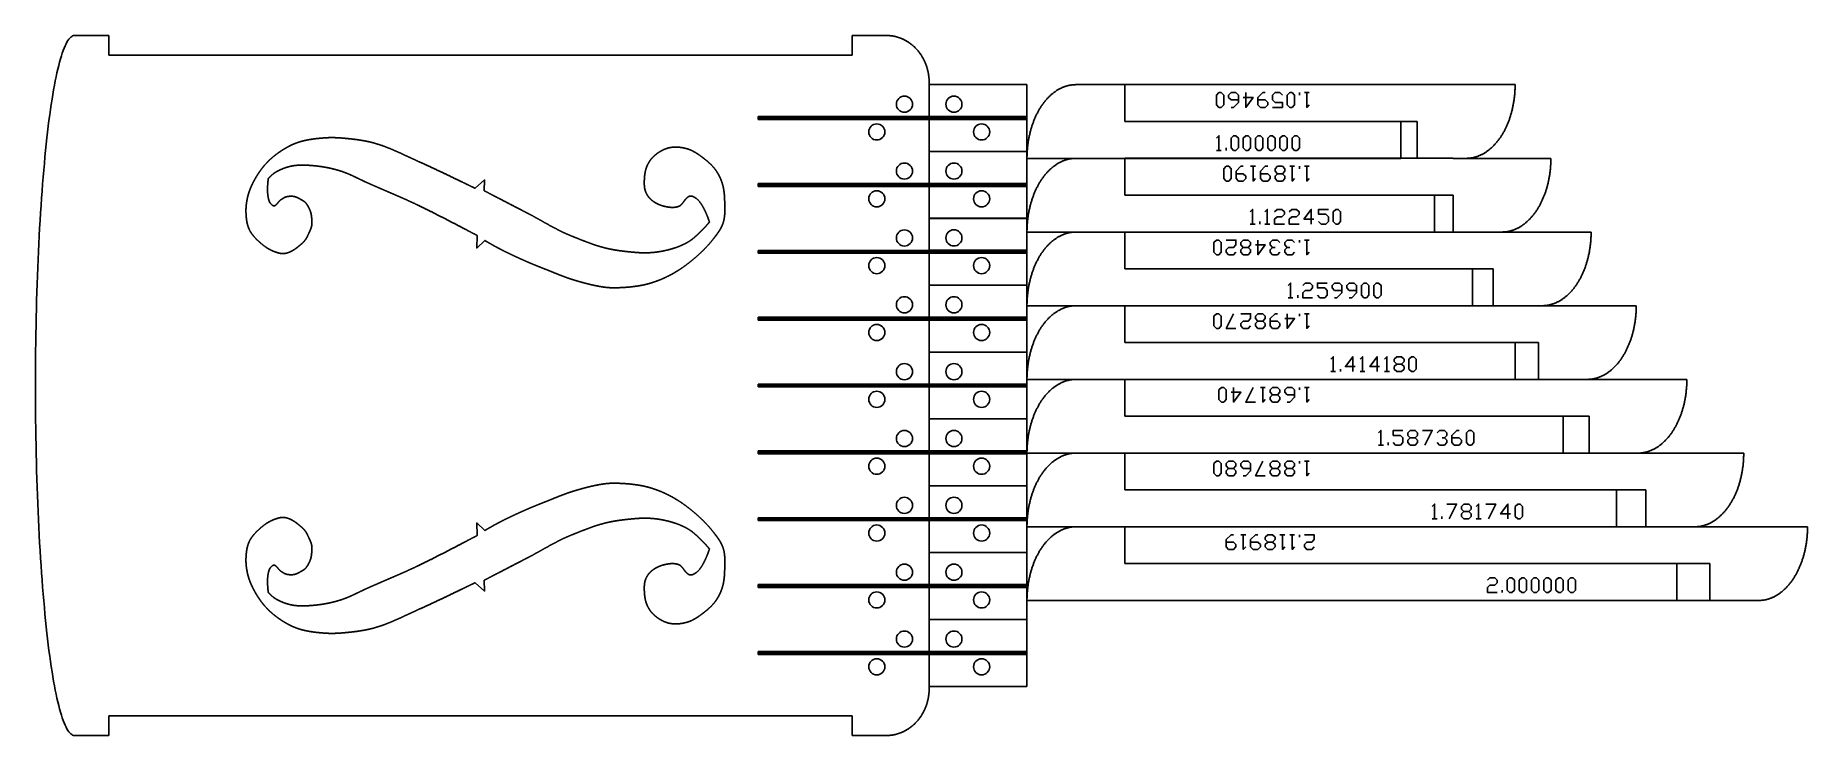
# Model space of a CAD drawing. Extents: x -91 to 271, y -72 to 72.
import ezdxf

# ---------------------------------------------------------------- set-up
doc = ezdxf.new("R2010")
doc.units = 0
doc.layers.get('0').update_dxf_attribs({"linetype": 'CONTINUOUS'})
doc.layers.add('ENGRAVE_DEEP', color=1, linetype='CONTINUOUS')
doc.layers.add('ENGRAVE_SHALLOW', color=2, linetype='CONTINUOUS')

# ---------------------------------------------------------------- blocks, each defined once
blk = doc.blocks.new('A$C044B1FA7')
for p, q in [((0, 0), (18.82, 0)), ((18.82, 0), (18.82, -18.82)), ((18.82, -18.82), (0, -18.82))]:
    blk.add_line(p, q)
blk = doc.blocks.new('A$C1A13556A')
for p, q in [((0, 0), (23.71, 0)), ((23.71, 0), (23.71, -18.82)), ((23.71, -18.82), (0, -18.82))]:
    blk.add_line(p, q)
blk = doc.blocks.new('A$C3DF21547')
for p, q in [((0, 0), (26.61, 0)), ((26.61, 0), (26.61, -18.82)), ((26.61, -18.82), (0, -18.82))]:
    blk.add_line(p, q)
blk = doc.blocks.new('A$C79AF03D2')
for p, q in [((0, 0), (21.12, 0)), ((21.12, 0), (21.12, -18.82)), ((21.12, -18.82), (0, -18.82))]:
    blk.add_line(p, q)
blk = doc.blocks.new('A$C4F693466')
at = {"color": 7}
blk.add_lwpolyline([(7.32464, 43.371208), (7.32464, 43.371208)], close=True, dxfattribs=at)
for points in [[(-5.384667, -0.879973), (-6.921765, 0.769167), (-4.344017, 0.698116)], [(5.282889, 1.092057), (6.988942, -0.849848), (4.788277, -0.75594)]]:
    blk.add_lwpolyline(points, dxfattribs=at)
for points in [[(-5.65469, 45.2361, 0), (-5.63737, 45.2549, 0), (-5.62002, 45.2738, 0), (-5.60265, 45.2927, 0), (-5.58524, 45.3115, 0), (-5.5678, 45.3304, 0), (-5.55033, 45.3492, 0), (-5.53283, 45.368, 0), (-5.51529, 45.3869, 0), (-5.49773, 45.4057, 0), (-5.48014, 45.4245, 0), (-5.46251, 45.4433, 0), (-5.44485, 45.4621, 0), (-5.42716, 45.4808, 0), (-5.40944, 45.4996, 0), (-5.39168, 45.5183, 0), (-5.37389, 45.537, 0), (-5.35607, 45.5557, 0), (-5.33821, 45.5744, 0), (-5.32032, 45.593, 0), (-5.3024, 45.6117, 0), (-5.28444, 45.6303, 0), (-5.26644, 45.6489, 0), (-5.24841, 45.6675, 0), (-5.23035, 45.686, 0), (-5.21225, 45.7045, 0), (-5.19411, 45.723, 0), (-5.17594, 45.7415, 0), (-5.15773, 45.7599, 0), (-5.13948, 45.7783, 0), (-5.1212, 45.7967, 0), (-5.10288, 45.8151, 0), (-5.08452, 45.8334, 0), (-5.06613, 45.8516, 0), (-5.04769, 45.8699, 0), (-5.02922, 45.8881, 0), (-5.01071, 45.9063, 0), (-4.99216, 45.9244, 0), (-4.97357, 45.9425, 0), (-4.95494, 45.9606, 0), (-4.93627, 45.9786, 0), (-4.91756, 45.9966, 0), (-4.89881, 46.0145, 0), (-4.88002, 46.0324, 0), (-4.86119, 46.0502, 0), (-4.84232, 46.068, 0), (-4.82341, 46.0858, 0), (-4.80445, 46.1035, 0), (-4.78545, 46.1212, 0), (-4.76641, 46.1388, 0), (-4.74733, 46.1563, 0), (-4.72821, 46.1739, 0), (-4.70904, 46.1913, 0), (-4.68983, 46.2087, 0), (-4.67057, 46.2261, 0), (-4.65127, 46.2434, 0), (-4.63193, 46.2606, 0), (-4.61254, 46.2778, 0), (-4.59311, 46.2949, 0), (-4.57363, 46.312, 0), (-4.55411, 46.329, 0), (-4.53454, 46.346, 0), (-4.51492, 46.3629, 0), (-4.49526, 46.3797, 0), (-4.47556, 46.3965, 0), (-4.4558, 46.4132, 0), (-4.436, 46.4298, 0), (-4.41615, 46.4464, 0), (-4.39626, 46.4629, 0), (-4.37631, 46.4793, 0), (-4.35632, 46.4957, 0), (-4.33628, 46.512, 0), (-4.31619, 46.5282, 0), (-4.29606, 46.5443, 0), (-4.27587, 46.5604, 0), (-4.25564, 46.5764, 0), (-4.23535, 46.5923, 0), (-4.21501, 46.6082, 0), (-4.19463, 46.624, 0), (-4.17419, 46.6397, 0), (-4.1537, 46.6553, 0), (-4.13317, 46.6708, 0), (-4.11258, 46.6863, 0), (-4.09193, 46.7017, 0), (-4.07124, 46.717, 0), (-4.05049, 46.7322, 0), (-4.0297, 46.7473, 0), (-4.00885, 46.7624, 0), (-3.98794, 46.7773, 0), (-3.96698, 46.7922, 0), (-3.94597, 46.807, 0), (-3.92491, 46.8217, 0), (-3.90379, 46.8363, 0), (-3.88262, 46.8508, 0), (-3.86139, 46.8652, 0), (-3.8401, 46.8795, 0), (-3.81877, 46.8937, 0), (-3.79737, 46.9079, 0), (-3.77592, 46.9219, 0), (-3.75442, 46.9358, 0), (-3.73286, 46.9497, 0), (-3.71124, 46.9634, 0), (-3.68956, 46.9771, 0), (-3.66783, 46.9906, 0), (-3.64604, 47.0041, 0), (-3.62419, 47.0174, 0), (-3.60228, 47.0306, 0), (-3.58032, 47.0438, 0), (-3.5583, 47.0568, 0), (-3.53622, 47.0697, 0), (-3.51407, 47.0825, 0), (-3.49187, 47.0952, 0), (-3.46962, 47.1078, 0), (-3.4473, 47.1203, 0), (-3.42492, 47.1327, 0), (-3.40248, 47.1449, 0), (-3.37997, 47.1571, 0), (-3.35741, 47.1691, 0), (-3.33479, 47.181, 0), (-3.3121, 47.1928, 0), (-3.28936, 47.2045, 0), (-3.26655, 47.2161, 0), (-3.24368, 47.2275, 0), (-3.22074, 47.2388, 0), (-3.19774, 47.25, 0), (-3.17468, 47.2611, 0), (-3.15156, 47.2721, 0), (-3.12837, 47.2829, 0)], [(-3.12837, 47.2829, 0), (-3.10276, 47.2947, 0), (-3.0771, 47.3063, 0), (-3.05137, 47.3179, 0), (-3.02559, 47.3293, 0), (-2.99975, 47.3405, 0), (-2.97386, 47.3516, 0), (-2.94791, 47.3626, 0), (-2.9219, 47.3734, 0), (-2.89584, 47.3841, 0), (-2.86973, 47.3947, 0), (-2.84356, 47.4052, 0), (-2.81734, 47.4155, 0), (-2.79107, 47.4257, 0), (-2.76475, 47.4357, 0), (-2.73838, 47.4457, 0), (-2.71196, 47.4555, 0), (-2.68549, 47.4651, 0), (-2.65897, 47.4747, 0), (-2.6324, 47.4841, 0), (-2.60578, 47.4934, 0), (-2.57912, 47.5026, 0), (-2.55241, 47.5117, 0), (-2.52565, 47.5206, 0), (-2.49885, 47.5294, 0), (-2.47201, 47.5381, 0), (-2.44512, 47.5467, 0), (-2.41818, 47.5552, 0), (-2.39121, 47.5635, 0), (-2.36419, 47.5718, 0), (-2.33713, 47.5799, 0), (-2.31003, 47.5879, 0), (-2.28289, 47.5958, 0), (-2.25571, 47.6035, 0), (-2.2285, 47.6112, 0), (-2.20124, 47.6188, 0), (-2.17394, 47.6262, 0), (-2.14661, 47.6335, 0), (-2.11924, 47.6408, 0), (-2.09184, 47.6479, 0), (-2.0644, 47.6549, 0), (-2.03693, 47.6618, 0), (-2.00942, 47.6686, 0), (-1.98187, 47.6753, 0), (-1.9543, 47.6819, 0), (-1.92669, 47.6884, 0), (-1.89905, 47.6948, 0), (-1.87138, 47.701, 0), (-1.84368, 47.7072, 0), (-1.81595, 47.7133, 0), (-1.78819, 47.7193, 0), (-1.7604, 47.7252, 0), (-1.73258, 47.731, 0), (-1.70474, 47.7367, 0), (-1.67687, 47.7423, 0), (-1.64897, 47.7478, 0), (-1.62105, 47.7532, 0), (-1.5931, 47.7585, 0), (-1.56513, 47.7638, 0), (-1.53713, 47.7689, 0), (-1.50911, 47.7739, 0), (-1.48107, 47.7789, 0), (-1.45301, 47.7838, 0), (-1.42492, 47.7886, 0), (-1.39682, 47.7933, 0), (-1.36869, 47.7979, 0), (-1.34055, 47.8024, 0), (-1.31238, 47.8068, 0), (-1.2842, 47.8112, 0), (-1.256, 47.8155, 0), (-1.22778, 47.8197, 0), (-1.19955, 47.8238, 0), (-1.1713, 47.8278, 0), (-1.14303, 47.8318, 0), (-1.11475, 47.8356, 0), (-1.08646, 47.8394, 0), (-1.05815, 47.8431, 0), (-1.02983, 47.8468, 0), (-1.0015, 47.8504, 0), (-0.973155, 47.8538, 0), (-0.9448, 47.8573, 0), (-0.916435, 47.8606, 0), (-0.88806, 47.8639, 0), (-0.859676, 47.8671, 0), (-0.831284, 47.8702, 0), (-0.802883, 47.8733, 0), (-0.774475, 47.8763, 0), (-0.746061, 47.8792, 0), (-0.71764, 47.8821, 0), (-0.689214, 47.8849, 0), (-0.660783, 47.8876, 0), (-0.632348, 47.8903, 0), (-0.603909, 47.8929, 0), (-0.575467, 47.8954, 0), (-0.547023, 47.8979, 0), (-0.518577, 47.9003, 0), (-0.490129, 47.9027, 0), (-0.461681, 47.905, 0), (-0.433233, 47.9072, 0), (-0.404786, 47.9094, 0), (-0.37634, 47.9115, 0), (-0.347896, 47.9136, 0), (-0.319454, 47.9156, 0), (-0.291015, 47.9176, 0), (-0.26258, 47.9195, 0), (-0.234149, 47.9214, 0), (-0.205723, 47.9232, 0), (-0.177302, 47.9249, 0), (-0.148888, 47.9266, 0), (-0.12048, 47.9283, 0), (-0.09208, 47.9299, 0), (-0.063687, 47.9314, 0), (-0.035304, 47.9329, 0), (-0.006929, 47.9344, 0), (0.021436, 47.9358, 0), (0.049791, 47.9372, 0), (0.078134, 47.9385, 0), (0.106466, 47.9398, 0), (0.134786, 47.9411, 0), (0.163093, 47.9423, 0), (0.191387, 47.9434, 0), (0.219666, 47.9446, 0), (0.247931, 47.9456, 0), (0.276181, 47.9467, 0), (0.304414, 47.9477, 0), (0.332632, 47.9487, 0), (0.360832, 47.9496, 0), (0.389014, 47.9505, 0)], [(0.389014, 47.9505, 0), (0.41654, 47.9514, 0), (0.44407, 47.9521, 0), (0.471605, 47.9528, 0), (0.499145, 47.9534, 0), (0.526689, 47.9539, 0), (0.554236, 47.9544, 0), (0.581788, 47.9548, 0), (0.609344, 47.9551, 0), (0.636903, 47.9553, 0), (0.664466, 47.9555, 0), (0.692031, 47.9555, 0), (0.7196, 47.9555, 0), (0.747171, 47.9555, 0), (0.774745, 47.9553, 0), (0.802321, 47.9551, 0), (0.8299, 47.9548, 0), (0.85748, 47.9544, 0), (0.885062, 47.954, 0), (0.912646, 47.9535, 0), (0.940231, 47.9529, 0), (0.967817, 47.9523, 0), (0.995405, 47.9515, 0), (1.02299, 47.9507, 0), (1.05058, 47.9499, 0), (1.07817, 47.9489, 0), (1.10576, 47.9479, 0), (1.13335, 47.9468, 0), (1.16094, 47.9457, 0), (1.18853, 47.9445, 0), (1.21612, 47.9432, 0), (1.2437, 47.9418, 0), (1.27129, 47.9404, 0), (1.29888, 47.9388, 0), (1.32646, 47.9373, 0), (1.35404, 47.9356, 0), (1.38162, 47.9339, 0), (1.4092, 47.9321, 0), (1.43678, 47.9303, 0), (1.46435, 47.9284, 0), (1.49193, 47.9264, 0), (1.51949, 47.9243, 0), (1.54706, 47.9222, 0), (1.57462, 47.92, 0), (1.60218, 47.9177, 0), (1.62974, 47.9154, 0), (1.65729, 47.913, 0), (1.68484, 47.9106, 0), (1.71239, 47.908, 0), (1.73993, 47.9055, 0), (1.76746, 47.9028, 0), (1.795, 47.9001, 0), (1.82252, 47.8973, 0), (1.85004, 47.8944, 0), (1.87756, 47.8915, 0), (1.90507, 47.8885, 0), (1.93258, 47.8855, 0), (1.96008, 47.8824, 0), (1.98757, 47.8792, 0), (2.01506, 47.8759, 0), (2.04254, 47.8726, 0), (2.07001, 47.8693, 0), (2.09748, 47.8658, 0), (2.12494, 47.8623, 0), (2.1524, 47.8588, 0), (2.17984, 47.8552, 0), (2.20728, 47.8515, 0), (2.23471, 47.8477, 0), (2.26213, 47.8439, 0), (2.28955, 47.84, 0), (2.31695, 47.8361, 0), (2.34435, 47.8321, 0), (2.37174, 47.8281, 0), (2.39912, 47.8239, 0), (2.42649, 47.8198, 0), (2.45385, 47.8155, 0), (2.4812, 47.8112, 0), (2.50855, 47.8069, 0), (2.53588, 47.8024, 0), (2.5632, 47.798, 0), (2.59051, 47.7934, 0), (2.61782, 47.7888, 0), (2.64511, 47.7842, 0), (2.67239, 47.7795, 0), (2.69965, 47.7747, 0), (2.72691, 47.7699, 0), (2.75416, 47.765, 0), (2.78139, 47.76, 0), (2.80862, 47.755, 0), (2.83583, 47.7499, 0), (2.86302, 47.7448, 0), (2.89021, 47.7396, 0), (2.91738, 47.7344, 0), (2.94454, 47.7291, 0), (2.97169, 47.7238, 0), (2.99882, 47.7184, 0), (3.02595, 47.7129, 0), (3.05305, 47.7074, 0), (3.08015, 47.7018, 0), (3.10723, 47.6962, 0), (3.13429, 47.6905, 0), (3.16134, 47.6847, 0), (3.18838, 47.6789, 0), (3.2154, 47.6731, 0), (3.2424, 47.6672, 0), (3.2694, 47.6612, 0), (3.29637, 47.6552, 0), (3.32333, 47.6492, 0), (3.35028, 47.643, 0), (3.3772, 47.6369, 0), (3.40412, 47.6306, 0), (3.43101, 47.6244, 0), (3.45789, 47.618, 0), (3.48476, 47.6117, 0), (3.5116, 47.6052, 0), (3.53843, 47.5987, 0), (3.56524, 47.5922, 0), (3.59204, 47.5856, 0), (3.61881, 47.579, 0), (3.64557, 47.5723, 0), (3.67231, 47.5655, 0), (3.69903, 47.5587, 0), (3.72574, 47.5519, 0), (3.75242, 47.545, 0), (3.77909, 47.538, 0), (3.80573, 47.531, 0), (3.83236, 47.524, 0), (3.85897, 47.5169, 0)], [(3.85897, 47.5169, 0), (3.88556, 47.5098, 0), (3.91213, 47.5025, 0), (3.93868, 47.4952, 0), (3.96522, 47.4879, 0), (3.99174, 47.4805, 0), (4.01824, 47.473, 0), (4.04473, 47.4654, 0), (4.07119, 47.4578, 0), (4.09764, 47.4501, 0), (4.12407, 47.4423, 0), (4.15048, 47.4345, 0), (4.17688, 47.4266, 0), (4.20326, 47.4186, 0), (4.22961, 47.4106, 0), (4.25596, 47.4025, 0), (4.28228, 47.3944, 0), (4.30858, 47.3861, 0), (4.33487, 47.3778, 0), (4.36114, 47.3695, 0), (4.38739, 47.3611, 0), (4.41362, 47.3526, 0), (4.43983, 47.3441, 0), (4.46603, 47.3355, 0), (4.4922, 47.3268, 0), (4.51836, 47.3181, 0), (4.5445, 47.3093, 0), (4.57062, 47.3005, 0), (4.59672, 47.2916, 0), (4.62281, 47.2826, 0), (4.64887, 47.2736, 0), (4.67492, 47.2645, 0), (4.70095, 47.2553, 0), (4.72696, 47.2461, 0), (4.75295, 47.2369, 0), (4.77892, 47.2275, 0), (4.80487, 47.2181, 0), (4.8308, 47.2087, 0), (4.85672, 47.1992, 0), (4.88261, 47.1896, 0), (4.90849, 47.18, 0), (4.93434, 47.1704, 0), (4.96018, 47.1606, 0), (4.986, 47.1508, 0), (5.0118, 47.141, 0), (5.03758, 47.1311, 0), (5.06334, 47.1212, 0), (5.08908, 47.1111, 0), (5.1148, 47.1011, 0), (5.1405, 47.091, 0), (5.16618, 47.0808, 0), (5.19185, 47.0706, 0), (5.21749, 47.0603, 0), (5.24311, 47.05, 0), (5.26872, 47.0396, 0), (5.2943, 47.0291, 0), (5.31986, 47.0187, 0), (5.34541, 47.0081, 0), (5.37093, 46.9975, 0), (5.39644, 46.9869, 0), (5.42192, 46.9762, 0), (5.44738, 46.9654, 0), (5.47283, 46.9546, 0), (5.49825, 46.9438, 0), (5.52366, 46.9329, 0), (5.54904, 46.922, 0), (5.5744, 46.911, 0), (5.59975, 46.8999, 0), (5.62507, 46.8888, 0), (5.65037, 46.8777, 0), (5.67566, 46.8665, 0), (5.70092, 46.8552, 0), (5.72616, 46.844, 0), (5.75138, 46.8326, 0), (5.77658, 46.8213, 0), (5.80176, 46.8098, 0), (5.82692, 46.7984, 0), (5.85206, 46.7868, 0), (5.87717, 46.7753, 0), (5.90227, 46.7637, 0), (5.92735, 46.752, 0), (5.9524, 46.7403, 0), (5.97743, 46.7286, 0), (6.00245, 46.7168, 0), (6.02744, 46.705, 0), (6.05241, 46.6931, 0), (6.07736, 46.6812, 0), (6.10229, 46.6692, 0), (6.1272, 46.6572, 0), (6.15208, 46.6452, 0), (6.17695, 46.6331, 0), (6.20179, 46.621, 0), (6.22661, 46.6088, 0), (6.25141, 46.5966, 0), (6.27619, 46.5843, 0), (6.30095, 46.572, 0), (6.32569, 46.5597, 0), (6.3504, 46.5473, 0), (6.3751, 46.5349, 0), (6.39977, 46.5225, 0), (6.42442, 46.51, 0), (6.44905, 46.4975, 0), (6.47365, 46.4849, 0), (6.49824, 46.4723, 0), (6.5228, 46.4597, 0), (6.54734, 46.447, 0), (6.57186, 46.4343, 0), (6.59636, 46.4215, 0), (6.62083, 46.4087, 0), (6.64529, 46.3959, 0), (6.66972, 46.383, 0), (6.69412, 46.3701, 0), (6.71851, 46.3572, 0), (6.74287, 46.3443, 0), (6.76722, 46.3313, 0), (6.79154, 46.3182, 0), (6.81583, 46.3052, 0), (6.84011, 46.2921, 0), (6.86436, 46.2789, 0), (6.88859, 46.2658, 0), (6.9128, 46.2526, 0), (6.93698, 46.2393, 0), (6.96114, 46.2261, 0), (6.98528, 46.2128, 0), (7.0094, 46.1994, 0), (7.03349, 46.1861, 0), (7.05756, 46.1727, 0), (7.08161, 46.1593, 0)], [(-7.49695, 42.511, 0), (-7.48671, 42.5348, 0), (-7.47639, 42.5586, 0), (-7.46599, 42.5823, 0), (-7.45549, 42.606, 0), (-7.44491, 42.6296, 0), (-7.43424, 42.6532, 0), (-7.42349, 42.6768, 0), (-7.41265, 42.7003, 0), (-7.40172, 42.7238, 0), (-7.39071, 42.7473, 0), (-7.37962, 42.7707, 0), (-7.36845, 42.7941, 0), (-7.35719, 42.8175, 0), (-7.34584, 42.8408, 0), (-7.33442, 42.8641, 0), (-7.32292, 42.8873, 0), (-7.31133, 42.9105, 0), (-7.29966, 42.9337, 0), (-7.28792, 42.9568, 0), (-7.27609, 42.9799, 0), (-7.26419, 43.003, 0), (-7.2522, 43.026, 0), (-7.24014, 43.049, 0), (-7.22801, 43.0719, 0), (-7.21579, 43.0948, 0), (-7.2035, 43.1177, 0), (-7.19113, 43.1405, 0), (-7.17869, 43.1633, 0), (-7.16617, 43.1861, 0), (-7.15357, 43.2088, 0), (-7.14091, 43.2315, 0), (-7.12816, 43.2541, 0), (-7.11535, 43.2768, 0), (-7.10246, 43.2993, 0), (-7.0895, 43.3219, 0), (-7.07647, 43.3444, 0), (-7.06337, 43.3668, 0), (-7.0502, 43.3893, 0), (-7.03696, 43.4117, 0), (-7.02365, 43.434, 0), (-7.01026, 43.4563, 0), (-6.99681, 43.4786, 0), (-6.9833, 43.5008, 0), (-6.96971, 43.523, 0), (-6.95606, 43.5452, 0), (-6.94234, 43.5673, 0), (-6.92855, 43.5894, 0), (-6.9147, 43.6115, 0), (-6.90078, 43.6335, 0), (-6.8868, 43.6555, 0), (-6.87276, 43.6774, 0), (-6.85865, 43.6993, 0), (-6.84447, 43.7212, 0), (-6.83024, 43.743, 0), (-6.81594, 43.7648, 0), (-6.80158, 43.7866, 0), (-6.78716, 43.8083, 0), (-6.77268, 43.83, 0), (-6.75814, 43.8516, 0), (-6.74354, 43.8732, 0), (-6.72887, 43.8948, 0), (-6.71415, 43.9164, 0), (-6.69938, 43.9379, 0), (-6.68454, 43.9593, 0), (-6.66965, 43.9807, 0), (-6.6547, 44.0021, 0), (-6.63969, 44.0235, 0), (-6.62463, 44.0448, 0), (-6.60951, 44.0661, 0), (-6.59434, 44.0873, 0), (-6.57911, 44.1085, 0), (-6.56383, 44.1297, 0), (-6.54849, 44.1508, 0), (-6.5331, 44.1719, 0), (-6.51766, 44.1929, 0), (-6.50217, 44.2139, 0), (-6.48663, 44.2349, 0), (-6.47103, 44.2558, 0), (-6.45539, 44.2767, 0), (-6.43969, 44.2976, 0), (-6.42395, 44.3184, 0), (-6.40816, 44.3392, 0), (-6.39231, 44.36, 0), (-6.37642, 44.3807, 0), (-6.36049, 44.4014, 0), (-6.3445, 44.422, 0), (-6.32847, 44.4426, 0), (-6.31239, 44.4632, 0), (-6.29627, 44.4837, 0), (-6.2801, 44.5042, 0), (-6.26389, 44.5246, 0), (-6.24763, 44.5451, 0), (-6.23133, 44.5654, 0), (-6.21499, 44.5858, 0), (-6.1986, 44.6061, 0), (-6.18218, 44.6264, 0), (-6.16571, 44.6466, 0), (-6.1492, 44.6668, 0), (-6.13264, 44.6869, 0), (-6.11605, 44.707, 0), (-6.09942, 44.7271, 0), (-6.08275, 44.7472, 0), (-6.06604, 44.7672, 0), (-6.04929, 44.7871, 0), (-6.03251, 44.8071, 0), (-6.01569, 44.827, 0), (-5.99883, 44.8468, 0), (-5.98193, 44.8666, 0), (-5.965, 44.8864, 0), (-5.94804, 44.9062, 0), (-5.93104, 44.9259, 0), (-5.914, 44.9455, 0), (-5.89693, 44.9652, 0), (-5.87983, 44.9848, 0), (-5.86269, 45.0043, 0), (-5.84553, 45.0238, 0), (-5.82833, 45.0433, 0), (-5.8111, 45.0628, 0), (-5.79384, 45.0822, 0), (-5.77654, 45.1015, 0), (-5.75922, 45.1209, 0), (-5.74187, 45.1402, 0), (-5.72449, 45.1594, 0), (-5.70708, 45.1786, 0), (-5.68965, 45.1978, 0), (-5.67218, 45.217, 0), (-5.65469, 45.2361, 0)], [(7.32464, 43.3712, 0), (7.32373, 43.3714, 0), (7.32103, 43.3718, 0), (7.31657, 43.3725, 0), (7.31036, 43.3734, 0), (7.30244, 43.3746, 0), (7.29283, 43.3761, 0), (7.28156, 43.3778, 0), (7.26866, 43.3797, 0), (7.25415, 43.3818, 0), (7.23806, 43.3841, 0), (7.22041, 43.3866, 0), (7.20124, 43.3893, 0), (7.18057, 43.3921, 0), (7.15842, 43.3952, 0), (7.13483, 43.3983, 0), (7.10982, 43.4017, 0), (7.08341, 43.4051, 0), (7.05563, 43.4087, 0), (7.02652, 43.4124, 0), (6.99609, 43.4162, 0), (6.96437, 43.4201, 0), (6.93139, 43.4241, 0), (6.89718, 43.4282, 0), (6.86176, 43.4323, 0), (6.82516, 43.4365, 0), (6.78741, 43.4407, 0), (6.74853, 43.445, 0), (6.70855, 43.4492, 0), (6.66749, 43.4536, 0), (6.62539, 43.4579, 0), (6.58226, 43.4622, 0), (6.53815, 43.4665, 0), (6.49306, 43.4708, 0), (6.44703, 43.475, 0), (6.40009, 43.4793, 0), (6.35227, 43.4834, 0), (6.30358, 43.4875, 0), (6.25406, 43.4915, 0), (6.20373, 43.4955, 0), (6.15262, 43.4994, 0), (6.10075, 43.5031, 0), (6.04816, 43.5068, 0), (5.99487, 43.5103, 0), (5.9409, 43.5137, 0), (5.88628, 43.517, 0), (5.83105, 43.5201, 0), (5.77522, 43.5231, 0), (5.71882, 43.5259, 0), (5.66188, 43.5285, 0), (5.60443, 43.5309, 0), (5.54649, 43.5332, 0), (5.48809, 43.5352, 0), (5.42926, 43.537, 0), (5.37001, 43.5386, 0), (5.31039, 43.54, 0), (5.25041, 43.5411, 0), (5.19011, 43.5419, 0), (5.1295, 43.5425, 0), (5.06862, 43.5428, 0), (5.00749, 43.5429, 0), (4.94614, 43.5426, 0), (4.8846, 43.5421, 0), (4.82289, 43.5412, 0), (4.76104, 43.54, 0), (4.69907, 43.5384, 0), (4.63702, 43.5366, 0), (4.5749, 43.5343, 0), (4.51275, 43.5318, 0), (4.4506, 43.5288, 0), (4.38846, 43.5255, 0), (4.32637, 43.5217, 0), (4.26435, 43.5176, 0), (4.20243, 43.5131, 0), (4.14063, 43.5081, 0), (4.07899, 43.5027, 0), (4.01752, 43.4969, 0), (3.95627, 43.4906, 0), (3.89524, 43.4839, 0), (3.83447, 43.4767, 0), (3.77399, 43.469, 0), (3.71382, 43.4608, 0), (3.65399, 43.4521, 0), (3.59452, 43.443, 0), (3.53545, 43.4333, 0), (3.4768, 43.423, 0), (3.41859, 43.4123, 0), (3.36085, 43.401, 0), (3.30362, 43.3891, 0), (3.2469, 43.3767, 0), (3.19074, 43.3637, 0), (3.13516, 43.3501, 0), (3.08019, 43.3359, 0), (3.02584, 43.3211, 0), (2.97216, 43.3057, 0), (2.91916, 43.2897, 0), (2.86687, 43.2731, 0), (2.81532, 43.2558, 0), (2.76454, 43.2378, 0), (2.71455, 43.2192, 0), (2.66538, 43.1999, 0), (2.61705, 43.1799, 0), (2.5696, 43.1593, 0), (2.52304, 43.1379, 0), (2.47741, 43.1158, 0), (2.43273, 43.093, 0), (2.38903, 43.0695, 0), (2.34634, 43.0452, 0), (2.30467, 43.0202, 0), (2.26407, 42.9944, 0), (2.22455, 42.9678, 0), (2.18615, 42.9405, 0), (2.14888, 42.9124, 0), (2.11278, 42.8835, 0), (2.07786, 42.8537, 0), (2.04417, 42.8232, 0), (2.01173, 42.7918, 0), (1.98055, 42.7596, 0), (1.95068, 42.7265, 0), (1.92212, 42.6926, 0), (1.89493, 42.6578, 0), (1.86911, 42.6222, 0), (1.84469, 42.5856, 0), (1.82171, 42.5482, 0), (1.80018, 42.5098, 0), (1.78014, 42.4706, 0), (1.76162, 42.4304, 0), (1.74463, 42.3892, 0)], [(7.08161, 46.1593, 0), (7.10966, 46.1436, 0), (7.13769, 46.1278, 0), (7.16571, 46.112, 0), (7.1937, 46.0962, 0), (7.22168, 46.0803, 0), (7.24964, 46.0644, 0), (7.27757, 46.0484, 0), (7.30549, 46.0324, 0), (7.33339, 46.0163, 0), (7.36126, 46.0002, 0), (7.38912, 45.9841, 0), (7.41695, 45.9679, 0), (7.44476, 45.9517, 0), (7.47255, 45.9354, 0), (7.50032, 45.9191, 0), (7.52806, 45.9027, 0), (7.55579, 45.8863, 0), (7.58349, 45.8698, 0), (7.61116, 45.8533, 0), (7.63882, 45.8368, 0), (7.66645, 45.8202, 0), (7.69405, 45.8035, 0), (7.72163, 45.7868, 0), (7.74919, 45.7701, 0), (7.77672, 45.7533, 0), (7.80423, 45.7365, 0), (7.83171, 45.7196, 0), (7.85916, 45.7027, 0), (7.88659, 45.6857, 0), (7.91399, 45.6687, 0), (7.94137, 45.6517, 0), (7.96872, 45.6346, 0), (7.99604, 45.6174, 0), (8.02334, 45.6002, 0), (8.0506, 45.583, 0), (8.07784, 45.5657, 0), (8.10505, 45.5484, 0), (8.13223, 45.531, 0), (8.15939, 45.5136, 0), (8.18651, 45.4961, 0), (8.21361, 45.4786, 0), (8.24067, 45.461, 0), (8.26771, 45.4434, 0), (8.29471, 45.4257, 0), (8.32169, 45.408, 0), (8.34863, 45.3902, 0), (8.37554, 45.3724, 0), (8.40242, 45.3546, 0), (8.42927, 45.3367, 0), (8.45609, 45.3187, 0), (8.48288, 45.3007, 0), (8.50963, 45.2827, 0), (8.53635, 45.2646, 0), (8.56304, 45.2464, 0), (8.58969, 45.2282, 0), (8.61631, 45.21, 0), (8.6429, 45.1917, 0), (8.66945, 45.1733, 0), (8.69597, 45.155, 0), (8.72245, 45.1365, 0), (8.7489, 45.118, 0), (8.77531, 45.0995, 0), (8.80169, 45.0809, 0), (8.82803, 45.0623, 0), (8.85434, 45.0436, 0), (8.88061, 45.0249, 0), (8.90684, 45.0061, 0), (8.93304, 44.9872, 0), (8.9592, 44.9684, 0), (8.98532, 44.9494, 0), (9.0114, 44.9304, 0), (9.03744, 44.9114, 0), (9.06345, 44.8923, 0), (9.08942, 44.8732, 0), (9.11535, 44.854, 0), (9.14124, 44.8348, 0), (9.16709, 44.8155, 0), (9.1929, 44.7962, 0), (9.21867, 44.7768, 0), (9.2444, 44.7573, 0), (9.27009, 44.7379, 0), (9.29574, 44.7183, 0), (9.32135, 44.6987, 0), (9.34691, 44.6791, 0), (9.37244, 44.6594, 0), (9.39792, 44.6397, 0), (9.42336, 44.6199, 0), (9.44876, 44.6, 0), (9.47412, 44.5801, 0), (9.49943, 44.5602, 0), (9.5247, 44.5402, 0), (9.54992, 44.5201, 0), (9.5751, 44.5, 0), (9.60024, 44.4799, 0), (9.62533, 44.4597, 0), (9.65038, 44.4394, 0), (9.67538, 44.4191, 0), (9.70034, 44.3987, 0), (9.72525, 44.3783, 0), (9.75012, 44.3578, 0), (9.77494, 44.3373, 0), (9.79971, 44.3168, 0), (9.82444, 44.2961, 0), (9.84911, 44.2754, 0), (9.87375, 44.2547, 0), (9.89833, 44.2339, 0), (9.92287, 44.2131, 0), (9.94736, 44.1922, 0), (9.9718, 44.1712, 0), (9.99619, 44.1502, 0), (10.0205, 44.1292, 0), (10.0448, 44.1081, 0), (10.0691, 44.0869, 0), (10.0933, 44.0657, 0), (10.1174, 44.0444, 0), (10.1415, 44.0231, 0), (10.1655, 44.0018, 0), (10.1895, 43.9803, 0), (10.2135, 43.9588, 0), (10.2374, 43.9373, 0), (10.2612, 43.9157, 0), (10.285, 43.8941, 0), (10.3087, 43.8724, 0), (10.3324, 43.8506, 0), (10.356, 43.8288, 0), (10.3796, 43.8069, 0), (10.4031, 43.785, 0)], [(10.4031, 43.785, 0), (10.4267, 43.7629, 0), (10.4503, 43.7407, 0), (10.4739, 43.7185, 0), (10.4973, 43.6962, 0), (10.5208, 43.6738, 0), (10.5441, 43.6514, 0), (10.5675, 43.6289, 0), (10.5908, 43.6064, 0), (10.614, 43.5839, 0), (10.6372, 43.5612, 0), (10.6603, 43.5386, 0), (10.6834, 43.5158, 0), (10.7064, 43.493, 0), (10.7294, 43.4702, 0), (10.7524, 43.4473, 0), (10.7753, 43.4244, 0), (10.7981, 43.4014, 0), (10.8209, 43.3783, 0), (10.8436, 43.3552, 0), (10.8663, 43.3321, 0), (10.889, 43.3089, 0), (10.9116, 43.2856, 0), (10.9341, 43.2623, 0), (10.9566, 43.239, 0), (10.9791, 43.2156, 0), (11.0015, 43.1921, 0), (11.0238, 43.1686, 0), (11.0461, 43.145, 0), (11.0684, 43.1214, 0), (11.0906, 43.0978, 0), (11.1127, 43.0741, 0), (11.1349, 43.0503, 0), (11.1569, 43.0265, 0), (11.1789, 43.0027, 0), (11.2009, 42.9788, 0), (11.2228, 42.9548, 0), (11.2447, 42.9309, 0), (11.2665, 42.9068, 0), (11.2882, 42.8827, 0), (11.31, 42.8586, 0), (11.3316, 42.8344, 0), (11.3533, 42.8102, 0), (11.3748, 42.7859, 0), (11.3964, 42.7616, 0), (11.4178, 42.7373, 0), (11.4393, 42.7129, 0), (11.4606, 42.6884, 0), (11.482, 42.6639, 0), (11.5032, 42.6394, 0), (11.5245, 42.6148, 0), (11.5457, 42.5902, 0), (11.5668, 42.5655, 0), (11.5879, 42.5408, 0), (11.6089, 42.5161, 0), (11.6299, 42.4913, 0), (11.6509, 42.4664, 0), (11.6718, 42.4415, 0), (11.6926, 42.4166, 0), (11.7134, 42.3917, 0), (11.7342, 42.3666, 0), (11.7549, 42.3416, 0), (11.7755, 42.3165, 0), (11.7961, 42.2914, 0), (11.8167, 42.2662, 0), (11.8372, 42.241, 0), (11.8577, 42.2158, 0), (11.8781, 42.1905, 0), (11.8984, 42.1651, 0), (11.9188, 42.1398, 0), (11.939, 42.1144, 0), (11.9592, 42.0889, 0), (11.9794, 42.0634, 0), (11.9995, 42.0379, 0), (12.0196, 42.0124, 0), (12.0397, 41.9868, 0), (12.0596, 41.9611, 0), (12.0796, 41.9355, 0), (12.0995, 41.9097, 0), (12.1193, 41.884, 0), (12.1391, 41.8582, 0), (12.1588, 41.8324, 0), (12.1785, 41.8066, 0), (12.1982, 41.7807, 0), (12.2178, 41.7547, 0), (12.2373, 41.7288, 0), (12.2568, 41.7028, 0), (12.2763, 41.6768, 0), (12.2957, 41.6507, 0), (12.3151, 41.6246, 0), (12.3344, 41.5985, 0), (12.3536, 41.5723, 0), (12.3729, 41.5461, 0), (12.392, 41.5199, 0), (12.4112, 41.4936, 0), (12.4302, 41.4673, 0), (12.4493, 41.441, 0), (12.4682, 41.4146, 0), (12.4872, 41.3882, 0), (12.5061, 41.3618, 0), (12.5249, 41.3354, 0), (12.5437, 41.3089, 0), (12.5624, 41.2824, 0), (12.5811, 41.2558, 0), (12.5998, 41.2293, 0), (12.6184, 41.2026, 0), (12.637, 41.176, 0), (12.6555, 41.1493, 0), (12.6739, 41.1227, 0), (12.6923, 41.0959, 0), (12.7107, 41.0692, 0), (12.729, 41.0424, 0), (12.7473, 41.0156, 0), (12.7655, 40.9888, 0), (12.7837, 40.9619, 0), (12.8018, 40.935, 0), (12.8199, 40.9081, 0), (12.838, 40.8811, 0), (12.856, 40.8542, 0), (12.8739, 40.8272, 0), (12.8918, 40.8001, 0), (12.9096, 40.7731, 0), (12.9274, 40.746, 0), (12.9452, 40.7189, 0), (12.9629, 40.6918, 0), (12.9806, 40.6646, 0), (12.9982, 40.6375, 0), (13.0158, 40.6103, 0)], [(-8.03073, 40.0546, 0), (-8.03319, 40.0743, 0), (-8.03549, 40.0939, 0), (-8.03764, 40.1136, 0), (-8.03963, 40.1332, 0), (-8.04147, 40.1529, 0), (-8.04317, 40.1726, 0), (-8.04471, 40.1922, 0), (-8.04611, 40.2119, 0), (-8.04736, 40.2316, 0), (-8.04847, 40.2513, 0), (-8.04943, 40.271, 0), (-8.05025, 40.2907, 0), (-8.05093, 40.3104, 0), (-8.05147, 40.3302, 0), (-8.05186, 40.3499, 0), (-8.05212, 40.3696, 0), (-8.05225, 40.3893, 0), (-8.05223, 40.4091, 0), (-8.05209, 40.4288, 0), (-8.0518, 40.4486, 0), (-8.05139, 40.4683, 0), (-8.05085, 40.4881, 0), (-8.05017, 40.5078, 0), (-8.04937, 40.5276, 0), (-8.04844, 40.5473, 0), (-8.04738, 40.5671, 0), (-8.0462, 40.5868, 0), (-8.04489, 40.6066, 0), (-8.04346, 40.6263, 0), (-8.04191, 40.6461, 0), (-8.04024, 40.6658, 0), (-8.03845, 40.6856, 0), (-8.03654, 40.7053, 0), (-8.03451, 40.7251, 0), (-8.03237, 40.7448, 0), (-8.03011, 40.7646, 0), (-8.02774, 40.7843, 0), (-8.02526, 40.8041, 0), (-8.02267, 40.8238, 0), (-8.01996, 40.8435, 0), (-8.01715, 40.8633, 0), (-8.01423, 40.883, 0), (-8.0112, 40.9027, 0), (-8.00807, 40.9224, 0), (-8.00483, 40.9422, 0), (-8.00149, 40.9619, 0), (-7.99805, 40.9816, 0), (-7.99451, 41.0013, 0), (-7.99087, 41.0209, 0), (-7.98713, 41.0406, 0), (-7.98329, 41.0603, 0), (-7.97936, 41.08, 0), (-7.97534, 41.0996, 0), (-7.97121, 41.1193, 0), (-7.967, 41.1389, 0), (-7.9627, 41.1586, 0), (-7.9583, 41.1782, 0), (-7.95382, 41.1978, 0), (-7.94925, 41.2174, 0), (-7.94459, 41.237, 0), (-7.93985, 41.2566, 0), (-7.93502, 41.2762, 0), (-7.93011, 41.2957, 0), (-7.92512, 41.3153, 0), (-7.92005, 41.3348, 0), (-7.9149, 41.3544, 0), (-7.90967, 41.3739, 0), (-7.90436, 41.3934, 0), (-7.89898, 41.4129, 0), (-7.89352, 41.4324, 0), (-7.88799, 41.4519, 0), (-7.88238, 41.4713, 0), (-7.87671, 41.4908, 0), (-7.87096, 41.5102, 0), (-7.86515, 41.5296, 0), (-7.85927, 41.549, 0), (-7.85332, 41.5684, 0), (-7.8473, 41.5877, 0), (-7.84122, 41.6071, 0), (-7.83508, 41.6264, 0), (-7.82888, 41.6457, 0), (-7.82262, 41.6651, 0), (-7.81629, 41.6843, 0), (-7.80991, 41.7036, 0), (-7.80347, 41.7229, 0), (-7.79698, 41.7421, 0), (-7.79043, 41.7613, 0), (-7.78382, 41.7805, 0), (-7.77717, 41.7997, 0), (-7.77046, 41.8188, 0), (-7.7637, 41.838, 0), (-7.7569, 41.8571, 0), (-7.75004, 41.8762, 0), (-7.74314, 41.8952, 0), (-7.7362, 41.9143, 0), (-7.72921, 41.9333, 0), (-7.72217, 41.9523, 0), (-7.7151, 41.9713, 0), (-7.70798, 41.9903, 0), (-7.70082, 42.0092, 0), (-7.69363, 42.0282, 0), (-7.6864, 42.0471, 0), (-7.67913, 42.0659, 0), (-7.67183, 42.0848, 0), (-7.66449, 42.1036, 0), (-7.65712, 42.1224, 0), (-7.64972, 42.1412, 0), (-7.64229, 42.1599, 0), (-7.63483, 42.1787, 0), (-7.62735, 42.1974, 0), (-7.61983, 42.216, 0), (-7.61229, 42.2347, 0), (-7.60473, 42.2533, 0), (-7.59714, 42.2719, 0), (-7.58954, 42.2905, 0), (-7.58191, 42.309, 0), (-7.57426, 42.3275, 0), (-7.56659, 42.346, 0), (-7.5589, 42.3645, 0), (-7.5512, 42.3829, 0), (-7.54349, 42.4013, 0), (-7.53576, 42.4196, 0), (-7.52802, 42.438, 0), (-7.52026, 42.4563, 0), (-7.5125, 42.4746, 0), (-7.50473, 42.4928, 0), (-7.49695, 42.511, 0)], [(-6.57198, 37.1887, 0), (-6.58804, 37.2083, 0), (-6.60408, 37.228, 0), (-6.6201, 37.2477, 0), (-6.63611, 37.2674, 0), (-6.65209, 37.2873, 0), (-6.66806, 37.3071, 0), (-6.684, 37.327, 0), (-6.69992, 37.347, 0), (-6.71581, 37.367, 0), (-6.73168, 37.3871, 0), (-6.74751, 37.4072, 0), (-6.76332, 37.4274, 0), (-6.7791, 37.4476, 0), (-6.79485, 37.4679, 0), (-6.81056, 37.4883, 0), (-6.82623, 37.5086, 0), (-6.84188, 37.5291, 0), (-6.85748, 37.5496, 0), (-6.87304, 37.5701, 0), (-6.88857, 37.5907, 0), (-6.90405, 37.6113, 0), (-6.91949, 37.632, 0), (-6.93489, 37.6528, 0), (-6.95024, 37.6736, 0), (-6.96554, 37.6944, 0), (-6.9808, 37.7153, 0), (-6.996, 37.7363, 0), (-7.01115, 37.7573, 0), (-7.02625, 37.7783, 0), (-7.0413, 37.7994, 0), (-7.05629, 37.8206, 0), (-7.07123, 37.8417, 0), (-7.08611, 37.863, 0), (-7.10092, 37.8843, 0), (-7.11568, 37.9056, 0), (-7.13038, 37.927, 0), (-7.14501, 37.9484, 0), (-7.15957, 37.9699, 0), (-7.17407, 37.9915, 0), (-7.18851, 38.013, 0), (-7.20287, 38.0347, 0), (-7.21717, 38.0563, 0), (-7.23139, 38.0781, 0), (-7.24554, 38.0998, 0), (-7.25961, 38.1217, 0), (-7.27361, 38.1435, 0), (-7.28753, 38.1654, 0), (-7.30138, 38.1874, 0), (-7.31514, 38.2094, 0), (-7.32882, 38.2314, 0), (-7.34242, 38.2535, 0), (-7.35594, 38.2757, 0), (-7.36937, 38.2979, 0), (-7.38271, 38.3201, 0), (-7.39597, 38.3424, 0), (-7.40914, 38.3647, 0), (-7.42221, 38.3871, 0), (-7.4352, 38.4095, 0), (-7.44809, 38.4319, 0), (-7.46088, 38.4544, 0), (-7.47358, 38.477, 0), (-7.48619, 38.4996, 0), (-7.49869, 38.5222, 0), (-7.51109, 38.5449, 0), (-7.52339, 38.5676, 0), (-7.53559, 38.5904, 0), (-7.54769, 38.6132, 0), (-7.55967, 38.636, 0), (-7.57155, 38.6589, 0), (-7.58333, 38.6818, 0), (-7.59499, 38.7048, 0), (-7.60654, 38.7278, 0), (-7.61798, 38.7509, 0), (-7.62931, 38.774, 0), (-7.64052, 38.7972, 0), (-7.65161, 38.8204, 0), (-7.66258, 38.8436, 0), (-7.67344, 38.8669, 0), (-7.68417, 38.8902, 0), (-7.69479, 38.9135, 0), (-7.70528, 38.9369, 0), (-7.71564, 38.9604, 0), (-7.72588, 38.9838, 0), (-7.73599, 39.0074, 0), (-7.74597, 39.0309, 0), (-7.75582, 39.0545, 0), (-7.76554, 39.0782, 0), (-7.77513, 39.1018, 0), (-7.78458, 39.1256, 0), (-7.7939, 39.1493, 0), (-7.80308, 39.1731, 0), (-7.81212, 39.197, 0), (-7.82102, 39.2208, 0), (-7.82978, 39.2447, 0), (-7.8384, 39.2687, 0), (-7.84688, 39.2927, 0), (-7.8552, 39.3167, 0), (-7.86339, 39.3408, 0), (-7.87142, 39.3649, 0), (-7.8793, 39.389, 0), (-7.88704, 39.4132, 0), (-7.89462, 39.4374, 0), (-7.90205, 39.4617, 0), (-7.90932, 39.486, 0), (-7.91644, 39.5103, 0), (-7.9234, 39.5347, 0), (-7.9302, 39.5591, 0), (-7.93684, 39.5835, 0), (-7.94332, 39.608, 0), (-7.94963, 39.6325, 0), (-7.95578, 39.6571, 0), (-7.96177, 39.6817, 0), (-7.96759, 39.7063, 0), (-7.97324, 39.7309, 0), (-7.97872, 39.7556, 0), (-7.98403, 39.7804, 0), (-7.98916, 39.8051, 0), (-7.99412, 39.8299, 0), (-7.99891, 39.8548, 0), (-8.00352, 39.8796, 0), (-8.00795, 39.9045, 0), (-8.01221, 39.9295, 0), (-8.01628, 39.9544, 0), (-8.02017, 39.9794, 0), (-8.02387, 40.0045, 0), (-8.0274, 40.0295, 0), (-8.03073, 40.0546, 0)], [(1.74463, 42.3892, 0), (1.73926, 42.3749, 0), (1.73439, 42.3606, 0), (1.72999, 42.3464, 0), (1.72606, 42.3323, 0), (1.7226, 42.3183, 0), (1.7196, 42.3043, 0), (1.71706, 42.2904, 0), (1.71496, 42.2766, 0), (1.71331, 42.2629, 0), (1.7121, 42.2492, 0), (1.71131, 42.2356, 0), (1.71095, 42.222, 0), (1.71101, 42.2086, 0), (1.71148, 42.1952, 0), (1.71235, 42.1818, 0), (1.71363, 42.1685, 0), (1.7153, 42.1553, 0), (1.71736, 42.1422, 0), (1.7198, 42.1291, 0), (1.72262, 42.1161, 0), (1.72581, 42.1031, 0), (1.72936, 42.0902, 0), (1.73327, 42.0773, 0), (1.73754, 42.0645, 0), (1.74215, 42.0517, 0), (1.7471, 42.039, 0), (1.75238, 42.0264, 0), (1.758, 42.0138, 0), (1.76393, 42.0012, 0), (1.77018, 41.9887, 0), (1.77674, 41.9763, 0), (1.78361, 41.9639, 0), (1.79077, 41.9515, 0), (1.79823, 41.9392, 0), (1.80597, 41.9269, 0), (1.81399, 41.9147, 0), (1.82229, 41.9025, 0), (1.83086, 41.8903, 0), (1.83968, 41.8782, 0), (1.84876, 41.8661, 0), (1.8581, 41.8541, 0), (1.86767, 41.8421, 0), (1.87749, 41.8301, 0), (1.88753, 41.8182, 0), (1.89781, 41.8063, 0), (1.9083, 41.7944, 0), (1.91901, 41.7825, 0), (1.92992, 41.7707, 0), (1.94104, 41.7589, 0), (1.95235, 41.7472, 0), (1.96385, 41.7354, 0), (1.97553, 41.7237, 0), (1.9874, 41.712, 0), (1.99943, 41.7003, 0), (2.01163, 41.6887, 0), (2.02399, 41.677, 0), (2.03651, 41.6654, 0), (2.04917, 41.6538, 0), (2.06197, 41.6423, 0), (2.07491, 41.6307, 0), (2.08798, 41.6191, 0), (2.10117, 41.6076, 0), (2.11448, 41.5961, 0), (2.12791, 41.5846, 0), (2.14143, 41.5731, 0), (2.15506, 41.5616, 0), (2.16878, 41.5501, 0), (2.18259, 41.5386, 0), (2.19648, 41.5271, 0), (2.21044, 41.5156, 0), (2.22448, 41.5042, 0), (2.23857, 41.4927, 0), (2.25273, 41.4812, 0), (2.26694, 41.4698, 0), (2.28119, 41.4583, 0), (2.29548, 41.4468, 0), (2.3098, 41.4353, 0), (2.32416, 41.4239, 0), (2.33853, 41.4124, 0), (2.35292, 41.4009, 0), (2.36731, 41.3894, 0), (2.38172, 41.3779, 0), (2.39611, 41.3663, 0), (2.4105, 41.3548, 0), (2.42488, 41.3433, 0), (2.43923, 41.3317, 0), (2.45356, 41.3201, 0), (2.46785, 41.3086, 0), (2.48211, 41.297, 0), (2.49632, 41.2853, 0), (2.51048, 41.2737, 0), (2.52458, 41.262, 0), (2.53862, 41.2504, 0), (2.55259, 41.2386, 0), (2.56649, 41.2269, 0), (2.5803, 41.2152, 0), (2.59403, 41.2034, 0), (2.60767, 41.1916, 0), (2.6212, 41.1798, 0), (2.63463, 41.1679, 0), (2.64795, 41.156, 0), (2.66116, 41.1441, 0), (2.67423, 41.1321, 0), (2.68719, 41.1201, 0), (2.7, 41.1081, 0), (2.71267, 41.0961, 0), (2.7252, 41.084, 0), (2.73757, 41.0718, 0), (2.74979, 41.0597, 0), (2.76184, 41.0475, 0), (2.77372, 41.0352, 0), (2.78542, 41.0229, 0), (2.79693, 41.0106, 0), (2.80826, 40.9982, 0), (2.81939, 40.9858, 0), (2.83032, 40.9733, 0), (2.84105, 40.9608, 0), (2.85156, 40.9482, 0), (2.86185, 40.9356, 0), (2.87191, 40.9229, 0), (2.88175, 40.9102, 0), (2.89135, 40.8974, 0), (2.9007, 40.8846, 0), (2.9098, 40.8717, 0), (2.91865, 40.8588, 0), (2.92724, 40.8458, 0), (2.93556, 40.8327, 0)], [(2.93556, 40.8327, 0), (2.94157, 40.8231, 0), (2.94761, 40.8135, 0), (2.95365, 40.8039, 0), (2.95972, 40.7943, 0), (2.9658, 40.7847, 0), (2.97189, 40.7751, 0), (2.97799, 40.7655, 0), (2.98411, 40.7558, 0), (2.99023, 40.7462, 0), (2.99637, 40.7366, 0), (3.00252, 40.727, 0), (3.00867, 40.7174, 0), (3.01484, 40.7077, 0), (3.02101, 40.6981, 0), (3.02719, 40.6885, 0), (3.03337, 40.6788, 0), (3.03956, 40.6692, 0), (3.04575, 40.6595, 0), (3.05195, 40.6499, 0), (3.05815, 40.6402, 0), (3.06435, 40.6306, 0), (3.07056, 40.6209, 0), (3.07676, 40.6112, 0), (3.08296, 40.6016, 0), (3.08917, 40.5919, 0), (3.09537, 40.5822, 0), (3.10157, 40.5725, 0), (3.10777, 40.5628, 0), (3.11396, 40.5531, 0), (3.12015, 40.5434, 0), (3.12633, 40.5337, 0), (3.1325, 40.524, 0), (3.13867, 40.5143, 0), (3.14483, 40.5045, 0), (3.15099, 40.4948, 0), (3.15713, 40.4851, 0), (3.16327, 40.4753, 0), (3.16939, 40.4655, 0), (3.1755, 40.4558, 0), (3.1816, 40.446, 0), (3.18769, 40.4362, 0), (3.19376, 40.4264, 0), (3.19982, 40.4166, 0), (3.20587, 40.4068, 0), (3.21189, 40.397, 0), (3.21791, 40.3872, 0), (3.2239, 40.3774, 0), (3.22988, 40.3675, 0), (3.23583, 40.3577, 0), (3.24177, 40.3478, 0), (3.24769, 40.3379, 0), (3.25358, 40.3281, 0), (3.25946, 40.3182, 0), (3.26531, 40.3083, 0), (3.27114, 40.2984, 0), (3.27694, 40.2884, 0), (3.28272, 40.2785, 0), (3.28847, 40.2686, 0), (3.2942, 40.2586, 0), (3.2999, 40.2487, 0), (3.30557, 40.2387, 0), (3.31121, 40.2287, 0), (3.31682, 40.2187, 0), (3.32241, 40.2087, 0), (3.32796, 40.1987, 0), (3.33348, 40.1886, 0), (3.33897, 40.1786, 0), (3.34442, 40.1685, 0), (3.34984, 40.1584, 0), (3.35523, 40.1484, 0), (3.36058, 40.1383, 0), (3.3659, 40.1281, 0), (3.37117, 40.118, 0), (3.37641, 40.1079, 0), (3.38161, 40.0977, 0), (3.38678, 40.0876, 0), (3.3919, 40.0774, 0), (3.39698, 40.0672, 0), (3.40202, 40.057, 0), (3.40702, 40.0467, 0), (3.41197, 40.0365, 0), (3.41689, 40.0262, 0), (3.42175, 40.016, 0), (3.42657, 40.0057, 0), (3.43135, 39.9954, 0), (3.43608, 39.9851, 0), (3.44076, 39.9747, 0), (3.44539, 39.9644, 0), (3.44998, 39.954, 0), (3.45451, 39.9436, 0), (3.459, 39.9332, 0), (3.46343, 39.9228, 0), (3.46781, 39.9124, 0), (3.47214, 39.9019, 0), (3.47641, 39.8915, 0), (3.48063, 39.881, 0), (3.4848, 39.8705, 0), (3.48891, 39.8599, 0), (3.49296, 39.8494, 0), (3.49696, 39.8388, 0), (3.50089, 39.8283, 0), (3.50477, 39.8177, 0), (3.50859, 39.8071, 0), (3.51235, 39.7964, 0), (3.51605, 39.7858, 0), (3.51969, 39.7751, 0), (3.52326, 39.7644, 0), (3.52677, 39.7537, 0), (3.53022, 39.743, 0), (3.5336, 39.7322, 0), (3.53692, 39.7214, 0), (3.54017, 39.7106, 0), (3.54335, 39.6998, 0), (3.54647, 39.689, 0), (3.54951, 39.6781, 0), (3.55249, 39.6673, 0), (3.5554, 39.6564, 0), (3.55823, 39.6454, 0), (3.561, 39.6345, 0), (3.56369, 39.6235, 0), (3.56631, 39.6126, 0), (3.56886, 39.6016, 0), (3.57133, 39.5905, 0), (3.57373, 39.5795, 0), (3.57605, 39.5684, 0), (3.57829, 39.5573, 0), (3.58046, 39.5462, 0)], [(8.54649, 41.9302, 0), (8.53882, 41.9431, 0), (8.53095, 41.9561, 0), (8.52287, 41.9693, 0), (8.51458, 41.9825, 0), (8.50609, 41.9959, 0), (8.49741, 42.0094, 0), (8.48854, 42.023, 0), (8.47949, 42.0367, 0), (8.47025, 42.0505, 0), (8.46083, 42.0644, 0), (8.45124, 42.0784, 0), (8.44148, 42.0925, 0), (8.43156, 42.1067, 0), (8.42148, 42.121, 0), (8.41124, 42.1353, 0), (8.40085, 42.1497, 0), (8.39031, 42.1642, 0), (8.37963, 42.1788, 0), (8.36881, 42.1934, 0), (8.35786, 42.2081, 0), (8.34678, 42.2229, 0), (8.33557, 42.2377, 0), (8.32425, 42.2526, 0), (8.3128, 42.2675, 0), (8.30125, 42.2824, 0), (8.28958, 42.2974, 0), (8.27781, 42.3125, 0), (8.26595, 42.3275, 0), (8.25399, 42.3426, 0), (8.24193, 42.3578, 0), (8.2298, 42.3729, 0), (8.21758, 42.3881, 0), (8.20528, 42.4033, 0), (8.19291, 42.4184, 0), (8.18047, 42.4336, 0), (8.16796, 42.4488, 0), (8.1554, 42.464, 0), (8.14278, 42.4792, 0), (8.13011, 42.4944, 0), (8.11739, 42.5096, 0), (8.10463, 42.5248, 0), (8.09183, 42.5399, 0), (8.079, 42.555, 0), (8.06614, 42.5701, 0), (8.05325, 42.5852, 0), (8.04034, 42.6003, 0), (8.02741, 42.6153, 0), (8.01448, 42.6302, 0), (8.00153, 42.6451, 0), (7.98858, 42.66, 0), (7.97563, 42.6748, 0), (7.96269, 42.6896, 0), (7.94976, 42.7043, 0), (7.93684, 42.7189, 0), (7.92393, 42.7335, 0), (7.91106, 42.748, 0), (7.8982, 42.7624, 0), (7.88538, 42.7768, 0), (7.8726, 42.7911, 0), (7.85985, 42.8052, 0), (7.84715, 42.8193, 0), (7.8345, 42.8334, 0), (7.8219, 42.8473, 0), (7.80936, 42.8611, 0), (7.79688, 42.8748, 0), (7.78446, 42.8884, 0), (7.77212, 42.9019, 0), (7.75985, 42.9153, 0), (7.74766, 42.9285, 0), (7.73555, 42.9417, 0), (7.72353, 42.9547, 0), (7.7116, 42.9676, 0), (7.69977, 42.9804, 0), (7.68804, 42.993, 0), (7.67642, 43.0055, 0), (7.6649, 43.0178, 0), (7.6535, 43.03, 0), (7.64222, 43.042, 0), (7.63106, 43.0539, 0), (7.62002, 43.0657, 0), (7.60912, 43.0772, 0), (7.59835, 43.0886, 0), (7.58773, 43.0999, 0), (7.57724, 43.1109, 0), (7.56691, 43.1218, 0), (7.55673, 43.1325, 0), (7.5467, 43.143, 0), (7.53684, 43.1534, 0), (7.52715, 43.1635, 0), (7.51762, 43.1735, 0), (7.50827, 43.1832, 0), (7.4991, 43.1928, 0), (7.49011, 43.2021, 0), (7.48131, 43.2112, 0), (7.4727, 43.2202, 0), (7.46428, 43.2289, 0), (7.45607, 43.2373, 0), (7.44806, 43.2456, 0), (7.44027, 43.2536, 0), (7.43268, 43.2614, 0), (7.42532, 43.269, 0), (7.41818, 43.2763, 0), (7.41126, 43.2834, 0), (7.40458, 43.2903, 0), (7.39813, 43.2969, 0), (7.39192, 43.3032, 0), (7.38595, 43.3093, 0), (7.38024, 43.3151, 0), (7.37477, 43.3206, 0), (7.36957, 43.3259, 0), (7.36462, 43.3309, 0), (7.35994, 43.3357, 0), (7.35553, 43.3401, 0), (7.3514, 43.3443, 0), (7.34755, 43.3482, 0), (7.34398, 43.3518, 0), (7.34069, 43.3551, 0), (7.3377, 43.3581, 0), (7.33501, 43.3608, 0), (7.33261, 43.3632, 0), (7.33052, 43.3653, 0), (7.32874, 43.3671, 0), (7.32728, 43.3686, 0), (7.32613, 43.3697, 0), (7.3253, 43.3705, 0), (7.32481, 43.371, 0), (7.32464, 43.3712, 0)], [(9.85067, 38.4868, 0), (9.84528, 38.5153, 0), (9.8398, 38.5438, 0), (9.83424, 38.5723, 0), (9.82859, 38.6007, 0), (9.82286, 38.6292, 0), (9.81704, 38.6576, 0), (9.81114, 38.6861, 0), (9.80516, 38.7145, 0), (9.7991, 38.7429, 0), (9.79295, 38.7713, 0), (9.78672, 38.7997, 0), (9.7804, 38.828, 0), (9.77401, 38.8564, 0), (9.76753, 38.8847, 0), (9.76096, 38.913, 0), (9.75432, 38.9413, 0), (9.74759, 38.9696, 0), (9.74078, 38.9979, 0), (9.73389, 39.0262, 0), (9.72692, 39.0544, 0), (9.71987, 39.0827, 0), (9.71274, 39.1109, 0), (9.70552, 39.1391, 0), (9.69822, 39.1673, 0), (9.69085, 39.1955, 0), (9.68339, 39.2236, 0), (9.67585, 39.2518, 0), (9.66824, 39.2799, 0), (9.66054, 39.308, 0), (9.65276, 39.3361, 0), (9.64491, 39.3641, 0), (9.63697, 39.3922, 0), (9.62895, 39.4202, 0), (9.62086, 39.4482, 0), (9.61269, 39.4762, 0), (9.60443, 39.5042, 0), (9.5961, 39.5321, 0), (9.5877, 39.5601, 0), (9.57921, 39.588, 0), (9.57064, 39.6159, 0), (9.562, 39.6437, 0), (9.55328, 39.6716, 0), (9.54448, 39.6994, 0), (9.53561, 39.7272, 0), (9.52665, 39.755, 0), (9.51762, 39.7827, 0), (9.50852, 39.8105, 0), (9.49933, 39.8382, 0), (9.49007, 39.8659, 0), (9.48074, 39.8935, 0), (9.47133, 39.9212, 0), (9.46184, 39.9488, 0), (9.45227, 39.9764, 0), (9.44263, 40.0039, 0), (9.43292, 40.0315, 0), (9.42313, 40.059, 0), (9.41326, 40.0865, 0), (9.40332, 40.1139, 0), (9.39331, 40.1414, 0), (9.38322, 40.1688, 0), (9.37306, 40.1962, 0), (9.36282, 40.2235, 0), (9.35251, 40.2509, 0), (9.34212, 40.2782, 0), (9.33166, 40.3054, 0), (9.32113, 40.3327, 0), (9.31052, 40.3599, 0), (9.29984, 40.3871, 0), (9.28909, 40.4142, 0), (9.27826, 40.4414, 0), (9.26737, 40.4685, 0), (9.2564, 40.4955, 0), (9.24535, 40.5226, 0), (9.23424, 40.5496, 0), (9.22305, 40.5766, 0), (9.21179, 40.6035, 0), (9.20046, 40.6304, 0), (9.18906, 40.6573, 0), (9.17759, 40.6842, 0), (9.16604, 40.711, 0), (9.15443, 40.7378, 0), (9.14274, 40.7646, 0), (9.13099, 40.7913, 0), (9.11916, 40.818, 0), (9.10726, 40.8446, 0), (9.0953, 40.8712, 0), (9.08326, 40.8978, 0), (9.07115, 40.9244, 0), (9.05898, 40.9509, 0), (9.04673, 40.9774, 0), (9.03442, 41.0038, 0), (9.02203, 41.0303, 0), (9.00958, 41.0566, 0), (8.99706, 41.083, 0), (8.98447, 41.1093, 0), (8.97181, 41.1356, 0), (8.95909, 41.1618, 0), (8.94629, 41.188, 0), (8.93343, 41.2141, 0), (8.9205, 41.2403, 0), (8.9075, 41.2663, 0), (8.89444, 41.2924, 0), (8.88131, 41.3184, 0), (8.86811, 41.3444, 0), (8.85485, 41.3703, 0), (8.84152, 41.3962, 0), (8.82812, 41.422, 0), (8.81465, 41.4478, 0), (8.80112, 41.4736, 0), (8.78753, 41.4993, 0), (8.77387, 41.525, 0), (8.76014, 41.5507, 0), (8.74635, 41.5763, 0), (8.73249, 41.6018, 0), (8.71857, 41.6273, 0), (8.70458, 41.6528, 0), (8.69053, 41.6783, 0), (8.67641, 41.7037, 0), (8.66223, 41.729, 0), (8.64798, 41.7543, 0), (8.63368, 41.7796, 0), (8.6193, 41.8048, 0), (8.60487, 41.83, 0), (8.59037, 41.8551, 0), (8.5758, 41.8802, 0), (8.56118, 41.9052, 0), (8.54649, 41.9302, 0)], [(13.0158, 40.6103, 0), (13.032, 40.585, 0), (13.0482, 40.5598, 0), (13.0644, 40.5345, 0), (13.0806, 40.5092, 0), (13.0967, 40.4838, 0), (13.1128, 40.4584, 0), (13.1288, 40.433, 0), (13.1448, 40.4076, 0), (13.1608, 40.3822, 0), (13.1768, 40.3567, 0), (13.1927, 40.3312, 0), (13.2086, 40.3056, 0), (13.2244, 40.2801, 0), (13.2402, 40.2545, 0), (13.256, 40.2288, 0), (13.2717, 40.2032, 0), (13.2874, 40.1775, 0), (13.3031, 40.1518, 0), (13.3187, 40.1261, 0), (13.3343, 40.1003, 0), (13.3498, 40.0745, 0), (13.3653, 40.0487, 0), (13.3808, 40.0229, 0), (13.3962, 39.997, 0), (13.4116, 39.9711, 0), (13.427, 39.9452, 0), (13.4423, 39.9192, 0), (13.4575, 39.8932, 0), (13.4727, 39.8672, 0), (13.4879, 39.8412, 0), (13.5031, 39.8151, 0), (13.5182, 39.789, 0), (13.5332, 39.7629, 0), (13.5482, 39.7368, 0), (13.5632, 39.7106, 0), (13.5781, 39.6844, 0), (13.593, 39.6582, 0), (13.6078, 39.6319, 0), (13.6226, 39.6057, 0), (13.6373, 39.5794, 0), (13.652, 39.553, 0), (13.6666, 39.5267, 0), (13.6812, 39.5003, 0), (13.6958, 39.4739, 0), (13.7103, 39.4474, 0), (13.7247, 39.4209, 0), (13.7391, 39.3945, 0), (13.7534, 39.3679, 0), (13.7677, 39.3414, 0), (13.782, 39.3148, 0), (13.7962, 39.2882, 0), (13.8103, 39.2616, 0), (13.8244, 39.2349, 0), (13.8385, 39.2082, 0), (13.8525, 39.1815, 0), (13.8664, 39.1548, 0), (13.8803, 39.128, 0), (13.8941, 39.1012, 0), (13.9079, 39.0744, 0), (13.9216, 39.0476, 0), (13.9353, 39.0207, 0), (13.9489, 38.9938, 0), (13.9625, 38.9669, 0), (13.976, 38.9399, 0), (13.9894, 38.913, 0), (14.0028, 38.886, 0), (14.0162, 38.8589, 0), (14.0294, 38.8319, 0), (14.0427, 38.8048, 0), (14.0558, 38.7777, 0), (14.0689, 38.7506, 0), (14.082, 38.7234, 0), (14.0949, 38.6962, 0), (14.1079, 38.669, 0), (14.1207, 38.6418, 0), (14.1335, 38.6145, 0), (14.1463, 38.5872, 0), (14.159, 38.5599, 0), (14.1716, 38.5325, 0), (14.1841, 38.5052, 0), (14.1966, 38.4778, 0), (14.2091, 38.4504, 0), (14.2214, 38.4229, 0), (14.2337, 38.3954, 0), (14.246, 38.3679, 0), (14.2582, 38.3404, 0), (14.2703, 38.3129, 0), (14.2823, 38.2853, 0), (14.2943, 38.2577, 0), (14.3062, 38.23, 0), (14.3181, 38.2024, 0), (14.3298, 38.1747, 0), (14.3416, 38.147, 0), (14.3532, 38.1193, 0), (14.3648, 38.0915, 0), (14.3763, 38.0637, 0), (14.3877, 38.0359, 0), (14.3991, 38.0081, 0), (14.4104, 37.9802, 0), (14.4216, 37.9523, 0), (14.4328, 37.9244, 0), (14.4439, 37.8965, 0), (14.4549, 37.8685, 0), (14.4659, 37.8405, 0), (14.4767, 37.8125, 0), (14.4875, 37.7844, 0), (14.4983, 37.7564, 0), (14.5089, 37.7283, 0), (14.5195, 37.7002, 0), (14.53, 37.672, 0), (14.5405, 37.6439, 0), (14.5508, 37.6157, 0), (14.5611, 37.5874, 0), (14.5713, 37.5592, 0), (14.5815, 37.5309, 0), (14.5915, 37.5026, 0), (14.6015, 37.4743, 0), (14.6114, 37.446, 0), (14.6212, 37.4176, 0), (14.631, 37.3892, 0), (14.6407, 37.3608, 0), (14.6503, 37.3323, 0), (14.6598, 37.3038, 0), (14.6692, 37.2753, 0), (14.6786, 37.2468, 0), (14.6878, 37.2183, 0), (14.697, 37.1897, 0)], [(-4.57332, 35.4161, 0), (-4.59291, 35.4249, 0), (-4.61241, 35.4338, 0), (-4.63182, 35.4428, 0), (-4.65114, 35.452, 0), (-4.67038, 35.4613, 0), (-4.68953, 35.4707, 0), (-4.70859, 35.4802, 0), (-4.72757, 35.4898, 0), (-4.74647, 35.4996, 0), (-4.76528, 35.5094, 0), (-4.78401, 35.5194, 0), (-4.80265, 35.5295, 0), (-4.82122, 35.5397, 0), (-4.8397, 35.55, 0), (-4.8581, 35.5604, 0), (-4.87643, 35.5709, 0), (-4.89467, 35.5816, 0), (-4.91284, 35.5923, 0), (-4.93093, 35.6031, 0), (-4.94894, 35.6141, 0), (-4.96687, 35.6251, 0), (-4.98473, 35.6363, 0), (-5.00252, 35.6475, 0), (-5.02023, 35.6589, 0), (-5.03787, 35.6703, 0), (-5.05543, 35.6819, 0), (-5.07292, 35.6936, 0), (-5.09034, 35.7053, 0), (-5.10769, 35.7171, 0), (-5.12497, 35.7291, 0), (-5.14218, 35.7411, 0), (-5.15932, 35.7532, 0), (-5.17639, 35.7655, 0), (-5.1934, 35.7778, 0), (-5.21034, 35.7902, 0), (-5.22721, 35.8027, 0), (-5.24401, 35.8152, 0), (-5.26076, 35.8279, 0), (-5.27743, 35.8407, 0), (-5.29405, 35.8535, 0), (-5.3106, 35.8664, 0), (-5.32708, 35.8794, 0), (-5.34351, 35.8925, 0), (-5.35988, 35.9057, 0), (-5.37618, 35.9189, 0), (-5.39243, 35.9322, 0), (-5.40861, 35.9456, 0), (-5.42474, 35.9591, 0), (-5.44081, 35.9727, 0), (-5.45683, 35.9863, 0), (-5.47279, 36, 0), (-5.48869, 36.0138, 0), (-5.50454, 36.0277, 0), (-5.52033, 36.0416, 0), (-5.53607, 36.0556, 0), (-5.55176, 36.0697, 0), (-5.56739, 36.0838, 0), (-5.58298, 36.098, 0), (-5.59851, 36.1123, 0), (-5.61399, 36.1267, 0), (-5.62942, 36.1411, 0), (-5.64481, 36.1555, 0), (-5.66014, 36.1701, 0), (-5.67543, 36.1847, 0), (-5.69067, 36.1993, 0), (-5.70587, 36.2141, 0), (-5.72102, 36.2288, 0), (-5.73612, 36.2437, 0), (-5.75118, 36.2586, 0), (-5.7662, 36.2735, 0), (-5.78117, 36.2885, 0), (-5.7961, 36.3036, 0), (-5.81099, 36.3187, 0), (-5.82584, 36.3339, 0), (-5.84065, 36.3491, 0), (-5.85542, 36.3644, 0), (-5.87016, 36.3797, 0), (-5.88485, 36.3951, 0), (-5.8995, 36.4105, 0), (-5.91412, 36.426, 0), (-5.9287, 36.4415, 0), (-5.94325, 36.4571, 0), (-5.95776, 36.4727, 0), (-5.97224, 36.4883, 0), (-5.98669, 36.504, 0), (-6.0011, 36.5197, 0), (-6.01548, 36.5355, 0), (-6.02983, 36.5513, 0), (-6.04414, 36.5672, 0), (-6.05843, 36.5831, 0), (-6.07269, 36.599, 0), (-6.08692, 36.6149, 0), (-6.10112, 36.6309, 0), (-6.11529, 36.647, 0), (-6.12944, 36.663, 0), (-6.14356, 36.6791, 0), (-6.15765, 36.6953, 0), (-6.17172, 36.7114, 0), (-6.18577, 36.7276, 0), (-6.19979, 36.7438, 0), (-6.21379, 36.7601, 0), (-6.22777, 36.7763, 0), (-6.24173, 36.7926, 0), (-6.25566, 36.8089, 0), (-6.26958, 36.8253, 0), (-6.28347, 36.8416, 0), (-6.29735, 36.858, 0), (-6.31121, 36.8744, 0), (-6.32505, 36.8908, 0), (-6.33888, 36.9073, 0), (-6.35268, 36.9237, 0), (-6.36648, 36.9402, 0), (-6.38026, 36.9567, 0), (-6.39402, 36.9732, 0), (-6.40777, 36.9897, 0), (-6.42151, 37.0063, 0), (-6.43524, 37.0228, 0), (-6.44895, 37.0394, 0), (-6.46266, 37.056, 0), (-6.47635, 37.0725, 0), (-6.49003, 37.0891, 0), (-6.50371, 37.1057, 0), (-6.51738, 37.1223, 0), (-6.53104, 37.1389, 0), (-6.54469, 37.1555, 0), (-6.55834, 37.1721, 0), (-6.57198, 37.1887, 0)], [(3.4011, 37.49, 0), (3.39496, 37.4779, 0), (3.38879, 37.4657, 0), (3.38258, 37.4534, 0), (3.37633, 37.441, 0), (3.37006, 37.4286, 0), (3.36375, 37.4161, 0), (3.35741, 37.4035, 0), (3.35104, 37.3909, 0), (3.34463, 37.3782, 0), (3.3382, 37.3654, 0), (3.33173, 37.3526, 0), (3.32523, 37.3397, 0), (3.3187, 37.3268, 0), (3.31215, 37.3138, 0), (3.30556, 37.3008, 0), (3.29894, 37.2877, 0), (3.29229, 37.2746, 0), (3.28561, 37.2614, 0), (3.27891, 37.2482, 0), (3.27217, 37.235, 0), (3.26541, 37.2217, 0), (3.25862, 37.2083, 0), (3.2518, 37.1949, 0), (3.24495, 37.1815, 0), (3.23808, 37.168, 0), (3.23118, 37.1545, 0), (3.22425, 37.141, 0), (3.2173, 37.1274, 0), (3.21032, 37.1139, 0), (3.20331, 37.1002, 0), (3.19628, 37.0866, 0), (3.18923, 37.0729, 0), (3.18215, 37.0592, 0), (3.17504, 37.0455, 0), (3.16791, 37.0318, 0), (3.16076, 37.018, 0), (3.15358, 37.0042, 0), (3.14638, 36.9904, 0), (3.13916, 36.9766, 0), (3.13191, 36.9628, 0), (3.12464, 36.949, 0), (3.11735, 36.9351, 0), (3.11004, 36.9213, 0), (3.1027, 36.9074, 0), (3.09535, 36.8936, 0), (3.08797, 36.8797, 0), (3.08057, 36.8658, 0), (3.07315, 36.852, 0), (3.06572, 36.8381, 0), (3.05826, 36.8242, 0), (3.05078, 36.8104, 0), (3.04328, 36.7965, 0), (3.03576, 36.7827, 0), (3.02823, 36.7688, 0), (3.02068, 36.755, 0), (3.0131, 36.7412, 0), (3.00551, 36.7274, 0), (2.99791, 36.7136, 0), (2.99028, 36.6998, 0), (2.98264, 36.6861, 0), (2.97498, 36.6724, 0), (2.96731, 36.6587, 0), (2.95961, 36.645, 0), (2.95191, 36.6313, 0), (2.94418, 36.6177, 0), (2.93645, 36.6041, 0), (2.92869, 36.5905, 0), (2.92092, 36.5769, 0), (2.91314, 36.5634, 0), (2.90535, 36.5499, 0), (2.89754, 36.5365, 0), (2.88971, 36.5231, 0), (2.88188, 36.5097, 0), (2.87403, 36.4964, 0), (2.86616, 36.4831, 0), (2.85829, 36.4699, 0), (2.8504, 36.4567, 0), (2.8425, 36.4435, 0), (2.83459, 36.4304, 0), (2.82667, 36.4174, 0), (2.81874, 36.4044, 0), (2.81079, 36.3914, 0), (2.80284, 36.3785, 0), (2.79487, 36.3657, 0), (2.7869, 36.3529, 0), (2.77892, 36.3402, 0), (2.77093, 36.3275, 0), (2.76292, 36.3149, 0), (2.75491, 36.3024, 0), (2.7469, 36.2899, 0), (2.73887, 36.2775, 0), (2.73084, 36.2652, 0), (2.72279, 36.2529, 0), (2.71474, 36.2407, 0), (2.70669, 36.2286, 0), (2.69863, 36.2165, 0), (2.69056, 36.2046, 0), (2.68248, 36.1927, 0), (2.6744, 36.1809, 0), (2.66632, 36.1691, 0), (2.65823, 36.1575, 0), (2.65013, 36.1459, 0), (2.64203, 36.1345, 0), (2.63392, 36.1231, 0), (2.62582, 36.1118, 0), (2.6177, 36.1006, 0), (2.60959, 36.0894, 0), (2.60147, 36.0784, 0), (2.59335, 36.0675, 0), (2.58522, 36.0566, 0), (2.5771, 36.0459, 0), (2.56897, 36.0353, 0), (2.56084, 36.0247, 0), (2.5527, 36.0143, 0), (2.54457, 36.004, 0), (2.53644, 35.9938, 0), (2.5283, 35.9837, 0), (2.52017, 35.9736, 0), (2.51203, 35.9638, 0), (2.5039, 35.954, 0), (2.49577, 35.9443, 0), (2.48763, 35.9348, 0), (2.4795, 35.9253, 0), (2.47137, 35.916, 0), (2.46324, 35.9068, 0), (2.45512, 35.8977, 0), (2.447, 35.8888, 0)], [(3.58046, 39.5462, 0), (3.58348, 39.5302, 0), (3.58646, 39.5142, 0), (3.58939, 39.4981, 0), (3.59227, 39.4821, 0), (3.5951, 39.466, 0), (3.59788, 39.4498, 0), (3.60061, 39.4337, 0), (3.60329, 39.4175, 0), (3.60592, 39.4012, 0), (3.60849, 39.385, 0), (3.61101, 39.3687, 0), (3.61348, 39.3524, 0), (3.6159, 39.3361, 0), (3.61826, 39.3197, 0), (3.62057, 39.3034, 0), (3.62282, 39.287, 0), (3.62501, 39.2705, 0), (3.62715, 39.2541, 0), (3.62923, 39.2376, 0), (3.63125, 39.2212, 0), (3.63322, 39.2047, 0), (3.63513, 39.1881, 0), (3.63697, 39.1716, 0), (3.63876, 39.155, 0), (3.64049, 39.1385, 0), (3.64215, 39.1219, 0), (3.64376, 39.1053, 0), (3.6453, 39.0886, 0), (3.64678, 39.072, 0), (3.6482, 39.0554, 0), (3.64956, 39.0387, 0), (3.65085, 39.022, 0), (3.65207, 39.0054, 0), (3.65323, 38.9887, 0), (3.65432, 38.972, 0), (3.65535, 38.9552, 0), (3.65631, 38.9385, 0), (3.65721, 38.9218, 0), (3.65803, 38.9051, 0), (3.65879, 38.8883, 0), (3.65948, 38.8716, 0), (3.6601, 38.8548, 0), (3.66065, 38.8381, 0), (3.66113, 38.8213, 0), (3.66153, 38.8046, 0), (3.66187, 38.7878, 0), (3.66213, 38.771, 0), (3.66232, 38.7543, 0), (3.66244, 38.7375, 0), (3.66248, 38.7208, 0), (3.66245, 38.704, 0), (3.66235, 38.6873, 0), (3.66216, 38.6705, 0), (3.66191, 38.6538, 0), (3.66157, 38.637, 0), (3.66116, 38.6203, 0), (3.66067, 38.6035, 0), (3.6601, 38.5868, 0), (3.65946, 38.5701, 0), (3.65873, 38.5534, 0), (3.65793, 38.5367, 0), (3.65704, 38.52, 0), (3.65608, 38.5033, 0), (3.65503, 38.4866, 0), (3.6539, 38.47, 0), (3.65269, 38.4533, 0), (3.65139, 38.4367, 0), (3.65001, 38.4201, 0), (3.64855, 38.4035, 0), (3.647, 38.3869, 0), (3.64537, 38.3703, 0), (3.64365, 38.3538, 0), (3.64184, 38.3372, 0), (3.63995, 38.3207, 0), (3.63797, 38.3042, 0), (3.6359, 38.2877, 0), (3.63375, 38.2713, 0), (3.6315, 38.2548, 0), (3.62917, 38.2384, 0), (3.62674, 38.222, 0), (3.62422, 38.2057, 0), (3.62162, 38.1893, 0), (3.61892, 38.173, 0), (3.61613, 38.1567, 0), (3.61324, 38.1404, 0), (3.61027, 38.1242, 0), (3.6072, 38.108, 0), (3.60403, 38.0918, 0), (3.60077, 38.0756, 0), (3.59741, 38.0595, 0), (3.59396, 38.0434, 0), (3.59041, 38.0273, 0), (3.58677, 38.0113, 0), (3.58302, 37.9953, 0), (3.57918, 37.9793, 0), (3.57524, 37.9634, 0), (3.5712, 37.9475, 0), (3.56706, 37.9316, 0), (3.56282, 37.9158, 0), (3.55848, 37.9, 0), (3.55403, 37.8842, 0), (3.54949, 37.8685, 0), (3.54484, 37.8528, 0), (3.54009, 37.8372, 0), (3.53523, 37.8216, 0), (3.53028, 37.806, 0), (3.52521, 37.7905, 0), (3.52004, 37.775, 0), (3.51477, 37.7596, 0), (3.50939, 37.7442, 0), (3.5039, 37.7289, 0), (3.4983, 37.7136, 0), (3.4926, 37.6983, 0), (3.48679, 37.6831, 0), (3.48087, 37.668, 0), (3.47484, 37.6528, 0), (3.46869, 37.6378, 0), (3.46244, 37.6228, 0), (3.45608, 37.6078, 0), (3.4496, 37.5929, 0), (3.44302, 37.5781, 0), (3.43632, 37.5632, 0), (3.4295, 37.5485, 0), (3.42257, 37.5338, 0), (3.41553, 37.5192, 0), (3.40838, 37.5046, 0), (3.4011, 37.49, 0)], [(9.89169, 34.02, 0), (9.89497, 34.055, 0), (9.89824, 34.0901, 0), (9.90148, 34.1251, 0), (9.9047, 34.1602, 0), (9.90791, 34.1953, 0), (9.91109, 34.2304, 0), (9.91425, 34.2655, 0), (9.91739, 34.3006, 0), (9.9205, 34.3357, 0), (9.92359, 34.3709, 0), (9.92665, 34.406, 0), (9.92969, 34.4412, 0), (9.93269, 34.4764, 0), (9.93567, 34.5116, 0), (9.93862, 34.5468, 0), (9.94154, 34.582, 0), (9.94442, 34.6172, 0), (9.94727, 34.6524, 0), (9.95009, 34.6877, 0), (9.95287, 34.7229, 0), (9.95562, 34.7582, 0), (9.95833, 34.7934, 0), (9.96101, 34.8287, 0), (9.96364, 34.864, 0), (9.96624, 34.8993, 0), (9.96879, 34.9346, 0), (9.97131, 34.9699, 0), (9.97378, 35.0052, 0), (9.97621, 35.0405, 0), (9.97859, 35.0758, 0), (9.98093, 35.1111, 0), (9.98323, 35.1465, 0), (9.98547, 35.1818, 0), (9.98767, 35.2171, 0), (9.98982, 35.2525, 0), (9.99192, 35.2878, 0), (9.99397, 35.3232, 0), (9.99596, 35.3585, 0), (9.99791, 35.3939, 0), (9.9998, 35.4293, 0), (10.0016, 35.4646, 0), (10.0034, 35.5, 0), (10.0051, 35.5354, 0), (10.0068, 35.5708, 0), (10.0084, 35.6061, 0), (10.01, 35.6415, 0), (10.0114, 35.6769, 0), (10.0129, 35.7123, 0), (10.0142, 35.7477, 0), (10.0155, 35.7831, 0), (10.0168, 35.8184, 0), (10.0179, 35.8538, 0), (10.019, 35.8892, 0), (10.0201, 35.9246, 0), (10.0211, 35.96, 0), (10.022, 35.9954, 0), (10.0228, 36.0307, 0), (10.0235, 36.0661, 0), (10.0242, 36.1015, 0), (10.0249, 36.1369, 0), (10.0254, 36.1722, 0), (10.0259, 36.2076, 0), (10.0263, 36.243, 0), (10.0266, 36.2783, 0), (10.0268, 36.3137, 0), (10.027, 36.349, 0), (10.027, 36.3844, 0), (10.027, 36.4197, 0), (10.027, 36.4551, 0), (10.0268, 36.4904, 0), (10.0266, 36.5257, 0), (10.0262, 36.5611, 0), (10.0258, 36.5964, 0), (10.0253, 36.6317, 0), (10.0247, 36.667, 0), (10.024, 36.7023, 0), (10.0233, 36.7376, 0), (10.0224, 36.7729, 0), (10.0215, 36.8081, 0), (10.0204, 36.8434, 0), (10.0193, 36.8787, 0), (10.0181, 36.9139, 0), (10.0168, 36.9492, 0), (10.0153, 36.9844, 0), (10.0138, 37.0196, 0), (10.0122, 37.0548, 0), (10.0105, 37.09, 0), (10.0087, 37.1252, 0), (10.0068, 37.1604, 0), (10.0048, 37.1956, 0), (10.0027, 37.2307, 0), (10.0005, 37.2659, 0), (9.99816, 37.301, 0), (9.99574, 37.3362, 0), (9.99321, 37.3713, 0), (9.99058, 37.4064, 0), (9.98783, 37.4415, 0), (9.98498, 37.4765, 0), (9.98202, 37.5116, 0), (9.97895, 37.5467, 0), (9.97577, 37.5817, 0), (9.97247, 37.6167, 0), (9.96906, 37.6517, 0), (9.96553, 37.6867, 0), (9.96189, 37.7217, 0), (9.95814, 37.7566, 0), (9.95426, 37.7916, 0), (9.95027, 37.8265, 0), (9.94616, 37.8614, 0), (9.94193, 37.8963, 0), (9.93758, 37.9312, 0), (9.9331, 37.9661, 0), (9.9285, 38.0009, 0), (9.92378, 38.0358, 0), (9.91893, 38.0706, 0), (9.91396, 38.1054, 0), (9.90886, 38.1401, 0), (9.90363, 38.1749, 0), (9.89827, 38.2096, 0), (9.89279, 38.2444, 0), (9.88717, 38.2791, 0), (9.88142, 38.3137, 0), (9.87554, 38.3484, 0), (9.86952, 38.383, 0), (9.86337, 38.4176, 0), (9.85709, 38.4522, 0), (9.85067, 38.4868, 0)], [(14.697, 37.1897, 0), (14.7102, 37.1484, 0), (14.7232, 37.107, 0), (14.7361, 37.0656, 0), (14.7489, 37.0241, 0), (14.7615, 36.9826, 0), (14.7741, 36.9411, 0), (14.7865, 36.8995, 0), (14.7987, 36.8579, 0), (14.8109, 36.8163, 0), (14.8229, 36.7746, 0), (14.8348, 36.7329, 0), (14.8465, 36.6911, 0), (14.8582, 36.6493, 0), (14.8697, 36.6075, 0), (14.8811, 36.5657, 0), (14.8924, 36.5238, 0), (14.9036, 36.4818, 0), (14.9146, 36.4399, 0), (14.9256, 36.3979, 0), (14.9364, 36.3559, 0), (14.9471, 36.3138, 0), (14.9577, 36.2717, 0), (14.9682, 36.2296, 0), (14.9785, 36.1875, 0), (14.9888, 36.1453, 0), (14.9989, 36.1031, 0), (15.0089, 36.0608, 0), (15.0188, 36.0186, 0), (15.0286, 35.9763, 0), (15.0383, 35.9339, 0), (15.0479, 35.8916, 0), (15.0574, 35.8492, 0), (15.0668, 35.8068, 0), (15.0761, 35.7644, 0), (15.0852, 35.7219, 0), (15.0943, 35.6794, 0), (15.1033, 35.6369, 0), (15.1121, 35.5944, 0), (15.1209, 35.5518, 0), (15.1296, 35.5092, 0), (15.1381, 35.4666, 0), (15.1466, 35.4239, 0), (15.155, 35.3813, 0), (15.1632, 35.3386, 0), (15.1714, 35.2959, 0), (15.1795, 35.2532, 0), (15.1875, 35.2104, 0), (15.1953, 35.1676, 0), (15.2031, 35.1248, 0), (15.2108, 35.082, 0), (15.2185, 35.0392, 0), (15.226, 34.9963, 0), (15.2334, 34.9534, 0), (15.2407, 34.9105, 0), (15.248, 34.8676, 0), (15.2552, 34.8247, 0), (15.2623, 34.7817, 0), (15.2692, 34.7387, 0), (15.2762, 34.6958, 0), (15.283, 34.6527, 0), (15.2897, 34.6097, 0), (15.2964, 34.5667, 0), (15.303, 34.5236, 0), (15.3095, 34.4805, 0), (15.3159, 34.4375, 0), (15.3222, 34.3944, 0), (15.3285, 34.3512, 0), (15.3347, 34.3081, 0), (15.3408, 34.265, 0), (15.3468, 34.2218, 0), (15.3528, 34.1786, 0), (15.3586, 34.1354, 0), (15.3644, 34.0922, 0), (15.3702, 34.049, 0), (15.3758, 34.0058, 0), (15.3814, 33.9626, 0), (15.387, 33.9193, 0), (15.3924, 33.8761, 0), (15.3978, 33.8328, 0), (15.4031, 33.7896, 0), (15.4084, 33.7463, 0), (15.4135, 33.703, 0), (15.4186, 33.6597, 0), (15.4237, 33.6164, 0), (15.4287, 33.5731, 0), (15.4336, 33.5297, 0), (15.4385, 33.4864, 0), (15.4433, 33.4431, 0), (15.448, 33.3997, 0), (15.4527, 33.3564, 0), (15.4573, 33.313, 0), (15.4619, 33.2697, 0), (15.4664, 33.2263, 0), (15.4708, 33.1829, 0), (15.4752, 33.1396, 0), (15.4796, 33.0962, 0), (15.4838, 33.0528, 0), (15.4881, 33.0094, 0), (15.4922, 32.9661, 0), (15.4964, 32.9227, 0), (15.5004, 32.8793, 0), (15.5045, 32.8359, 0), (15.5084, 32.7925, 0), (15.5124, 32.7491, 0), (15.5162, 32.7057, 0), (15.5201, 32.6623, 0), (15.5239, 32.619, 0), (15.5276, 32.5756, 0), (15.5313, 32.5322, 0), (15.5349, 32.4888, 0), (15.5385, 32.4454, 0), (15.5421, 32.402, 0), (15.5456, 32.3587, 0), (15.5491, 32.3153, 0), (15.5526, 32.2719, 0), (15.556, 32.2286, 0), (15.5593, 32.1852, 0), (15.5627, 32.1418, 0), (15.5659, 32.0985, 0), (15.5692, 32.0552, 0), (15.5724, 32.0118, 0), (15.5756, 31.9685, 0), (15.5788, 31.9252, 0), (15.5819, 31.8818, 0), (15.585, 31.8385, 0), (15.588, 31.7952, 0), (15.5911, 31.7519, 0)], [(-1.98119, 34.4747, 0), (-2.00196, 34.4755, 0), (-2.02275, 34.4764, 0), (-2.04355, 34.4775, 0), (-2.06435, 34.4788, 0), (-2.08517, 34.4803, 0), (-2.10599, 34.482, 0), (-2.12683, 34.4839, 0), (-2.14767, 34.4859, 0), (-2.16852, 34.4882, 0), (-2.18937, 34.4906, 0), (-2.21024, 34.4932, 0), (-2.23111, 34.4959, 0), (-2.25199, 34.4989, 0), (-2.27287, 34.502, 0), (-2.29376, 34.5052, 0), (-2.31466, 34.5087, 0), (-2.33556, 34.5123, 0), (-2.35646, 34.516, 0), (-2.37737, 34.5199, 0), (-2.39828, 34.524, 0), (-2.41919, 34.5282, 0), (-2.44011, 34.5326, 0), (-2.46103, 34.5371, 0), (-2.48195, 34.5418, 0), (-2.50288, 34.5466, 0), (-2.5238, 34.5516, 0), (-2.54473, 34.5567, 0), (-2.56566, 34.562, 0), (-2.58658, 34.5674, 0), (-2.60751, 34.5729, 0), (-2.62843, 34.5785, 0), (-2.64936, 34.5843, 0), (-2.67028, 34.5902, 0), (-2.6912, 34.5963, 0), (-2.71212, 34.6024, 0), (-2.73304, 34.6087, 0), (-2.75395, 34.6151, 0), (-2.77486, 34.6216, 0), (-2.79576, 34.6283, 0), (-2.81666, 34.635, 0), (-2.83756, 34.6419, 0), (-2.85845, 34.6489, 0), (-2.87934, 34.656, 0), (-2.90022, 34.6632, 0), (-2.92109, 34.6705, 0), (-2.94196, 34.6778, 0), (-2.96282, 34.6853, 0), (-2.98367, 34.6929, 0), (-3.00451, 34.7006, 0), (-3.02535, 34.7084, 0), (-3.04617, 34.7163, 0), (-3.06699, 34.7242, 0), (-3.0878, 34.7323, 0), (-3.1086, 34.7404, 0), (-3.12939, 34.7486, 0), (-3.15017, 34.7569, 0), (-3.17093, 34.7652, 0), (-3.19169, 34.7737, 0), (-3.21243, 34.7822, 0), (-3.23316, 34.7908, 0), (-3.25388, 34.7994, 0), (-3.27458, 34.8081, 0), (-3.29528, 34.8169, 0), (-3.31595, 34.8258, 0), (-3.33662, 34.8347, 0), (-3.35727, 34.8436, 0), (-3.3779, 34.8527, 0), (-3.39852, 34.8617, 0), (-3.41912, 34.8709, 0), (-3.43971, 34.88, 0), (-3.46028, 34.8893, 0), (-3.48083, 34.8985, 0), (-3.50136, 34.9079, 0), (-3.52188, 34.9172, 0), (-3.54238, 34.9266, 0), (-3.56286, 34.936, 0), (-3.58332, 34.9455, 0), (-3.60376, 34.955, 0), (-3.62419, 34.9645, 0), (-3.64459, 34.9741, 0), (-3.66497, 34.9837, 0), (-3.68533, 34.9933, 0), (-3.70567, 35.0029, 0), (-3.72599, 35.0126, 0), (-3.74628, 35.0222, 0), (-3.76655, 35.0319, 0), (-3.7868, 35.0416, 0), (-3.80703, 35.0513, 0), (-3.82723, 35.061, 0), (-3.84741, 35.0708, 0), (-3.86756, 35.0805, 0), (-3.88769, 35.0902, 0), (-3.90779, 35.1, 0), (-3.92787, 35.1097, 0), (-3.94792, 35.1194, 0), (-3.96794, 35.1292, 0), (-3.98794, 35.1389, 0), (-4.00791, 35.1486, 0), (-4.02785, 35.1583, 0), (-4.04776, 35.1679, 0), (-4.06765, 35.1776, 0), (-4.0875, 35.1873, 0), (-4.10733, 35.1969, 0), (-4.12713, 35.2065, 0), (-4.14689, 35.216, 0), (-4.16663, 35.2256, 0), (-4.18634, 35.2351, 0), (-4.20601, 35.2446, 0), (-4.22565, 35.2541, 0), (-4.24526, 35.2635, 0), (-4.26484, 35.2729, 0), (-4.28438, 35.2822, 0), (-4.30389, 35.2915, 0), (-4.32337, 35.3007, 0), (-4.34281, 35.31, 0), (-4.36222, 35.3191, 0), (-4.3816, 35.3282, 0), (-4.40093, 35.3373, 0), (-4.42024, 35.3463, 0), (-4.4395, 35.3552, 0), (-4.45873, 35.3641, 0), (-4.47793, 35.3729, 0), (-4.49708, 35.3817, 0), (-4.5162, 35.3904, 0), (-4.53528, 35.399, 0), (-4.55432, 35.4076, 0), (-4.57332, 35.4161, 0)], [(0.573907, 34.7811, 0), (0.556707, 34.7751, 0), (0.539384, 34.7691, 0), (0.52194, 34.7633, 0), (0.504377, 34.7574, 0), (0.486696, 34.7517, 0), (0.4689, 34.746, 0), (0.45099, 34.7404, 0), (0.432968, 34.7349, 0), (0.414836, 34.7294, 0), (0.396596, 34.724, 0), (0.378249, 34.7187, 0), (0.359798, 34.7134, 0), (0.341244, 34.7082, 0), (0.322589, 34.703, 0), (0.303836, 34.6979, 0), (0.284985, 34.6929, 0), (0.266038, 34.688, 0), (0.246999, 34.6831, 0), (0.227867, 34.6782, 0), (0.208646, 34.6735, 0), (0.189336, 34.6688, 0), (0.169941, 34.6641, 0), (0.150461, 34.6595, 0), (0.130899, 34.655, 0), (0.111256, 34.6505, 0), (0.091534, 34.6462, 0), (0.071735, 34.6418, 0), (0.051861, 34.6375, 0), (0.031914, 34.6333, 0), (0.011895, 34.6292, 0), (-0.008193, 34.6251, 0), (-0.028349, 34.621, 0), (-0.048571, 34.6171, 0), (-0.068857, 34.6132, 0), (-0.089205, 34.6093, 0), (-0.109614, 34.6055, 0), (-0.130082, 34.6018, 0), (-0.150606, 34.5981, 0), (-0.171185, 34.5945, 0), (-0.191817, 34.5909, 0), (-0.2125, 34.5874, 0), (-0.233233, 34.5839, 0), (-0.254014, 34.5806, 0), (-0.27484, 34.5772, 0), (-0.295709, 34.5739, 0), (-0.316621, 34.5707, 0), (-0.337574, 34.5676, 0), (-0.358564, 34.5644, 0), (-0.379591, 34.5614, 0), (-0.400653, 34.5584, 0), (-0.421748, 34.5555, 0), (-0.442873, 34.5526, 0), (-0.464028, 34.5497, 0), (-0.48521, 34.547, 0), (-0.506418, 34.5442, 0), (-0.527649, 34.5416, 0), (-0.548902, 34.5389, 0), (-0.570175, 34.5364, 0), (-0.591466, 34.5339, 0), (-0.612774, 34.5314, 0), (-0.634096, 34.529, 0), (-0.65543, 34.5267, 0), (-0.676776, 34.5244, 0), (-0.69813, 34.5221, 0), (-0.719492, 34.5199, 0), (-0.740858, 34.5178, 0), (-0.762229, 34.5157, 0), (-0.7836, 34.5136, 0), (-0.804972, 34.5117, 0), (-0.826341, 34.5097, 0), (-0.847707, 34.5078, 0), (-0.869066, 34.506, 0), (-0.890419, 34.5042, 0), (-0.911761, 34.5025, 0), (-0.933093, 34.5008, 0), (-0.954411, 34.4991, 0), (-0.975715, 34.4975, 0), (-0.997001, 34.496, 0), (-1.01827, 34.4945, 0), (-1.03952, 34.493, 0), (-1.06074, 34.4916, 0), (-1.08194, 34.4903, 0), (-1.10312, 34.489, 0), (-1.12427, 34.4877, 0), (-1.14538, 34.4865, 0), (-1.16647, 34.4854, 0), (-1.18752, 34.4842, 0), (-1.20854, 34.4832, 0), (-1.22952, 34.4821, 0), (-1.25046, 34.4812, 0), (-1.27136, 34.4802, 0), (-1.29222, 34.4793, 0), (-1.31304, 34.4785, 0), (-1.3338, 34.4777, 0), (-1.35452, 34.4769, 0), (-1.37519, 34.4762, 0), (-1.39581, 34.4756, 0), (-1.41638, 34.4749, 0), (-1.43689, 34.4744, 0), (-1.45734, 34.4738, 0), (-1.47773, 34.4733, 0), (-1.49806, 34.4729, 0), (-1.51833, 34.4725, 0), (-1.53854, 34.4721, 0), (-1.55867, 34.4718, 0), (-1.57874, 34.4715, 0), (-1.59874, 34.4712, 0), (-1.61867, 34.471, 0), (-1.63853, 34.4709, 0), (-1.65831, 34.4708, 0), (-1.67801, 34.4707, 0), (-1.69763, 34.4707, 0), (-1.71717, 34.4707, 0), (-1.73663, 34.4707, 0), (-1.756, 34.4708, 0), (-1.77529, 34.4709, 0), (-1.79448, 34.4711, 0), (-1.81359, 34.4713, 0), (-1.83261, 34.4715, 0), (-1.85153, 34.4718, 0), (-1.87035, 34.4721, 0), (-1.88908, 34.4724, 0), (-1.90771, 34.4728, 0), (-1.92624, 34.4733, 0), (-1.94466, 34.4737, 0), (-1.96298, 34.4742, 0), (-1.98119, 34.4747, 0)], [(2.447, 35.8888, 0), (2.43659, 35.8775, 0), (2.42604, 35.8662, 0), (2.41534, 35.855, 0), (2.40452, 35.8438, 0), (2.39355, 35.8326, 0), (2.38245, 35.8214, 0), (2.37121, 35.8102, 0), (2.35985, 35.7991, 0), (2.34835, 35.788, 0), (2.33673, 35.777, 0), (2.32498, 35.7659, 0), (2.31311, 35.7549, 0), (2.30111, 35.744, 0), (2.28899, 35.733, 0), (2.27675, 35.7221, 0), (2.2644, 35.7112, 0), (2.25193, 35.7003, 0), (2.23935, 35.6895, 0), (2.22665, 35.6787, 0), (2.21384, 35.668, 0), (2.20093, 35.6572, 0), (2.18791, 35.6465, 0), (2.17478, 35.6359, 0), (2.16155, 35.6252, 0), (2.14822, 35.6146, 0), (2.13479, 35.6041, 0), (2.12126, 35.5935, 0), (2.10763, 35.5831, 0), (2.09391, 35.5726, 0), (2.0801, 35.5622, 0), (2.06619, 35.5518, 0), (2.0522, 35.5414, 0), (2.03811, 35.5311, 0), (2.02395, 35.5208, 0), (2.00969, 35.5106, 0), (1.99536, 35.5004, 0), (1.98095, 35.4902, 0), (1.96645, 35.4801, 0), (1.95188, 35.47, 0), (1.93724, 35.46, 0), (1.92252, 35.45, 0), (1.90772, 35.44, 0), (1.89286, 35.4301, 0), (1.87793, 35.4202, 0), (1.86294, 35.4103, 0), (1.84788, 35.4005, 0), (1.83275, 35.3908, 0), (1.81757, 35.3811, 0), (1.80232, 35.3714, 0), (1.78702, 35.3618, 0), (1.77166, 35.3522, 0), (1.75625, 35.3426, 0), (1.74078, 35.3331, 0), (1.72527, 35.3237, 0), (1.7097, 35.3143, 0), (1.69409, 35.3049, 0), (1.67843, 35.2956, 0), (1.66273, 35.2863, 0), (1.64698, 35.2771, 0), (1.6312, 35.2679, 0), (1.61538, 35.2588, 0), (1.59952, 35.2497, 0), (1.58362, 35.2407, 0), (1.5677, 35.2317, 0), (1.55174, 35.2228, 0), (1.53575, 35.2139, 0), (1.51973, 35.205, 0), (1.50369, 35.1963, 0), (1.48762, 35.1875, 0), (1.47153, 35.1788, 0), (1.45542, 35.1702, 0), (1.43929, 35.1616, 0), (1.42314, 35.1531, 0), (1.40698, 35.1446, 0), (1.3908, 35.1362, 0), (1.37462, 35.1278, 0), (1.35842, 35.1195, 0), (1.34221, 35.1113, 0), (1.32599, 35.1031, 0), (1.30977, 35.0949, 0), (1.29355, 35.0868, 0), (1.27732, 35.0788, 0), (1.2611, 35.0708, 0), (1.24487, 35.0629, 0), (1.22865, 35.055, 0), (1.21244, 35.0472, 0), (1.19623, 35.0394, 0), (1.18003, 35.0317, 0), (1.16384, 35.0241, 0), (1.14767, 35.0165, 0), (1.13151, 35.009, 0), (1.11536, 35.0015, 0), (1.09923, 34.9941, 0), (1.08313, 34.9868, 0), (1.06704, 34.9795, 0), (1.05097, 34.9723, 0), (1.03493, 34.9652, 0), (1.01892, 34.9581, 0), (1.00294, 34.951, 0), (0.98698, 34.9441, 0), (0.971056, 34.9372, 0), (0.955166, 34.9303, 0), (0.939311, 34.9235, 0), (0.923493, 34.9168, 0), (0.907714, 34.9102, 0), (0.891975, 34.9036, 0), (0.876278, 34.8971, 0), (0.860625, 34.8906, 0), (0.845018, 34.8842, 0), (0.829459, 34.8779, 0), (0.813948, 34.8717, 0), (0.798489, 34.8655, 0), (0.783082, 34.8594, 0), (0.76773, 34.8533, 0), (0.752434, 34.8473, 0), (0.737196, 34.8414, 0), (0.722018, 34.8356, 0), (0.706901, 34.8298, 0), (0.691847, 34.8241, 0), (0.676859, 34.8185, 0), (0.661937, 34.8129, 0), (0.647084, 34.8074, 0), (0.632301, 34.802, 0), (0.61759, 34.7967, 0), (0.602953, 34.7914, 0), (0.588391, 34.7862, 0), (0.573907, 34.7811, 0)], [(8.81585, 28.6144, 0), (8.82886, 28.6558, 0), (8.84179, 28.6972, 0), (8.85464, 28.7387, 0), (8.86742, 28.7802, 0), (8.88013, 28.8217, 0), (8.89277, 28.8632, 0), (8.90533, 28.9048, 0), (8.91781, 28.9463, 0), (8.93022, 28.988, 0), (8.94256, 29.0296, 0), (8.95482, 29.0713, 0), (8.96701, 29.113, 0), (8.97913, 29.1547, 0), (8.99117, 29.1964, 0), (9.00314, 29.2382, 0), (9.01503, 29.2799, 0), (9.02686, 29.3218, 0), (9.0386, 29.3636, 0), (9.05028, 29.4054, 0), (9.06188, 29.4473, 0), (9.07341, 29.4892, 0), (9.08486, 29.5311, 0), (9.09624, 29.5731, 0), (9.10755, 29.615, 0), (9.11879, 29.657, 0), (9.12995, 29.699, 0), (9.14104, 29.7411, 0), (9.15206, 29.7831, 0), (9.163, 29.8252, 0), (9.17387, 29.8673, 0), (9.18467, 29.9094, 0), (9.1954, 29.9516, 0), (9.20605, 29.9937, 0), (9.21663, 30.0359, 0), (9.22714, 30.0781, 0), (9.23757, 30.1203, 0), (9.24794, 30.1626, 0), (9.25823, 30.2048, 0), (9.26845, 30.2471, 0), (9.27859, 30.2894, 0), (9.28867, 30.3317, 0), (9.29867, 30.374, 0), (9.3086, 30.4164, 0), (9.31846, 30.4588, 0), (9.32824, 30.5012, 0), (9.33796, 30.5436, 0), (9.3476, 30.586, 0), (9.35717, 30.6284, 0), (9.36667, 30.6709, 0), (9.3761, 30.7134, 0), (9.38546, 30.7559, 0), (9.39474, 30.7984, 0), (9.40395, 30.8409, 0), (9.4131, 30.8834, 0), (9.42217, 30.926, 0), (9.43117, 30.9686, 0), (9.4401, 31.0112, 0), (9.44895, 31.0538, 0), (9.45774, 31.0964, 0), (9.46645, 31.139, 0), (9.4751, 31.1817, 0), (9.48367, 31.2243, 0), (9.49217, 31.267, 0), (9.50061, 31.3097, 0), (9.50897, 31.3524, 0), (9.51726, 31.3952, 0), (9.52548, 31.4379, 0), (9.53363, 31.4806, 0), (9.54171, 31.5234, 0), (9.54971, 31.5662, 0), (9.55765, 31.609, 0), (9.56552, 31.6518, 0), (9.57332, 31.6946, 0), (9.58104, 31.7374, 0), (9.5887, 31.7803, 0), (9.59629, 31.8231, 0), (9.60381, 31.866, 0), (9.61125, 31.9089, 0), (9.61863, 31.9518, 0), (9.62594, 31.9947, 0), (9.63317, 32.0376, 0), (9.64034, 32.0805, 0), (9.64744, 32.1234, 0), (9.65447, 32.1664, 0), (9.66143, 32.2093, 0), (9.66832, 32.2523, 0), (9.67514, 32.2953, 0), (9.68189, 32.3382, 0), (9.68857, 32.3812, 0), (9.69518, 32.4242, 0), (9.70173, 32.4672, 0), (9.7082, 32.5103, 0), (9.7146, 32.5533, 0), (9.72094, 32.5963, 0), (9.72721, 32.6394, 0), (9.73341, 32.6824, 0), (9.73953, 32.7255, 0), (9.7456, 32.7685, 0), (9.75159, 32.8116, 0), (9.75751, 32.8547, 0), (9.76336, 32.8978, 0), (9.76915, 32.9409, 0), (9.77487, 32.984, 0), (9.78052, 33.0271, 0), (9.7861, 33.0702, 0), (9.79161, 33.1133, 0), (9.79705, 33.1565, 0), (9.80243, 33.1996, 0), (9.80774, 33.2428, 0), (9.81298, 33.2859, 0), (9.81815, 33.329, 0), (9.82325, 33.3722, 0), (9.82829, 33.4154, 0), (9.83326, 33.4585, 0), (9.83816, 33.5017, 0), (9.84299, 33.5449, 0), (9.84775, 33.588, 0), (9.85245, 33.6312, 0), (9.85708, 33.6744, 0), (9.86164, 33.7176, 0), (9.86614, 33.7608, 0), (9.87056, 33.804, 0), (9.87492, 33.8472, 0), (9.87922, 33.8904, 0), (9.88344, 33.9336, 0), (9.8876, 33.9768, 0), (9.89169, 34.02, 0)], [(15.5911, 31.7519, 0), (15.5933, 31.72, 0), (15.5954, 31.6882, 0), (15.5975, 31.6563, 0), (15.5995, 31.6244, 0), (15.6014, 31.5924, 0), (15.6034, 31.5605, 0), (15.6052, 31.5286, 0), (15.607, 31.4967, 0), (15.6087, 31.4648, 0), (15.6104, 31.4329, 0), (15.612, 31.4009, 0), (15.6136, 31.369, 0), (15.6151, 31.3371, 0), (15.6166, 31.3051, 0), (15.618, 31.2732, 0), (15.6193, 31.2412, 0), (15.6206, 31.2093, 0), (15.6218, 31.1773, 0), (15.623, 31.1454, 0), (15.6242, 31.1134, 0), (15.6252, 31.0815, 0), (15.6263, 31.0495, 0), (15.6272, 31.0175, 0), (15.6282, 30.9856, 0), (15.629, 30.9536, 0), (15.6299, 30.9216, 0), (15.6306, 30.8897, 0), (15.6313, 30.8577, 0), (15.632, 30.8257, 0), (15.6326, 30.7937, 0), (15.6332, 30.7617, 0), (15.6337, 30.7297, 0), (15.6342, 30.6978, 0), (15.6346, 30.6658, 0), (15.635, 30.6338, 0), (15.6353, 30.6018, 0), (15.6355, 30.5698, 0), (15.6358, 30.5378, 0), (15.6359, 30.5058, 0), (15.6361, 30.4738, 0), (15.6361, 30.4418, 0), (15.6362, 30.4098, 0), (15.6362, 30.3778, 0), (15.6361, 30.3458, 0), (15.636, 30.3138, 0), (15.6358, 30.2818, 0), (15.6356, 30.2498, 0), (15.6354, 30.2178, 0), (15.6351, 30.1858, 0), (15.6347, 30.1538, 0), (15.6344, 30.1218, 0), (15.6339, 30.0897, 0), (15.6334, 30.0577, 0), (15.6329, 30.0257, 0), (15.6324, 29.9937, 0), (15.6318, 29.9617, 0), (15.6311, 29.9297, 0), (15.6304, 29.8977, 0), (15.6297, 29.8657, 0), (15.6289, 29.8337, 0), (15.6281, 29.8017, 0), (15.6272, 29.7697, 0), (15.6263, 29.7376, 0), (15.6254, 29.7056, 0), (15.6244, 29.6736, 0), (15.6234, 29.6416, 0), (15.6223, 29.6096, 0), (15.6212, 29.5776, 0), (15.6201, 29.5456, 0), (15.6189, 29.5136, 0), (15.6176, 29.4816, 0), (15.6164, 29.4496, 0), (15.6151, 29.4176, 0), (15.6137, 29.3856, 0), (15.6123, 29.3536, 0), (15.6109, 29.3216, 0), (15.6095, 29.2896, 0), (15.608, 29.2576, 0), (15.6064, 29.2256, 0), (15.6049, 29.1936, 0), (15.6033, 29.1616, 0), (15.6016, 29.1297, 0), (15.5999, 29.0977, 0), (15.5982, 29.0657, 0), (15.5965, 29.0337, 0), (15.5947, 29.0017, 0), (15.5928, 28.9698, 0), (15.591, 28.9378, 0), (15.5891, 28.9058, 0), (15.5872, 28.8738, 0), (15.5852, 28.8419, 0), (15.5832, 28.8099, 0), (15.5812, 28.7779, 0), (15.5791, 28.746, 0), (15.577, 28.714, 0), (15.5749, 28.6821, 0), (15.5727, 28.6501, 0), (15.5705, 28.6182, 0), (15.5683, 28.5862, 0), (15.566, 28.5543, 0), (15.5638, 28.5224, 0), (15.5614, 28.4904, 0), (15.5591, 28.4585, 0), (15.5567, 28.4266, 0), (15.5543, 28.3946, 0), (15.5518, 28.3627, 0), (15.5494, 28.3308, 0), (15.5469, 28.2989, 0), (15.5443, 28.267, 0), (15.5418, 28.2351, 0), (15.5392, 28.2032, 0), (15.5366, 28.1713, 0), (15.5339, 28.1394, 0), (15.5313, 28.1075, 0), (15.5286, 28.0756, 0), (15.5258, 28.0437, 0), (15.5231, 28.0119, 0), (15.5203, 27.98, 0), (15.5175, 27.9481, 0), (15.5146, 27.9163, 0), (15.5118, 27.8844, 0), (15.5089, 27.8526, 0), (15.506, 27.8207, 0), (15.503, 27.7889, 0), (15.5001, 27.757, 0), (15.4971, 27.7252, 0), (15.4941, 27.6934, 0)], [(6.28525, 22.8555, 0), (6.30525, 22.9008, 0), (6.32533, 22.9461, 0), (6.34548, 22.9913, 0), (6.36571, 23.0365, 0), (6.38601, 23.0817, 0), (6.40637, 23.1269, 0), (6.42681, 23.1721, 0), (6.4473, 23.2172, 0), (6.46786, 23.2623, 0), (6.48849, 23.3074, 0), (6.50917, 23.3525, 0), (6.52991, 23.3975, 0), (6.55071, 23.4425, 0), (6.57155, 23.4875, 0), (6.59246, 23.5325, 0), (6.61341, 23.5774, 0), (6.63441, 23.6224, 0), (6.65546, 23.6673, 0), (6.67655, 23.7122, 0), (6.69768, 23.7571, 0), (6.71886, 23.802, 0), (6.74007, 23.8468, 0), (6.76133, 23.8917, 0), (6.78261, 23.9365, 0), (6.80393, 23.9813, 0), (6.82529, 24.0261, 0), (6.84667, 24.0709, 0), (6.86808, 24.1157, 0), (6.88951, 24.1605, 0), (6.91098, 24.2053, 0), (6.93246, 24.25, 0), (6.95396, 24.2948, 0), (6.97548, 24.3395, 0), (6.99702, 24.3843, 0), (7.01858, 24.429, 0), (7.04014, 24.4737, 0), (7.06172, 24.5185, 0), (7.08331, 24.5632, 0), (7.1049, 24.6079, 0), (7.1265, 24.6526, 0), (7.14811, 24.6973, 0), (7.16971, 24.742, 0), (7.19132, 24.7867, 0), (7.21292, 24.8315, 0), (7.23452, 24.8762, 0), (7.25612, 24.9209, 0), (7.27771, 24.9656, 0), (7.29929, 25.0103, 0), (7.32085, 25.0551, 0), (7.34241, 25.0998, 0), (7.36395, 25.1445, 0), (7.38547, 25.1893, 0), (7.40697, 25.234, 0), (7.42846, 25.2788, 0), (7.44992, 25.3236, 0), (7.47135, 25.3683, 0), (7.49277, 25.4131, 0), (7.51415, 25.4579, 0), (7.5355, 25.5027, 0), (7.55682, 25.5476, 0), (7.57811, 25.5924, 0), (7.59936, 25.6372, 0), (7.62058, 25.6821, 0), (7.64176, 25.727, 0), (7.66289, 25.7719, 0), (7.68399, 25.8168, 0), (7.70503, 25.8617, 0), (7.72604, 25.9066, 0), (7.74699, 25.9516, 0), (7.76789, 25.9966, 0), (7.78874, 26.0416, 0), (7.80954, 26.0866, 0), (7.83028, 26.1316, 0), (7.85097, 26.1767, 0), (7.87159, 26.2218, 0), (7.89215, 26.2669, 0), (7.91265, 26.312, 0), (7.93309, 26.3572, 0), (7.95345, 26.4024, 0), (7.97375, 26.4476, 0), (7.99398, 26.4928, 0), (8.01414, 26.5381, 0), (8.03422, 26.5834, 0), (8.05422, 26.6287, 0), (8.07415, 26.674, 0), (8.09399, 26.7194, 0), (8.11376, 26.7648, 0), (8.13344, 26.8102, 0), (8.15304, 26.8557, 0), (8.17254, 26.9012, 0), (8.19196, 26.9467, 0), (8.21129, 26.9923, 0), (8.23052, 27.0379, 0), (8.24966, 27.0836, 0), (8.26871, 27.1292, 0), (8.28765, 27.175, 0), (8.30649, 27.2207, 0), (8.32523, 27.2665, 0), (8.34387, 27.3123, 0), (8.3624, 27.3582, 0), (8.38083, 27.4041, 0), (8.39914, 27.4501, 0), (8.41734, 27.4961, 0), (8.43543, 27.5421, 0), (8.4534, 27.5882, 0), (8.47126, 27.6343, 0), (8.48899, 27.6805, 0), (8.50661, 27.7267, 0), (8.5241, 27.773, 0), (8.54147, 27.8193, 0), (8.55871, 27.8656, 0), (8.57583, 27.912, 0), (8.59281, 27.9585, 0), (8.60966, 28.005, 0), (8.62638, 28.0515, 0), (8.64296, 28.0981, 0), (8.6594, 28.1448, 0), (8.6757, 28.1915, 0), (8.69187, 28.2383, 0), (8.70789, 28.2851, 0), (8.72376, 28.332, 0), (8.73949, 28.3789, 0), (8.75506, 28.4259, 0), (8.77049, 28.4729, 0), (8.78577, 28.52, 0), (8.80089, 28.5672, 0), (8.81585, 28.6144, 0)], [(15.4941, 27.6934, 0), (15.4894, 27.6444, 0), (15.4847, 27.5954, 0), (15.48, 27.5465, 0), (15.4752, 27.4975, 0), (15.4705, 27.4485, 0), (15.4657, 27.3995, 0), (15.4609, 27.3505, 0), (15.456, 27.3016, 0), (15.4512, 27.2526, 0), (15.4463, 27.2036, 0), (15.4413, 27.1546, 0), (15.4364, 27.1056, 0), (15.4314, 27.0566, 0), (15.4264, 27.0075, 0), (15.4213, 26.9585, 0), (15.4162, 26.9095, 0), (15.4111, 26.8605, 0), (15.4059, 26.8115, 0), (15.4008, 26.7625, 0), (15.3955, 26.7135, 0), (15.3903, 26.6645, 0), (15.385, 26.6155, 0), (15.3796, 26.5665, 0), (15.3742, 26.5175, 0), (15.3688, 26.4684, 0), (15.3633, 26.4194, 0), (15.3578, 26.3704, 0), (15.3523, 26.3214, 0), (15.3467, 26.2724, 0), (15.3411, 26.2235, 0), (15.3354, 26.1745, 0), (15.3296, 26.1255, 0), (15.3239, 26.0765, 0), (15.318, 26.0275, 0), (15.3122, 25.9786, 0), (15.3063, 25.9296, 0), (15.3003, 25.8806, 0), (15.2943, 25.8317, 0), (15.2882, 25.7827, 0), (15.2821, 25.7338, 0), (15.2759, 25.6848, 0), (15.2697, 25.6359, 0), (15.2634, 25.587, 0), (15.2571, 25.5381, 0), (15.2507, 25.4892, 0), (15.2442, 25.4403, 0), (15.2377, 25.3914, 0), (15.2312, 25.3425, 0), (15.2245, 25.2936, 0), (15.2179, 25.2447, 0), (15.2111, 25.1959, 0), (15.2043, 25.147, 0), (15.1974, 25.0982, 0), (15.1905, 25.0494, 0), (15.1835, 25.0005, 0), (15.1765, 24.9517, 0), (15.1693, 24.9029, 0), (15.1622, 24.8542, 0), (15.1549, 24.8054, 0), (15.1476, 24.7566, 0), (15.1402, 24.7079, 0), (15.1327, 24.6591, 0), (15.1252, 24.6104, 0), (15.1176, 24.5617, 0), (15.1099, 24.513, 0), (15.1022, 24.4643, 0), (15.0944, 24.4157, 0), (15.0865, 24.367, 0), (15.0785, 24.3184, 0), (15.0705, 24.2698, 0), (15.0624, 24.2212, 0), (15.0542, 24.1726, 0), (15.0459, 24.124, 0), (15.0376, 24.0754, 0), (15.0292, 24.0269, 0), (15.0207, 23.9784, 0), (15.0121, 23.9299, 0), (15.0034, 23.8814, 0), (14.9947, 23.8329, 0), (14.9859, 23.7844, 0), (14.977, 23.736, 0), (14.968, 23.6876, 0), (14.9589, 23.6392, 0), (14.9497, 23.5908, 0), (14.9405, 23.5425, 0), (14.9311, 23.4941, 0), (14.9217, 23.4458, 0), (14.9122, 23.3975, 0), (14.9026, 23.3492, 0), (14.8929, 23.301, 0), (14.8831, 23.2527, 0), (14.8732, 23.2045, 0), (14.8632, 23.1563, 0), (14.8532, 23.1081, 0), (14.843, 23.06, 0), (14.8327, 23.0119, 0), (14.8224, 22.9638, 0), (14.8119, 22.9157, 0), (14.8014, 22.8676, 0), (14.7908, 22.8196, 0), (14.78, 22.7716, 0), (14.7692, 22.7236, 0), (14.7582, 22.6757, 0), (14.7472, 22.6277, 0), (14.736, 22.5798, 0), (14.7248, 22.532, 0), (14.7134, 22.4841, 0), (14.702, 22.4363, 0), (14.6904, 22.3885, 0), (14.6788, 22.3407, 0), (14.667, 22.293, 0), (14.6551, 22.2452, 0), (14.6431, 22.1975, 0), (14.631, 22.1499, 0), (14.6188, 22.1022, 0), (14.6065, 22.0546, 0), (14.5941, 22.0071, 0), (14.5815, 21.9595, 0), (14.5689, 21.912, 0), (14.5561, 21.8645, 0), (14.5432, 21.8171, 0), (14.5302, 21.7696, 0), (14.5171, 21.7222, 0), (14.5039, 21.6749, 0), (14.4906, 21.6275, 0), (14.4771, 21.5802, 0), (14.4635, 21.533, 0)], [(1.88761, 12.8929, 0), (1.92441, 12.9703, 0), (1.96114, 13.0478, 0), (1.99781, 13.1253, 0), (2.03442, 13.2028, 0), (2.07095, 13.2804, 0), (2.10742, 13.358, 0), (2.14383, 13.4356, 0), (2.18018, 13.5133, 0), (2.21646, 13.591, 0), (2.25268, 13.6687, 0), (2.28885, 13.7464, 0), (2.32495, 13.8242, 0), (2.36099, 13.902, 0), (2.39697, 13.9798, 0), (2.4329, 14.0577, 0), (2.46877, 14.1355, 0), (2.50459, 14.2134, 0), (2.54034, 14.2914, 0), (2.57605, 14.3693, 0), (2.6117, 14.4473, 0), (2.6473, 14.5253, 0), (2.68285, 14.6033, 0), (2.71834, 14.6814, 0), (2.75379, 14.7594, 0), (2.78919, 14.8375, 0), (2.82454, 14.9156, 0), (2.85984, 14.9938, 0), (2.89509, 15.0719, 0), (2.9303, 15.1501, 0), (2.96546, 15.2283, 0), (3.00057, 15.3065, 0), (3.03565, 15.3848, 0), (3.07068, 15.463, 0), (3.10566, 15.5413, 0), (3.14061, 15.6196, 0), (3.17552, 15.6979, 0), (3.21038, 15.7763, 0), (3.24521, 15.8546, 0), (3.28, 15.933, 0), (3.31475, 16.0114, 0), (3.34946, 16.0898, 0), (3.38414, 16.1682, 0), (3.41878, 16.2467, 0), (3.45339, 16.3251, 0), (3.48797, 16.4036, 0), (3.52251, 16.4821, 0), (3.55702, 16.5606, 0), (3.5915, 16.6391, 0), (3.62595, 16.7176, 0), (3.66037, 16.7962, 0), (3.69476, 16.8747, 0), (3.72912, 16.9533, 0), (3.76346, 17.0319, 0), (3.79777, 17.1104, 0), (3.83205, 17.1891, 0), (3.86631, 17.2677, 0), (3.90055, 17.3463, 0), (3.93476, 17.4249, 0), (3.96895, 17.5036, 0), (4.00312, 17.5822, 0), (4.03727, 17.6609, 0), (4.0714, 17.7396, 0), (4.10551, 17.8183, 0), (4.1396, 17.8969, 0), (4.17367, 17.9756, 0), (4.20773, 18.0544, 0), (4.24177, 18.1331, 0), (4.2758, 18.2118, 0), (4.30981, 18.2905, 0), (4.34381, 18.3693, 0), (4.37779, 18.448, 0), (4.41176, 18.5267, 0), (4.44573, 18.6055, 0), (4.47968, 18.6842, 0), (4.51362, 18.763, 0), (4.54755, 18.8418, 0), (4.58148, 18.9205, 0), (4.6154, 18.9993, 0), (4.64931, 19.0781, 0), (4.68321, 19.1569, 0), (4.71712, 19.2356, 0), (4.75101, 19.3144, 0), (4.78491, 19.3932, 0), (4.8188, 19.472, 0), (4.85269, 19.5508, 0), (4.88658, 19.6296, 0), (4.92047, 19.7083, 0), (4.95436, 19.7871, 0), (4.98825, 19.8659, 0), (5.02215, 19.9447, 0), (5.05605, 20.0235, 0), (5.08995, 20.1022, 0), (5.12385, 20.181, 0), (5.15777, 20.2598, 0), (5.19169, 20.3386, 0), (5.22561, 20.4173, 0), (5.25955, 20.4961, 0), (5.29349, 20.5749, 0), (5.32744, 20.6536, 0), (5.3614, 20.7324, 0), (5.39538, 20.8111, 0), (5.42936, 20.8898, 0), (5.46336, 20.9686, 0), (5.49738, 21.0473, 0), (5.5314, 21.126, 0), (5.56544, 21.2047, 0), (5.5995, 21.2834, 0), (5.63358, 21.3621, 0), (5.66767, 21.4408, 0), (5.70178, 21.5195, 0), (5.73591, 21.5982, 0), (5.77006, 21.6768, 0), (5.80423, 21.7555, 0), (5.83842, 21.8341, 0), (5.87264, 21.9128, 0), (5.90688, 21.9914, 0), (5.94114, 22.07, 0), (5.97542, 22.1486, 0), (6.00974, 22.2272, 0), (6.04408, 22.3058, 0), (6.07844, 22.3843, 0), (6.11283, 22.4629, 0), (6.14726, 22.5414, 0), (6.18171, 22.62, 0), (6.21619, 22.6985, 0), (6.2507, 22.777, 0), (6.28525, 22.8555, 0)], [(14.4635, 21.533, 0), (14.4421, 21.4591, 0), (14.4204, 21.3853, 0), (14.3984, 21.3115, 0), (14.3763, 21.2379, 0), (14.3539, 21.1643, 0), (14.3312, 21.0908, 0), (14.3084, 21.0174, 0), (14.2853, 20.944, 0), (14.2621, 20.8707, 0), (14.2386, 20.7975, 0), (14.2149, 20.7244, 0), (14.1909, 20.6514, 0), (14.1668, 20.5784, 0), (14.1425, 20.5055, 0), (14.118, 20.4326, 0), (14.0932, 20.3599, 0), (14.0683, 20.2872, 0), (14.0432, 20.2145, 0), (14.0178, 20.142, 0), (13.9923, 20.0695, 0), (13.9666, 19.997, 0), (13.9408, 19.9247, 0), (13.9147, 19.8524, 0), (13.8884, 19.7801, 0), (13.862, 19.7079, 0), (13.8354, 19.6358, 0), (13.8086, 19.5637, 0), (13.7817, 19.4917, 0), (13.7546, 19.4198, 0), (13.7273, 19.3479, 0), (13.6999, 19.2761, 0), (13.6723, 19.2043, 0), (13.6445, 19.1326, 0), (13.6166, 19.0609, 0), (13.5885, 18.9893, 0), (13.5603, 18.9177, 0), (13.532, 18.8462, 0), (13.5035, 18.7748, 0), (13.4748, 18.7034, 0), (13.446, 18.632, 0), (13.4171, 18.5607, 0), (13.388, 18.4894, 0), (13.3588, 18.4182, 0), (13.3295, 18.3471, 0), (13.3001, 18.2759, 0), (13.2705, 18.2049, 0), (13.2408, 18.1338, 0), (13.211, 18.0628, 0), (13.181, 17.9919, 0), (13.151, 17.921, 0), (13.1208, 17.8501, 0), (13.0905, 17.7793, 0), (13.0602, 17.7085, 0), (13.0297, 17.6377, 0), (12.9991, 17.567, 0), (12.9684, 17.4963, 0), (12.9376, 17.4257, 0), (12.9067, 17.355, 0), (12.8757, 17.2845, 0), (12.8447, 17.2139, 0), (12.8135, 17.1434, 0), (12.7823, 17.0729, 0), (12.751, 17.0024, 0), (12.7196, 16.932, 0), (12.6881, 16.8616, 0), (12.6566, 16.7912, 0), (12.6249, 16.7209, 0), (12.5932, 16.6506, 0), (12.5615, 16.5803, 0), (12.5297, 16.51, 0), (12.4978, 16.4398, 0), (12.4658, 16.3695, 0), (12.4338, 16.2993, 0), (12.4018, 16.2292, 0), (12.3696, 16.159, 0), (12.3375, 16.0889, 0), (12.3053, 16.0187, 0), (12.273, 15.9486, 0), (12.2407, 15.8785, 0), (12.2084, 15.8085, 0), (12.176, 15.7384, 0), (12.1436, 15.6683, 0), (12.1112, 15.5983, 0), (12.0787, 15.5283, 0), (12.0462, 15.4583, 0), (12.0137, 15.3883, 0), (11.9812, 15.3183, 0), (11.9486, 15.2483, 0), (11.916, 15.1783, 0), (11.8834, 15.1084, 0), (11.8508, 15.0384, 0), (11.8182, 14.9685, 0), (11.7856, 14.8985, 0), (11.753, 14.8286, 0), (11.7203, 14.7586, 0), (11.6877, 14.6887, 0), (11.6551, 14.6188, 0), (11.6225, 14.5488, 0), (11.5899, 14.4789, 0), (11.5573, 14.409, 0), (11.5247, 14.339, 0), (11.4921, 14.2691, 0), (11.4596, 14.1991, 0), (11.427, 14.1292, 0), (11.3945, 14.0592, 0), (11.362, 13.9893, 0), (11.3296, 13.9193, 0), (11.2972, 13.8493, 0), (11.2648, 13.7793, 0), (11.2324, 13.7094, 0), (11.2001, 13.6394, 0), (11.1678, 13.5693, 0), (11.1356, 13.4993, 0), (11.1034, 13.4293, 0), (11.0713, 13.3592, 0), (11.0392, 13.2892, 0), (11.0071, 13.2191, 0), (10.9751, 13.149, 0), (10.9432, 13.0789, 0), (10.9114, 13.0087, 0), (10.8796, 12.9386, 0), (10.8478, 12.8684, 0), (10.8162, 12.7982, 0), (10.7846, 12.728, 0), (10.7531, 12.6578, 0), (10.7216, 12.5875, 0), (10.6903, 12.5172, 0)], [(-4.34402, 0.698116, 0), (-4.34323, 0.699612, 0), (-4.34087, 0.704075, 0), (-4.33695, 0.711471, 0), (-4.33151, 0.721764, 0), (-4.32456, 0.73492, 0), (-4.31612, 0.750902, 0), (-4.3062, 0.769676, 0), (-4.29483, 0.791206, 0), (-4.28202, 0.815458, 0), (-4.2678, 0.842396, 0), (-4.25218, 0.871984, 0), (-4.23519, 0.904188, 0), (-4.21683, 0.938973, 0), (-4.19715, 0.976302, 0), (-4.17614, 1.01614, 0), (-4.15383, 1.05846, 0), (-4.13024, 1.10321, 0), (-4.10539, 1.15037, 0), (-4.0793, 1.1999, 0), (-4.05199, 1.25176, 0), (-4.02347, 1.30592, 0), (-3.99377, 1.36234, 0), (-3.96291, 1.42099, 0), (-3.9309, 1.48184, 0), (-3.89776, 1.54484, 0), (-3.86352, 1.60996, 0), (-3.82819, 1.67717, 0), (-3.79179, 1.74644, 0), (-3.75434, 1.81772, 0), (-3.71586, 1.89098, 0), (-3.67638, 1.96619, 0), (-3.6359, 2.04331, 0), (-3.59445, 2.12231, 0), (-3.55204, 2.20315, 0), (-3.5087, 2.28579, 0), (-3.46445, 2.3702, 0), (-3.41931, 2.45635, 0), (-3.37329, 2.5442, 0), (-3.32641, 2.63372, 0), (-3.27869, 2.72486, 0), (-3.23016, 2.8176, 0), (-3.18083, 2.91189, 0), (-3.13072, 3.00771, 0), (-3.07985, 3.10502, 0), (-3.02824, 3.20378, 0), (-2.97591, 3.30396, 0), (-2.92288, 3.40553, 0), (-2.86916, 3.50844, 0), (-2.81478, 3.61266, 0), (-2.75976, 3.71817, 0), (-2.70411, 3.82491, 0), (-2.64785, 3.93286, 0), (-2.59101, 4.04198, 0), (-2.5336, 4.15224, 0), (-2.47565, 4.2636, 0), (-2.41716, 4.37603, 0), (-2.35817, 4.48948, 0), (-2.29869, 4.60394, 0), (-2.23873, 4.71935, 0), (-2.17832, 4.83569, 0), (-2.11749, 4.95292, 0), (-2.05623, 5.071, 0), (-1.99459, 5.1899, 0), (-1.93257, 5.30959, 0), (-1.87019, 5.43003, 0), (-1.80748, 5.55118, 0), (-1.74446, 5.67301, 0), (-1.68113, 5.79548, 0), (-1.61753, 5.91856, 0), (-1.55367, 6.04221, 0), (-1.48957, 6.1664, 0), (-1.42525, 6.2911, 0), (-1.36072, 6.41626, 0), (-1.29602, 6.54185, 0), (-1.23115, 6.66784, 0), (-1.16614, 6.7942, 0), (-1.10101, 6.92087, 0), (-1.03577, 7.04784, 0), (-0.970451, 7.17507, 0), (-0.905062, 7.30252, 0), (-0.839627, 7.43015, 0), (-0.774164, 7.55793, 0), (-0.708692, 7.68583, 0), (-0.643232, 7.81381, 0), (-0.577802, 7.94183, 0), (-0.512422, 8.06987, 0), (-0.44711, 8.19787, 0), (-0.381887, 8.32582, 0), (-0.316771, 8.45367, 0), (-0.251782, 8.58139, 0), (-0.186938, 8.70894, 0), (-0.12226, 8.83629, 0), (-0.057767, 8.96341, 0), (0.006523, 9.09025, 0), (0.070589, 9.21678, 0), (0.134414, 9.34297, 0), (0.197976, 9.46879, 0), (0.261258, 9.59419, 0), (0.324239, 9.71914, 0), (0.386902, 9.84361, 0), (0.449225, 9.96756, 0), (0.51119, 10.091, 0), (0.572779, 10.2138, 0), (0.63397, 10.3359, 0), (0.694746, 10.4575, 0), (0.755087, 10.5783, 0), (0.814973, 10.6984, 0), (0.874386, 10.8177, 0), (0.933306, 10.9363, 0), (0.991714, 11.054, 0), (1.04959, 11.1708, 0), (1.10692, 11.2867, 0), (1.16367, 11.4017, 0), (1.21984, 11.5157, 0), (1.27539, 11.6287, 0), (1.33032, 11.7406, 0), (1.38461, 11.8515, 0), (1.43822, 11.9612, 0), (1.49116, 12.0698, 0), (1.54338, 12.1772, 0), (1.59488, 12.2834, 0), (1.64564, 12.3883, 0), (1.69564, 12.492, 0), (1.74485, 12.5943, 0), (1.79326, 12.6952, 0), (1.84085, 12.7948, 0), (1.88761, 12.8929, 0)], [(10.6903, 12.5172, 0), (10.6494, 12.4256, 0), (10.6078, 12.3327, 0), (10.5655, 12.2384, 0), (10.5225, 12.1428, 0), (10.4789, 12.046, 0), (10.4345, 11.948, 0), (10.3896, 11.8488, 0), (10.344, 11.7484, 0), (10.2979, 11.6469, 0), (10.2511, 11.5443, 0), (10.2038, 11.4406, 0), (10.1559, 11.336, 0), (10.1075, 11.2303, 0), (10.0586, 11.1237, 0), (10.0092, 11.0162, 0), (9.95925, 10.9077, 0), (9.90886, 10.7984, 0), (9.85802, 10.6883, 0), (9.80674, 10.5774, 0), (9.75504, 10.4658, 0), (9.70294, 10.3534, 0), (9.65046, 10.2403, 0), (9.5976, 10.1266, 0), (9.54439, 10.0122, 0), (9.49084, 9.89729, 0), (9.43697, 9.78178, 0), (9.38279, 9.66575, 0), (9.32833, 9.54922, 0), (9.2736, 9.43223, 0), (9.21862, 9.31482, 0), (9.1634, 9.19701, 0), (9.10795, 9.07885, 0), (9.05231, 8.96035, 0), (8.99647, 8.84156, 0), (8.94047, 8.72252, 0), (8.88431, 8.60324, 0), (8.82801, 8.48377, 0), (8.77159, 8.36413, 0), (8.71507, 8.24437, 0), (8.65846, 8.12451, 0), (8.60178, 8.00459, 0), (8.54504, 7.88464, 0), (8.48827, 7.7647, 0), (8.43147, 7.64479, 0), (8.37467, 7.52495, 0), (8.31788, 7.40522, 0), (8.26112, 7.28562, 0), (8.2044, 7.16619, 0), (8.14775, 7.04697, 0), (8.09117, 6.92798, 0), (8.03469, 6.80925, 0), (7.97832, 6.69084, 0), (7.92208, 6.57275, 0), (7.86598, 6.45503, 0), (7.81004, 6.33772, 0), (7.75429, 6.22084, 0), (7.69872, 6.10442, 0), (7.64337, 5.98851, 0), (7.58824, 5.87313, 0), (7.53336, 5.75832, 0), (7.47874, 5.64411, 0), (7.4244, 5.53053, 0), (7.37035, 5.41762, 0), (7.31661, 5.3054, 0), (7.2632, 5.19392, 0), (7.21014, 5.08321, 0), (7.15743, 4.97329, 0), (7.1051, 4.8642, 0), (7.05317, 4.75598, 0), (7.00164, 4.64866, 0), (6.95054, 4.54227, 0), (6.89989, 4.43684, 0), (6.84969, 4.33241, 0), (6.79998, 4.22901, 0), (6.75075, 4.12668, 0), (6.70204, 4.02544, 0), (6.65385, 3.92533, 0), (6.60621, 3.82638, 0), (6.55912, 3.72863, 0), (6.51261, 3.63211, 0), (6.4667, 3.53685, 0), (6.42139, 3.44288, 0), (6.37671, 3.35025, 0), (6.33268, 3.25897, 0), (6.2893, 3.16909, 0), (6.2466, 3.08064, 0), (6.20459, 2.99365, 0), (6.16329, 2.90815, 0), (6.12272, 2.82418, 0), (6.08289, 2.74177, 0), (6.04382, 2.66096, 0), (6.00552, 2.58177, 0), (5.96802, 2.50424, 0), (5.93132, 2.4284, 0), (5.89545, 2.35429, 0), (5.86043, 2.28193, 0), (5.82626, 2.21137, 0), (5.79296, 2.14264, 0), (5.76056, 2.07576, 0), (5.72907, 2.01077, 0), (5.6985, 1.94771, 0), (5.66888, 1.8866, 0), (5.64021, 1.82749, 0), (5.61252, 1.7704, 0), (5.58582, 1.71537, 0), (5.56013, 1.66243, 0), (5.53546, 1.61161, 0), (5.51183, 1.56294, 0), (5.48926, 1.51647, 0), (5.46777, 1.47222, 0), (5.44737, 1.43022, 0), (5.42807, 1.39051, 0), (5.4099, 1.35313, 0), (5.39287, 1.31809, 0), (5.377, 1.28545, 0), (5.36231, 1.25523, 0), (5.3488, 1.22746, 0), (5.3365, 1.20218, 0), (5.32543, 1.17942, 0), (5.31559, 1.15922, 0), (5.30702, 1.1416, 0), (5.29971, 1.1266, 0), (5.2937, 1.11425, 0), (5.289, 1.10459, 0), (5.28561, 1.09765, 0), (5.28357, 1.09346, 0), (5.28289, 1.09206, 0)], [(-7.56696, -4.87549, 0), (-7.55097, -4.8431, 0), (-7.53467, -4.81024, 0), (-7.51808, -4.77693, 0), (-7.50119, -4.74318, 0), (-7.48402, -4.70901, 0), (-7.46656, -4.67442, 0), (-7.44884, -4.63942, 0), (-7.43085, -4.60403, 0), (-7.41261, -4.56826, 0), (-7.39411, -4.53212, 0), (-7.37537, -4.49562, 0), (-7.35639, -4.45877, 0), (-7.33718, -4.42159, 0), (-7.31775, -4.38408, 0), (-7.2981, -4.34625, 0), (-7.27824, -4.30813, 0), (-7.25818, -4.26972, 0), (-7.23792, -4.23102, 0), (-7.21747, -4.19206, 0), (-7.19684, -4.15285, 0), (-7.17604, -4.11339, 0), (-7.15507, -4.07369, 0), (-7.13394, -4.03378, 0), (-7.11265, -3.99365, 0), (-7.09121, -3.95333, 0), (-7.06963, -3.91282, 0), (-7.04792, -3.87213, 0), (-7.02609, -3.83128, 0), (-7.00413, -3.79027, 0), (-6.98206, -3.74912, 0), (-6.95988, -3.70785, 0), (-6.93761, -3.66645, 0), (-6.91524, -3.62495, 0), (-6.89278, -3.58335, 0), (-6.87025, -3.54167, 0), (-6.84765, -3.49991, 0), (-6.82498, -3.4581, 0), (-6.80225, -3.41623, 0), (-6.77947, -3.37432, 0), (-6.75665, -3.33239, 0), (-6.73379, -3.29044, 0), (-6.7109, -3.24849, 0), (-6.68798, -3.20654, 0), (-6.66505, -3.16462, 0), (-6.64211, -3.12272, 0), (-6.61917, -3.08087, 0), (-6.59623, -3.03906, 0), (-6.5733, -2.99733, 0), (-6.55039, -2.95567, 0), (-6.5275, -2.91409, 0), (-6.50465, -2.87262, 0), (-6.48183, -2.83125, 0), (-6.45906, -2.79001, 0), (-6.43634, -2.7489, 0), (-6.41368, -2.70793, 0), (-6.39109, -2.66712, 0), (-6.36857, -2.62648, 0), (-6.34613, -2.58601, 0), (-6.32378, -2.54574, 0), (-6.30152, -2.50567, 0), (-6.27936, -2.46581, 0), (-6.2573, -2.42618, 0), (-6.23537, -2.38678, 0), (-6.21355, -2.34763, 0), (-6.19186, -2.30874, 0), (-6.17031, -2.27011, 0), (-6.1489, -2.23178, 0), (-6.12764, -2.19373, 0), (-6.10653, -2.15599, 0), (-6.08559, -2.11856, 0), (-6.06481, -2.08147, 0), (-6.04421, -2.04471, 0), (-6.0238, -2.0083, 0), (-6.00357, -1.97225, 0), (-5.98355, -1.93658, 0), (-5.96372, -1.90129, 0), (-5.94411, -1.8664, 0), (-5.92471, -1.83192, 0), (-5.90554, -1.79786, 0), (-5.8866, -1.76422, 0), (-5.8679, -1.73103, 0), (-5.84945, -1.69829, 0), (-5.83125, -1.66602, 0), (-5.8133, -1.63422, 0), (-5.79562, -1.60291, 0), (-5.77822, -1.5721, 0), (-5.76109, -1.5418, 0), (-5.74426, -1.51203, 0), (-5.72771, -1.48278, 0), (-5.71147, -1.45408, 0), (-5.69553, -1.42594, 0), (-5.67991, -1.39837, 0), (-5.66461, -1.37137, 0), (-5.64963, -1.34497, 0), (-5.63499, -1.31917, 0), (-5.6207, -1.29398, 0), (-5.60675, -1.26942, 0), (-5.59316, -1.24549, 0), (-5.57993, -1.22221, 0), (-5.56707, -1.19959, 0), (-5.55458, -1.17765, 0), (-5.54248, -1.15638, 0), (-5.53077, -1.13581, 0), (-5.51946, -1.11594, 0), (-5.50855, -1.09679, 0), (-5.49805, -1.07837, 0), (-5.48797, -1.06069, 0), (-5.47831, -1.04376, 0), (-5.46908, -1.02759, 0), (-5.4603, -1.01219, 0), (-5.45195, -0.997583, 0), (-5.44407, -0.98377, 0), (-5.43663, -0.970766, 0), (-5.42967, -0.958581, 0), (-5.42318, -0.947227, 0), (-5.41717, -0.936716, 0), (-5.41164, -0.927059, 0), (-5.40661, -0.918267, 0), (-5.40208, -0.910352, 0), (-5.39805, -0.903325, 0), (-5.39454, -0.897199, 0), (-5.39155, -0.891983, 0), (-5.38909, -0.88769, 0), (-5.38717, -0.884331, 0), (-5.38578, -0.881918, 0), (-5.38495, -0.880461, 0), (-5.38467, -0.879973, 0)], [(4.78828, -0.75594, 0), (4.78768, -0.757095, 0), (4.78589, -0.760539, 0), (4.78293, -0.766247, 0), (4.7788, -0.774191, 0), (4.77353, -0.784343, 0), (4.76713, -0.796675, 0), (4.75961, -0.811162, 0), (4.75099, -0.827774, 0), (4.74128, -0.846486, 0), (4.73049, -0.867268, 0), (4.71864, -0.890095, 0), (4.70575, -0.914939, 0), (4.69182, -0.941772, 0), (4.67687, -0.970566, 0), (4.66092, -1.0013, 0), (4.64398, -1.03393, 0), (4.62606, -1.06845, 0), (4.60718, -1.10482, 0), (4.58736, -1.14301, 0), (4.5666, -1.183, 0), (4.54492, -1.22476, 0), (4.52234, -1.26827, 0), (4.49887, -1.31349, 0), (4.47452, -1.3604, 0), (4.44931, -1.40897, 0), (4.42325, -1.45917, 0), (4.39636, -1.51098, 0), (4.36865, -1.56437, 0), (4.34013, -1.61931, 0), (4.31082, -1.67577, 0), (4.28074, -1.73373, 0), (4.24989, -1.79316, 0), (4.2183, -1.85403, 0), (4.18597, -1.91631, 0), (4.15292, -1.97998, 0), (4.11916, -2.04501, 0), (4.08471, -2.11138, 0), (4.04959, -2.17905, 0), (4.0138, -2.24799, 0), (3.97737, -2.31819, 0), (3.9403, -2.38961, 0), (3.9026, -2.46222, 0), (3.86431, -2.53601, 0), (3.82542, -2.61093, 0), (3.78595, -2.68697, 0), (3.74592, -2.76409, 0), (3.70534, -2.84227, 0), (3.66422, -2.92148, 0), (3.62259, -3.0017, 0), (3.58044, -3.08289, 0), (3.53781, -3.16503, 0), (3.49469, -3.2481, 0), (3.45111, -3.33205, 0), (3.40709, -3.41688, 0), (3.36262, -3.50254, 0), (3.31774, -3.58902, 0), (3.27244, -3.67628, 0), (3.22676, -3.7643, 0), (3.18069, -3.85305, 0), (3.13426, -3.9425, 0), (3.08748, -4.03262, 0), (3.04037, -4.1234, 0), (2.99293, -4.21479, 0), (2.94518, -4.30678, 0), (2.89714, -4.39934, 0), (2.84882, -4.49243, 0), (2.80024, -4.58603, 0), (2.7514, -4.68012, 0), (2.70233, -4.77466, 0), (2.65304, -4.86963, 0), (2.60353, -4.96501, 0), (2.55384, -5.06076, 0), (2.50396, -5.15685, 0), (2.45392, -5.25326, 0), (2.40372, -5.34997, 0), (2.35339, -5.44694, 0), (2.30293, -5.54415, 0), (2.25237, -5.64157, 0), (2.20171, -5.73917, 0), (2.15097, -5.83692, 0), (2.10017, -5.93481, 0), (2.04931, -6.03279, 0), (1.99842, -6.13085, 0), (1.9475, -6.22895, 0), (1.89657, -6.32707, 0), (1.84565, -6.42519, 0), (1.79475, -6.52326, 0), (1.74387, -6.62127, 0), (1.69305, -6.71919, 0), (1.64229, -6.817, 0), (1.5916, -6.91465, 0), (1.54101, -7.01213, 0), (1.49052, -7.10942, 0), (1.44015, -7.20647, 0), (1.38991, -7.30327, 0), (1.33981, -7.39978, 0), (1.28988, -7.49599, 0), (1.24012, -7.59186, 0), (1.19056, -7.68736, 0), (1.14119, -7.78247, 0), (1.09205, -7.87716, 0), (1.04314, -7.9714, 0), (0.994469, -8.06517, 0), (0.946063, -8.15844, 0), (0.897931, -8.25118, 0), (0.850089, -8.34336, 0), (0.80255, -8.43496, 0), (0.755329, -8.52594, 0), (0.708439, -8.61629, 0), (0.661895, -8.70597, 0), (0.615712, -8.79496, 0), (0.569902, -8.88323, 0), (0.524481, -8.97075, 0), (0.479463, -9.05749, 0), (0.434862, -9.14343, 0), (0.390692, -9.22854, 0), (0.346967, -9.31279, 0), (0.303702, -9.39616, 0), (0.26091, -9.47862, 0), (0.218607, -9.56013, 0), (0.176806, -9.64068, 0), (0.135521, -9.72023, 0), (0.094767, -9.79876, 0), (0.054558, -9.87624, 0), (0.014908, -9.95265, 0), (-0.024169, -10.028, 0), (-0.062659, -10.1021, 0)], [(-11.0311, -12.7363, 0), (-11.0068, -12.6731, 0), (-10.9824, -12.61, 0), (-10.958, -12.5469, 0), (-10.9335, -12.4839, 0), (-10.909, -12.4208, 0), (-10.8845, -12.3578, 0), (-10.8598, -12.2948, 0), (-10.8352, -12.2318, 0), (-10.8104, -12.1689, 0), (-10.7857, -12.1059, 0), (-10.7608, -12.043, 0), (-10.736, -11.9801, 0), (-10.711, -11.9172, 0), (-10.686, -11.8543, 0), (-10.661, -11.7915, 0), (-10.6359, -11.7287, 0), (-10.6108, -11.6658, 0), (-10.5856, -11.6031, 0), (-10.5603, -11.5403, 0), (-10.535, -11.4775, 0), (-10.5097, -11.4148, 0), (-10.4843, -11.3521, 0), (-10.4589, -11.2894, 0), (-10.4334, -11.2267, 0), (-10.4078, -11.1641, 0), (-10.3822, -11.1015, 0), (-10.3566, -11.0389, 0), (-10.3309, -10.9763, 0), (-10.3052, -10.9137, 0), (-10.2794, -10.8511, 0), (-10.2535, -10.7886, 0), (-10.2276, -10.7261, 0), (-10.2017, -10.6636, 0), (-10.1757, -10.6011, 0), (-10.1497, -10.5387, 0), (-10.1236, -10.4763, 0), (-10.0975, -10.4138, 0), (-10.0713, -10.3514, 0), (-10.0451, -10.2891, 0), (-10.0188, -10.2267, 0), (-9.99246, -10.1644, 0), (-9.96609, -10.1021, 0), (-9.93967, -10.0398, 0), (-9.9132, -9.97749, 0), (-9.88669, -9.91523, 0), (-9.86013, -9.85299, 0), (-9.83353, -9.79077, 0), (-9.80687, -9.72858, 0), (-9.78018, -9.6664, 0), (-9.75343, -9.60423, 0), (-9.72664, -9.54209, 0), (-9.6998, -9.47997, 0), (-9.67292, -9.41787, 0), (-9.64599, -9.35579, 0), (-9.61902, -9.29372, 0), (-9.592, -9.23168, 0), (-9.56493, -9.16965, 0), (-9.53782, -9.10765, 0), (-9.51067, -9.04566, 0), (-9.48347, -8.9837, 0), (-9.45623, -8.92175, 0), (-9.42894, -8.85982, 0), (-9.4016, -8.79791, 0), (-9.37423, -8.73602, 0), (-9.34681, -8.67415, 0), (-9.31934, -8.6123, 0), (-9.29183, -8.55047, 0), (-9.26428, -8.48866, 0), (-9.23669, -8.42686, 0), (-9.20905, -8.36509, 0), (-9.18137, -8.30333, 0), (-9.15364, -8.2416, 0), (-9.12587, -8.17988, 0), (-9.09806, -8.11819, 0), (-9.07021, -8.05651, 0), (-9.04231, -7.99485, 0), (-9.01438, -7.93321, 0), (-8.9864, -7.87159, 0), (-8.95838, -7.80999, 0), (-8.93031, -7.74841, 0), (-8.90221, -7.68684, 0), (-8.87406, -7.6253, 0), (-8.84587, -7.56378, 0), (-8.81764, -7.50227, 0), (-8.78937, -7.44079, 0), (-8.76106, -7.37932, 0), (-8.73271, -7.31787, 0), (-8.70432, -7.25644, 0), (-8.67589, -7.19503, 0), (-8.64741, -7.13364, 0), (-8.6189, -7.07227, 0), (-8.59035, -7.01092, 0), (-8.56175, -6.94958, 0), (-8.53312, -6.88827, 0), (-8.50445, -6.82697, 0), (-8.47574, -6.76569, 0), (-8.44699, -6.70444, 0), (-8.4182, -6.6432, 0), (-8.38937, -6.58198, 0), (-8.3605, -6.52078, 0), (-8.3316, -6.4596, 0), (-8.30265, -6.39843, 0), (-8.27367, -6.33729, 0), (-8.24465, -6.27616, 0), (-8.21559, -6.21506, 0), (-8.18649, -6.15397, 0), (-8.15735, -6.0929, 0), (-8.12818, -6.03185, 0), (-8.09897, -5.97082, 0), (-8.06972, -5.90981, 0), (-8.04044, -5.84882, 0), (-8.01112, -5.78785, 0), (-7.98176, -5.72689, 0), (-7.95236, -5.66595, 0), (-7.92293, -5.60504, 0), (-7.89347, -5.54414, 0), (-7.86396, -5.48326, 0), (-7.83442, -5.4224, 0), (-7.80484, -5.36156, 0), (-7.77523, -5.30073, 0), (-7.74558, -5.23993, 0), (-7.7159, -5.17914, 0), (-7.68618, -5.11838, 0), (-7.65643, -5.05763, 0), (-7.62664, -4.9969, 0), (-7.59682, -4.93619, 0), (-7.56696, -4.87549, 0)], [(-0.062659, -10.1021, 0), (-0.096905, -10.168, 0), (-0.131254, -10.2338, 0), (-0.165704, -10.2996, 0), (-0.200252, -10.3653, 0), (-0.234896, -10.431, 0), (-0.269634, -10.4966, 0), (-0.304462, -10.5622, 0), (-0.339379, -10.6278, 0), (-0.374382, -10.6933, 0), (-0.409468, -10.7588, 0), (-0.444635, -10.8242, 0), (-0.47988, -10.8897, 0), (-0.515201, -10.955, 0), (-0.550596, -11.0204, 0), (-0.586061, -11.0857, 0), (-0.621595, -11.151, 0), (-0.657195, -11.2162, 0), (-0.692857, -11.2814, 0), (-0.728581, -11.3466, 0), (-0.764363, -11.4118, 0), (-0.800201, -11.4769, 0), (-0.836092, -11.542, 0), (-0.872034, -11.6071, 0), (-0.908025, -11.6722, 0), (-0.944061, -11.7372, 0), (-0.98014, -11.8023, 0), (-1.01626, -11.8673, 0), (-1.05242, -11.9323, 0), (-1.08861, -11.9972, 0), (-1.12484, -12.0622, 0), (-1.1611, -12.1272, 0), (-1.19739, -12.1921, 0), (-1.2337, -12.257, 0), (-1.27004, -12.3219, 0), (-1.30639, -12.3868, 0), (-1.34277, -12.4517, 0), (-1.37916, -12.5166, 0), (-1.41556, -12.5815, 0), (-1.45198, -12.6464, 0), (-1.4884, -12.7112, 0), (-1.52483, -12.7761, 0), (-1.56126, -12.841, 0), (-1.59769, -12.9058, 0), (-1.63412, -12.9707, 0), (-1.67055, -13.0356, 0), (-1.70697, -13.1004, 0), (-1.74338, -13.1653, 0), (-1.77978, -13.2302, 0), (-1.81617, -13.2951, 0), (-1.85253, -13.36, 0), (-1.88888, -13.4249, 0), (-1.92521, -13.4898, 0), (-1.96151, -13.5547, 0), (-1.99779, -13.6197, 0), (-2.03404, -13.6846, 0), (-2.07025, -13.7496, 0), (-2.10643, -13.8146, 0), (-2.14258, -13.8796, 0), (-2.17868, -13.9446, 0), (-2.21474, -14.0096, 0), (-2.25076, -14.0747, 0), (-2.28673, -14.1397, 0), (-2.32266, -14.2048, 0), (-2.35853, -14.27, 0), (-2.39434, -14.3351, 0), (-2.4301, -14.4003, 0), (-2.4658, -14.4655, 0), (-2.50144, -14.5307, 0), (-2.53701, -14.596, 0), (-2.57252, -14.6613, 0), (-2.60796, -14.7266, 0), (-2.64333, -14.792, 0), (-2.67862, -14.8573, 0), (-2.71383, -14.9228, 0), (-2.74897, -14.9882, 0), (-2.78402, -15.0537, 0), (-2.81899, -15.1193, 0), (-2.85387, -15.1848, 0), (-2.88867, -15.2505, 0), (-2.92337, -15.3161, 0), (-2.95797, -15.3818, 0), (-2.99248, -15.4476, 0), (-3.0269, -15.5134, 0), (-3.0612, -15.5792, 0), (-3.09541, -15.6451, 0), (-3.12951, -15.711, 0), (-3.16349, -15.777, 0), (-3.19737, -15.843, 0), (-3.23113, -15.9091, 0), (-3.26478, -15.9753, 0), (-3.2983, -16.0415, 0), (-3.33171, -16.1077, 0), (-3.36499, -16.174, 0), (-3.39814, -16.2404, 0), (-3.43116, -16.3068, 0), (-3.46405, -16.3733, 0), (-3.49681, -16.4399, 0), (-3.52943, -16.5065, 0), (-3.56191, -16.5731, 0), (-3.59425, -16.6399, 0), (-3.62644, -16.7067, 0), (-3.65849, -16.7736, 0), (-3.69039, -16.8405, 0), (-3.72213, -16.9075, 0), (-3.75373, -16.9746, 0), (-3.78516, -17.0417, 0), (-3.81644, -17.109, 0), (-3.84755, -17.1763, 0), (-3.8785, -17.2436, 0), (-3.90928, -17.3111, 0), (-3.93989, -17.3786, 0), (-3.97033, -17.4462, 0), (-4.0006, -17.5139, 0), (-4.03069, -17.5817, 0), (-4.0606, -17.6495, 0), (-4.09032, -17.7175, 0), (-4.11987, -17.7855, 0), (-4.14922, -17.8536, 0), (-4.17839, -17.9218, 0), (-4.20736, -17.9901, 0), (-4.23614, -18.0584, 0), (-4.26473, -18.1269, 0), (-4.29311, -18.1954, 0), (-4.32129, -18.2641, 0), (-4.34927, -18.3328, 0), (-4.37704, -18.4016, 0), (-4.4046, -18.4706, 0)], [(-13.2423, -18.4569, 0), (-13.2273, -18.4102, 0), (-13.2122, -18.3636, 0), (-13.1971, -18.3171, 0), (-13.1818, -18.2706, 0), (-13.1665, -18.2242, 0), (-13.1512, -18.1778, 0), (-13.1357, -18.1315, 0), (-13.1202, -18.0853, 0), (-13.1047, -18.0391, 0), (-13.089, -17.993, 0), (-13.0733, -17.9469, 0), (-13.0576, -17.9008, 0), (-13.0417, -17.8549, 0), (-13.0258, -17.809, 0), (-13.0099, -17.7631, 0), (-12.9939, -17.7173, 0), (-12.9778, -17.6715, 0), (-12.9616, -17.6258, 0), (-12.9455, -17.5801, 0), (-12.9292, -17.5345, 0), (-12.9129, -17.4889, 0), (-12.8965, -17.4434, 0), (-12.8801, -17.3979, 0), (-12.8636, -17.3524, 0), (-12.8471, -17.307, 0), (-12.8305, -17.2616, 0), (-12.8139, -17.2163, 0), (-12.7972, -17.171, 0), (-12.7805, -17.1258, 0), (-12.7637, -17.0806, 0), (-12.7468, -17.0354, 0), (-12.7299, -16.9903, 0), (-12.713, -16.9452, 0), (-12.696, -16.9001, 0), (-12.679, -16.8551, 0), (-12.662, -16.8101, 0), (-12.6448, -16.7651, 0), (-12.6277, -16.7202, 0), (-12.6105, -16.6753, 0), (-12.5933, -16.6304, 0), (-12.576, -16.5855, 0), (-12.5587, -16.5407, 0), (-12.5413, -16.4959, 0), (-12.5239, -16.4511, 0), (-12.5065, -16.4064, 0), (-12.489, -16.3617, 0), (-12.4715, -16.317, 0), (-12.454, -16.2723, 0), (-12.4364, -16.2276, 0), (-12.4188, -16.183, 0), (-12.4012, -16.1384, 0), (-12.3835, -16.0938, 0), (-12.3658, -16.0492, 0), (-12.3481, -16.0046, 0), (-12.3303, -15.9601, 0), (-12.3126, -15.9155, 0), (-12.2947, -15.871, 0), (-12.2769, -15.8265, 0), (-12.2591, -15.782, 0), (-12.2412, -15.7375, 0), (-12.2233, -15.693, 0), (-12.2053, -15.6486, 0), (-12.1874, -15.6041, 0), (-12.1694, -15.5596, 0), (-12.1514, -15.5152, 0), (-12.1334, -15.4708, 0), (-12.1154, -15.4263, 0), (-12.0973, -15.3819, 0), (-12.0792, -15.3375, 0), (-12.0612, -15.2931, 0), (-12.0431, -15.2486, 0), (-12.025, -15.2042, 0), (-12.0068, -15.1598, 0), (-11.9887, -15.1154, 0), (-11.9705, -15.071, 0), (-11.9524, -15.0265, 0), (-11.9342, -14.9821, 0), (-11.916, -14.9377, 0), (-11.8978, -14.8932, 0), (-11.8796, -14.8488, 0), (-11.8614, -14.8043, 0), (-11.8432, -14.7599, 0), (-11.825, -14.7154, 0), (-11.8068, -14.6709, 0), (-11.7886, -14.6264, 0), (-11.7703, -14.5819, 0), (-11.7521, -14.5374, 0), (-11.7339, -14.4929, 0), (-11.7156, -14.4483, 0), (-11.6974, -14.4038, 0), (-11.6792, -14.3592, 0), (-11.661, -14.3146, 0), (-11.6427, -14.27, 0), (-11.6245, -14.2254, 0), (-11.6063, -14.1807, 0), (-11.5881, -14.136, 0), (-11.5699, -14.0913, 0), (-11.5517, -14.0466, 0), (-11.5335, -14.0019, 0), (-11.5154, -13.9571, 0), (-11.4972, -13.9123, 0), (-11.479, -13.8675, 0), (-11.4609, -13.8227, 0), (-11.4428, -13.7778, 0), (-11.4246, -13.7329, 0), (-11.4065, -13.688, 0), (-11.3884, -13.6431, 0), (-11.3704, -13.5981, 0), (-11.3523, -13.5531, 0), (-11.3343, -13.508, 0), (-11.3163, -13.4629, 0), (-11.2983, -13.4178, 0), (-11.2803, -13.3726, 0), (-11.2623, -13.3275, 0), (-11.2444, -13.2822, 0), (-11.2264, -13.237, 0), (-11.2086, -13.1917, 0), (-11.1907, -13.1463, 0), (-11.1728, -13.1009, 0), (-11.155, -13.0555, 0), (-11.1372, -13.01, 0), (-11.1195, -12.9645, 0), (-11.1017, -12.919, 0), (-11.084, -12.8733, 0), (-11.0663, -12.8277, 0), (-11.0487, -12.782, 0), (-11.0311, -12.7363, 0)], [(-14.7612, -24.3628, 0), (-14.7528, -24.3164, 0), (-14.7443, -24.27, 0), (-14.7357, -24.2236, 0), (-14.7271, -24.1771, 0), (-14.7183, -24.1306, 0), (-14.7096, -24.0841, 0), (-14.7007, -24.0376, 0), (-14.6918, -23.991, 0), (-14.6828, -23.9444, 0), (-14.6737, -23.8978, 0), (-14.6646, -23.8512, 0), (-14.6553, -23.8045, 0), (-14.6461, -23.7578, 0), (-14.6367, -23.7111, 0), (-14.6273, -23.6644, 0), (-14.6178, -23.6176, 0), (-14.6083, -23.5709, 0), (-14.5986, -23.5241, 0), (-14.5889, -23.4773, 0), (-14.5792, -23.4304, 0), (-14.5694, -23.3836, 0), (-14.5595, -23.3367, 0), (-14.5495, -23.2899, 0), (-14.5395, -23.243, 0), (-14.5294, -23.1961, 0), (-14.5193, -23.1491, 0), (-14.5091, -23.1022, 0), (-14.4988, -23.0553, 0), (-14.4885, -23.0083, 0), (-14.4781, -22.9614, 0), (-14.4676, -22.9144, 0), (-14.4571, -22.8674, 0), (-14.4466, -22.8204, 0), (-14.4359, -22.7734, 0), (-14.4252, -22.7264, 0), (-14.4145, -22.6794, 0), (-14.4036, -22.6323, 0), (-14.3928, -22.5853, 0), (-14.3818, -22.5383, 0), (-14.3709, -22.4912, 0), (-14.3598, -22.4442, 0), (-14.3487, -22.3971, 0), (-14.3375, -22.3501, 0), (-14.3263, -22.303, 0), (-14.315, -22.256, 0), (-14.3037, -22.2089, 0), (-14.2923, -22.1619, 0), (-14.2809, -22.1148, 0), (-14.2694, -22.0677, 0), (-14.2579, -22.0207, 0), (-14.2463, -21.9737, 0), (-14.2346, -21.9266, 0), (-14.2229, -21.8796, 0), (-14.2112, -21.8325, 0), (-14.1994, -21.7855, 0), (-14.1875, -21.7385, 0), (-14.1756, -21.6915, 0), (-14.1636, -21.6445, 0), (-14.1516, -21.5975, 0), (-14.1396, -21.5505, 0), (-14.1275, -21.5035, 0), (-14.1153, -21.4565, 0), (-14.1031, -21.4095, 0), (-14.0909, -21.3626, 0), (-14.0786, -21.3157, 0), (-14.0662, -21.2687, 0), (-14.0538, -21.2218, 0), (-14.0414, -21.1749, 0), (-14.0289, -21.128, 0), (-14.0164, -21.0812, 0), (-14.0038, -21.0343, 0), (-13.9912, -20.9875, 0), (-13.9786, -20.9407, 0), (-13.9659, -20.8939, 0), (-13.9531, -20.8471, 0), (-13.9404, -20.8003, 0), (-13.9275, -20.7536, 0), (-13.9147, -20.7069, 0), (-13.9017, -20.6602, 0), (-13.8888, -20.6135, 0), (-13.8758, -20.5668, 0), (-13.8628, -20.5202, 0), (-13.8497, -20.4736, 0), (-13.8366, -20.427, 0), (-13.8235, -20.3805, 0), (-13.8103, -20.3339, 0), (-13.7971, -20.2874, 0), (-13.7838, -20.241, 0), (-13.7705, -20.1945, 0), (-13.7572, -20.1481, 0), (-13.7438, -20.1017, 0), (-13.7304, -20.0553, 0), (-13.717, -20.009, 0), (-13.7035, -19.9627, 0), (-13.69, -19.9165, 0), (-13.6764, -19.8702, 0), (-13.6629, -19.824, 0), (-13.6493, -19.7779, 0), (-13.6356, -19.7317, 0), (-13.622, -19.6856, 0), (-13.6083, -19.6396, 0), (-13.5945, -19.5936, 0), (-13.5808, -19.5476, 0), (-13.567, -19.5016, 0), (-13.5531, -19.4557, 0), (-13.5393, -19.4098, 0), (-13.5254, -19.364, 0), (-13.5115, -19.3182, 0), (-13.4975, -19.2725, 0), (-13.4836, -19.2268, 0), (-13.4696, -19.1811, 0), (-13.4556, -19.1355, 0), (-13.4415, -19.0899, 0), (-13.4274, -19.0444, 0), (-13.4133, -18.9989, 0), (-13.3992, -18.9535, 0), (-13.3851, -18.9081, 0), (-13.3709, -18.8627, 0), (-13.3567, -18.8174, 0), (-13.3425, -18.7722, 0), (-13.3282, -18.727, 0), (-13.314, -18.6818, 0), (-13.2997, -18.6368, 0), (-13.2854, -18.5917, 0), (-13.271, -18.5467, 0), (-13.2567, -18.5018, 0), (-13.2423, -18.4569, 0)], [(-4.4046, -18.4706, 0), (-4.42446, -18.5204, 0), (-4.44433, -18.5703, 0), (-4.46423, -18.6202, 0), (-4.48414, -18.6701, 0), (-4.50406, -18.72, 0), (-4.524, -18.7699, 0), (-4.54395, -18.8198, 0), (-4.56392, -18.8697, 0), (-4.58389, -18.9196, 0), (-4.60388, -18.9696, 0), (-4.62387, -19.0195, 0), (-4.64388, -19.0695, 0), (-4.66389, -19.1194, 0), (-4.68391, -19.1694, 0), (-4.70393, -19.2194, 0), (-4.72396, -19.2693, 0), (-4.74399, -19.3193, 0), (-4.76402, -19.3693, 0), (-4.78405, -19.4193, 0), (-4.80409, -19.4694, 0), (-4.82412, -19.5194, 0), (-4.84415, -19.5694, 0), (-4.86418, -19.6195, 0), (-4.88421, -19.6695, 0), (-4.90423, -19.7196, 0), (-4.92425, -19.7697, 0), (-4.94426, -19.8197, 0), (-4.96426, -19.8698, 0), (-4.98425, -19.9199, 0), (-5.00424, -19.9701, 0), (-5.02421, -20.0202, 0), (-5.04417, -20.0703, 0), (-5.06412, -20.1205, 0), (-5.08406, -20.1706, 0), (-5.10398, -20.2208, 0), (-5.12389, -20.271, 0), (-5.14378, -20.3212, 0), (-5.16365, -20.3714, 0), (-5.18351, -20.4216, 0), (-5.20334, -20.4718, 0), (-5.22316, -20.522, 0), (-5.24295, -20.5723, 0), (-5.26273, -20.6225, 0), (-5.28247, -20.6728, 0), (-5.3022, -20.7231, 0), (-5.3219, -20.7734, 0), (-5.34157, -20.8237, 0), (-5.36122, -20.874, 0), (-5.38084, -20.9243, 0), (-5.40043, -20.9747, 0), (-5.41999, -21.025, 0), (-5.43951, -21.0754, 0), (-5.45901, -21.1258, 0), (-5.47847, -21.1762, 0), (-5.4979, -21.2266, 0), (-5.5173, -21.277, 0), (-5.53665, -21.3275, 0), (-5.55597, -21.3779, 0), (-5.57526, -21.4284, 0), (-5.5945, -21.4789, 0), (-5.61371, -21.5294, 0), (-5.63287, -21.5799, 0), (-5.65199, -21.6304, 0), (-5.67107, -21.6809, 0), (-5.6901, -21.7315, 0), (-5.70909, -21.7821, 0), (-5.72804, -21.8326, 0), (-5.74693, -21.8832, 0), (-5.76578, -21.9338, 0), (-5.78458, -21.9845, 0), (-5.80333, -22.0351, 0), (-5.82203, -22.0858, 0), (-5.84068, -22.1364, 0), (-5.85928, -22.1871, 0), (-5.87782, -22.2378, 0), (-5.89631, -22.2886, 0), (-5.91474, -22.3393, 0), (-5.93311, -22.3901, 0), (-5.95143, -22.4408, 0), (-5.96969, -22.4916, 0), (-5.98789, -22.5424, 0), (-6.00603, -22.5932, 0), (-6.0241, -22.6441, 0), (-6.04212, -22.6949, 0), (-6.06007, -22.7458, 0), (-6.07795, -22.7967, 0), (-6.09577, -22.8476, 0), (-6.11353, -22.8985, 0), (-6.13122, -22.9495, 0), (-6.14883, -23.0004, 0), (-6.16638, -23.0514, 0), (-6.18386, -23.1024, 0), (-6.20127, -23.1534, 0), (-6.2186, -23.2044, 0), (-6.23586, -23.2555, 0), (-6.25305, -23.3066, 0), (-6.27016, -23.3577, 0), (-6.2872, -23.4088, 0), (-6.30416, -23.4599, 0), (-6.32104, -23.511, 0), (-6.33784, -23.5622, 0), (-6.35456, -23.6134, 0), (-6.3712, -23.6646, 0), (-6.38775, -23.7158, 0), (-6.40423, -23.767, 0), (-6.42061, -23.8183, 0), (-6.43692, -23.8696, 0), (-6.45314, -23.9209, 0), (-6.46927, -23.9722, 0), (-6.48531, -24.0236, 0), (-6.50126, -24.0749, 0), (-6.51713, -24.1263, 0), (-6.5329, -24.1777, 0), (-6.54858, -24.2291, 0), (-6.56417, -24.2806, 0), (-6.57966, -24.3321, 0), (-6.59506, -24.3835, 0), (-6.61036, -24.4351, 0), (-6.62557, -24.4866, 0), (-6.64067, -24.5381, 0), (-6.65568, -24.5897, 0), (-6.67059, -24.6413, 0), (-6.6854, -24.6929, 0), (-6.7001, -24.7446, 0), (-6.71471, -24.7962, 0), (-6.7292, -24.8479, 0), (-6.7436, -24.8996, 0)], [(-15.0415, -27.2583, 0), (-15.0416, -27.2353, 0), (-15.0417, -27.2122, 0), (-15.0417, -27.1891, 0), (-15.0417, -27.1661, 0), (-15.0416, -27.143, 0), (-15.0415, -27.12, 0), (-15.0413, -27.097, 0), (-15.0411, -27.0739, 0), (-15.0409, -27.0509, 0), (-15.0406, -27.0279, 0), (-15.0403, -27.0049, 0), (-15.0399, -26.9819, 0), (-15.0395, -26.9589, 0), (-15.039, -26.9359, 0), (-15.0385, -26.9129, 0), (-15.038, -26.89, 0), (-15.0374, -26.867, 0), (-15.0368, -26.844, 0), (-15.0362, -26.8211, 0), (-15.0355, -26.7981, 0), (-15.0347, -26.7752, 0), (-15.034, -26.7523, 0), (-15.0331, -26.7293, 0), (-15.0323, -26.7064, 0), (-15.0314, -26.6835, 0), (-15.0305, -26.6606, 0), (-15.0295, -26.6377, 0), (-15.0285, -26.6148, 0), (-15.0274, -26.5919, 0), (-15.0263, -26.569, 0), (-15.0252, -26.5461, 0), (-15.024, -26.5232, 0), (-15.0228, -26.5003, 0), (-15.0216, -26.4775, 0), (-15.0203, -26.4546, 0), (-15.019, -26.4318, 0), (-15.0176, -26.4089, 0), (-15.0162, -26.386, 0), (-15.0148, -26.3632, 0), (-15.0133, -26.3404, 0), (-15.0118, -26.3175, 0), (-15.0103, -26.2947, 0), (-15.0087, -26.2719, 0), (-15.0071, -26.249, 0), (-15.0054, -26.2262, 0), (-15.0037, -26.2034, 0), (-15.002, -26.1806, 0), (-15.0002, -26.1578, 0), (-14.9984, -26.135, 0), (-14.9966, -26.1122, 0), (-14.9947, -26.0894, 0), (-14.9928, -26.0666, 0), (-14.9909, -26.0438, 0), (-14.9889, -26.021, 0), (-14.9869, -25.9982, 0), (-14.9849, -25.9755, 0), (-14.9828, -25.9527, 0), (-14.9807, -25.9299, 0), (-14.9785, -25.9072, 0), (-14.9764, -25.8844, 0), (-14.9741, -25.8616, 0), (-14.9719, -25.8389, 0), (-14.9696, -25.8161, 0), (-14.9673, -25.7934, 0), (-14.9649, -25.7706, 0), (-14.9626, -25.7479, 0), (-14.9602, -25.7251, 0), (-14.9577, -25.7024, 0), (-14.9552, -25.6797, 0), (-14.9527, -25.6569, 0), (-14.9502, -25.6342, 0), (-14.9476, -25.6115, 0), (-14.945, -25.5887, 0), (-14.9423, -25.566, 0), (-14.9397, -25.5433, 0), (-14.937, -25.5206, 0), (-14.9342, -25.4978, 0), (-14.9315, -25.4751, 0), (-14.9287, -25.4524, 0), (-14.9259, -25.4297, 0), (-14.923, -25.407, 0), (-14.9201, -25.3843, 0), (-14.9172, -25.3615, 0), (-14.9142, -25.3388, 0), (-14.9113, -25.3161, 0), (-14.9083, -25.2934, 0), (-14.9052, -25.2707, 0), (-14.9021, -25.248, 0), (-14.8991, -25.2253, 0), (-14.8959, -25.2026, 0), (-14.8928, -25.1799, 0), (-14.8896, -25.1572, 0), (-14.8864, -25.1345, 0), (-14.8831, -25.1118, 0), (-14.8799, -25.0891, 0), (-14.8766, -25.0664, 0), (-14.8732, -25.0437, 0), (-14.8699, -25.021, 0), (-14.8665, -24.9984, 0), (-14.8631, -24.9757, 0), (-14.8597, -24.953, 0), (-14.8562, -24.9303, 0), (-14.8527, -24.9076, 0), (-14.8492, -24.8849, 0), (-14.8456, -24.8622, 0), (-14.8421, -24.8395, 0), (-14.8385, -24.8168, 0), (-14.8348, -24.7941, 0), (-14.8312, -24.7714, 0), (-14.8275, -24.7487, 0), (-14.8238, -24.726, 0), (-14.8201, -24.7033, 0), (-14.8163, -24.6806, 0), (-14.8125, -24.6579, 0), (-14.8087, -24.6352, 0), (-14.8049, -24.6125, 0), (-14.8011, -24.5898, 0), (-14.7972, -24.5671, 0), (-14.7933, -24.5444, 0), (-14.7893, -24.5217, 0), (-14.7854, -24.499, 0), (-14.7814, -24.4763, 0), (-14.7774, -24.4536, 0), (-14.7734, -24.4309, 0), (-14.7693, -24.4082, 0), (-14.7653, -24.3855, 0), (-14.7612, -24.3628, 0)], [(-6.7436, -24.8996, 0), (-6.75877, -24.9546, 0), (-6.7738, -25.0097, 0), (-6.78871, -25.0649, 0), (-6.80348, -25.1202, 0), (-6.81811, -25.1755, 0), (-6.83262, -25.231, 0), (-6.847, -25.2866, 0), (-6.86125, -25.3422, 0), (-6.87537, -25.3979, 0), (-6.88936, -25.4537, 0), (-6.90323, -25.5096, 0), (-6.91697, -25.5656, 0), (-6.93058, -25.6217, 0), (-6.94407, -25.6778, 0), (-6.95744, -25.734, 0), (-6.97068, -25.7903, 0), (-6.9838, -25.8467, 0), (-6.9968, -25.9032, 0), (-7.00968, -25.9597, 0), (-7.02244, -26.0163, 0), (-7.03508, -26.073, 0), (-7.0476, -26.1297, 0), (-7.06, -26.1866, 0), (-7.07228, -26.2435, 0), (-7.08445, -26.3004, 0), (-7.0965, -26.3575, 0), (-7.10844, -26.4146, 0), (-7.12027, -26.4717, 0), (-7.13198, -26.529, 0), (-7.14358, -26.5863, 0), (-7.15506, -26.6436, 0), (-7.16644, -26.7011, 0), (-7.1777, -26.7585, 0), (-7.18886, -26.8161, 0), (-7.19991, -26.8737, 0), (-7.21084, -26.9314, 0), (-7.22168, -26.9891, 0), (-7.2324, -27.0468, 0), (-7.24302, -27.1047, 0), (-7.25354, -27.1625, 0), (-7.26395, -27.2205, 0), (-7.27425, -27.2785, 0), (-7.28446, -27.3365, 0), (-7.29456, -27.3946, 0), (-7.30456, -27.4527, 0), (-7.31446, -27.5109, 0), (-7.32426, -27.5691, 0), (-7.33397, -27.6274, 0), (-7.34357, -27.6857, 0), (-7.35308, -27.744, 0), (-7.36249, -27.8024, 0), (-7.3718, -27.8608, 0), (-7.38102, -27.9193, 0), (-7.39014, -27.9778, 0), (-7.39917, -28.0364, 0), (-7.40811, -28.0949, 0), (-7.41696, -28.1536, 0), (-7.42571, -28.2122, 0), (-7.43438, -28.2709, 0), (-7.44295, -28.3296, 0), (-7.45144, -28.3883, 0), (-7.45983, -28.4471, 0), (-7.46814, -28.5059, 0), (-7.47637, -28.5647, 0), (-7.4845, -28.6236, 0), (-7.49255, -28.6824, 0), (-7.50052, -28.7413, 0), (-7.5084, -28.8003, 0), (-7.5162, -28.8592, 0), (-7.52392, -28.9182, 0), (-7.53156, -28.9772, 0), (-7.53911, -29.0362, 0), (-7.54659, -29.0952, 0), (-7.55399, -29.1542, 0), (-7.5613, -29.2132, 0), (-7.56854, -29.2723, 0), (-7.57571, -29.3314, 0), (-7.58279, -29.3905, 0), (-7.58981, -29.4496, 0), (-7.59674, -29.5087, 0), (-7.60361, -29.5678, 0), (-7.6104, -29.6269, 0), (-7.61711, -29.686, 0), (-7.62376, -29.7452, 0), (-7.63033, -29.8043, 0), (-7.63684, -29.8634, 0), (-7.64327, -29.9226, 0), (-7.64964, -29.9817, 0), (-7.65594, -30.0408, 0), (-7.66217, -30.1, 0), (-7.66834, -30.1591, 0), (-7.67444, -30.2182, 0), (-7.68047, -30.2774, 0), (-7.68644, -30.3365, 0), (-7.69235, -30.3956, 0), (-7.6982, -30.4547, 0), (-7.70398, -30.5138, 0), (-7.7097, -30.5729, 0), (-7.71536, -30.6319, 0), (-7.72097, -30.691, 0), (-7.72651, -30.75, 0), (-7.73199, -30.8091, 0), (-7.73742, -30.8681, 0), (-7.74279, -30.9271, 0), (-7.74811, -30.9861, 0), (-7.75337, -31.045, 0), (-7.75858, -31.104, 0), (-7.76373, -31.1629, 0), (-7.76883, -31.2218, 0), (-7.77388, -31.2807, 0), (-7.77888, -31.3395, 0), (-7.78383, -31.3983, 0), (-7.78872, -31.4571, 0), (-7.79357, -31.5159, 0), (-7.79837, -31.5746, 0), (-7.80312, -31.6333, 0), (-7.80783, -31.692, 0), (-7.81249, -31.7506, 0), (-7.8171, -31.8093, 0), (-7.82168, -31.8678, 0), (-7.8262, -31.9264, 0), (-7.83069, -31.9849, 0), (-7.83513, -32.0433, 0), (-7.83953, -32.1018, 0), (-7.84389, -32.1602, 0), (-7.84821, -32.2185, 0), (-7.85249, -32.2768, 0)], [(-14.5555, -32.8344, 0), (-14.5633, -32.7914, 0), (-14.571, -32.7483, 0), (-14.5787, -32.7052, 0), (-14.5863, -32.662, 0), (-14.5938, -32.6188, 0), (-14.6013, -32.5756, 0), (-14.6087, -32.5324, 0), (-14.616, -32.4891, 0), (-14.6232, -32.4459, 0), (-14.6304, -32.4025, 0), (-14.6375, -32.3592, 0), (-14.6446, -32.3159, 0), (-14.6516, -32.2725, 0), (-14.6585, -32.2291, 0), (-14.6653, -32.1856, 0), (-14.6721, -32.1422, 0), (-14.6788, -32.0987, 0), (-14.6855, -32.0552, 0), (-14.692, -32.0117, 0), (-14.6985, -31.9681, 0), (-14.705, -31.9245, 0), (-14.7114, -31.8809, 0), (-14.7177, -31.8373, 0), (-14.7239, -31.7937, 0), (-14.7301, -31.75, 0), (-14.7362, -31.7064, 0), (-14.7423, -31.6627, 0), (-14.7482, -31.619, 0), (-14.7541, -31.5752, 0), (-14.76, -31.5315, 0), (-14.7658, -31.4877, 0), (-14.7715, -31.4439, 0), (-14.7772, -31.4001, 0), (-14.7828, -31.3563, 0), (-14.7883, -31.3125, 0), (-14.7937, -31.2686, 0), (-14.7991, -31.2247, 0), (-14.8045, -31.1808, 0), (-14.8097, -31.1369, 0), (-14.8149, -31.093, 0), (-14.8201, -31.0491, 0), (-14.8252, -31.0052, 0), (-14.8302, -30.9612, 0), (-14.8351, -30.9172, 0), (-14.84, -30.8732, 0), (-14.8449, -30.8292, 0), (-14.8496, -30.7852, 0), (-14.8543, -30.7412, 0), (-14.859, -30.6972, 0), (-14.8635, -30.6531, 0), (-14.8681, -30.6091, 0), (-14.8725, -30.565, 0), (-14.8769, -30.521, 0), (-14.8812, -30.4769, 0), (-14.8855, -30.4328, 0), (-14.8897, -30.3887, 0), (-14.8939, -30.3446, 0), (-14.8979, -30.3005, 0), (-14.902, -30.2563, 0), (-14.9059, -30.2122, 0), (-14.9098, -30.1681, 0), (-14.9137, -30.1239, 0), (-14.9175, -30.0798, 0), (-14.9212, -30.0356, 0), (-14.9249, -29.9915, 0), (-14.9285, -29.9473, 0), (-14.932, -29.9031, 0), (-14.9355, -29.8589, 0), (-14.9389, -29.8148, 0), (-14.9423, -29.7706, 0), (-14.9456, -29.7264, 0), (-14.9488, -29.6822, 0), (-14.952, -29.638, 0), (-14.9552, -29.5938, 0), (-14.9582, -29.5496, 0), (-14.9613, -29.5054, 0), (-14.9642, -29.4612, 0), (-14.9671, -29.417, 0), (-14.97, -29.3728, 0), (-14.9727, -29.3286, 0), (-14.9755, -29.2844, 0), (-14.9781, -29.2402, 0), (-14.9807, -29.196, 0), (-14.9833, -29.1518, 0), (-14.9858, -29.1076, 0), (-14.9882, -29.0635, 0), (-14.9906, -29.0193, 0), (-14.993, -28.9751, 0), (-14.9952, -28.9309, 0), (-14.9975, -28.8867, 0), (-14.9996, -28.8425, 0), (-15.0017, -28.7984, 0), (-15.0038, -28.7542, 0), (-15.0058, -28.7101, 0), (-15.0077, -28.6659, 0), (-15.0096, -28.6218, 0), (-15.0114, -28.5776, 0), (-15.0132, -28.5335, 0), (-15.0149, -28.4894, 0), (-15.0166, -28.4452, 0), (-15.0182, -28.4011, 0), (-15.0197, -28.357, 0), (-15.0213, -28.3129, 0), (-15.0227, -28.2689, 0), (-15.0241, -28.2248, 0), (-15.0254, -28.1807, 0), (-15.0267, -28.1367, 0), (-15.028, -28.0926, 0), (-15.0291, -28.0486, 0), (-15.0303, -28.0046, 0), (-15.0314, -27.9606, 0), (-15.0324, -27.9166, 0), (-15.0333, -27.8726, 0), (-15.0343, -27.8286, 0), (-15.0351, -27.7847, 0), (-15.036, -27.7407, 0), (-15.0367, -27.6968, 0), (-15.0374, -27.6529, 0), (-15.0381, -27.609, 0), (-15.0387, -27.5651, 0), (-15.0393, -27.5212, 0), (-15.0398, -27.4774, 0), (-15.0402, -27.4335, 0), (-15.0406, -27.3897, 0), (-15.041, -27.3459, 0), (-15.0413, -27.3021, 0), (-15.0415, -27.2583, 0)], [(-7.85249, -32.2768, 0), (-7.85542, -32.3175, 0), (-7.85826, -32.3582, 0), (-7.861, -32.3989, 0), (-7.86366, -32.4396, 0), (-7.86622, -32.4803, 0), (-7.86869, -32.5211, 0), (-7.87107, -32.5618, 0), (-7.87336, -32.6026, 0), (-7.87555, -32.6434, 0), (-7.87766, -32.6842, 0), (-7.87967, -32.725, 0), (-7.88159, -32.7658, 0), (-7.88342, -32.8066, 0), (-7.88516, -32.8474, 0), (-7.88681, -32.8882, 0), (-7.88837, -32.9291, 0), (-7.88984, -32.9699, 0), (-7.89121, -33.0108, 0), (-7.8925, -33.0516, 0), (-7.89369, -33.0925, 0), (-7.89479, -33.1334, 0), (-7.89581, -33.1743, 0), (-7.89673, -33.2151, 0), (-7.89756, -33.256, 0), (-7.8983, -33.2969, 0), (-7.89895, -33.3378, 0), (-7.89951, -33.3787, 0), (-7.89997, -33.4197, 0), (-7.90035, -33.4606, 0), (-7.90064, -33.5015, 0), (-7.90083, -33.5424, 0), (-7.90094, -33.5834, 0), (-7.90095, -33.6243, 0), (-7.90088, -33.6652, 0), (-7.90071, -33.7062, 0), (-7.90046, -33.7471, 0), (-7.90011, -33.7881, 0), (-7.89968, -33.829, 0), (-7.89915, -33.87, 0), (-7.89853, -33.9109, 0), (-7.89783, -33.9518, 0), (-7.89703, -33.9928, 0), (-7.89614, -34.0337, 0), (-7.89517, -34.0747, 0), (-7.8941, -34.1156, 0), (-7.89294, -34.1566, 0), (-7.8917, -34.1975, 0), (-7.89036, -34.2385, 0), (-7.88893, -34.2794, 0), (-7.88742, -34.3204, 0), (-7.88581, -34.3613, 0), (-7.88412, -34.4023, 0), (-7.88233, -34.4432, 0), (-7.88046, -34.4841, 0), (-7.8785, -34.5251, 0), (-7.87644, -34.566, 0), (-7.8743, -34.6069, 0), (-7.87207, -34.6478, 0), (-7.86975, -34.6888, 0), (-7.86734, -34.7297, 0), (-7.86484, -34.7706, 0), (-7.86225, -34.8115, 0), (-7.85957, -34.8524, 0), (-7.8568, -34.8933, 0), (-7.85394, -34.9341, 0), (-7.851, -34.975, 0), (-7.84796, -35.0159, 0), (-7.84484, -35.0567, 0), (-7.84163, -35.0976, 0), (-7.83833, -35.1384, 0), (-7.83494, -35.1793, 0), (-7.83146, -35.2201, 0), (-7.82789, -35.2609, 0), (-7.82423, -35.3018, 0), (-7.82049, -35.3426, 0), (-7.81665, -35.3834, 0), (-7.81273, -35.4241, 0), (-7.80872, -35.4649, 0), (-7.80462, -35.5057, 0), (-7.80043, -35.5464, 0), (-7.79615, -35.5872, 0), (-7.79179, -35.6279, 0), (-7.78733, -35.6686, 0), (-7.78279, -35.7094, 0), (-7.77816, -35.75, 0), (-7.77344, -35.7907, 0), (-7.76863, -35.8314, 0), (-7.76374, -35.8721, 0), (-7.75875, -35.9127, 0), (-7.75368, -35.9534, 0), (-7.74852, -35.994, 0), (-7.74328, -36.0346, 0), (-7.73794, -36.0752, 0), (-7.73252, -36.1157, 0), (-7.72701, -36.1563, 0), (-7.72141, -36.1969, 0), (-7.71572, -36.2374, 0), (-7.70994, -36.2779, 0), (-7.70408, -36.3184, 0), (-7.69813, -36.3589, 0), (-7.69209, -36.3993, 0), (-7.68597, -36.4398, 0), (-7.67975, -36.4802, 0), (-7.67345, -36.5206, 0), (-7.66707, -36.561, 0), (-7.66059, -36.6014, 0), (-7.65403, -36.6418, 0), (-7.64738, -36.6821, 0), (-7.64064, -36.7224, 0), (-7.63381, -36.7627, 0), (-7.6269, -36.803, 0), (-7.6199, -36.8433, 0), (-7.61282, -36.8835, 0), (-7.60564, -36.9238, 0), (-7.59838, -36.964, 0), (-7.59103, -37.0041, 0), (-7.5836, -37.0443, 0), (-7.57608, -37.0844, 0), (-7.56847, -37.1246, 0), (-7.56077, -37.1646, 0), (-7.55299, -37.2047, 0), (-7.54512, -37.2448, 0), (-7.53716, -37.2848, 0), (-7.52912, -37.3248, 0), (-7.52099, -37.3648, 0), (-7.51277, -37.4047, 0), (-7.50447, -37.4446, 0)], [(-13.4594, -36.5935, 0), (-13.471, -36.5635, 0), (-13.4825, -36.5336, 0), (-13.494, -36.5038, 0), (-13.5054, -36.474, 0), (-13.5168, -36.4442, 0), (-13.5281, -36.4145, 0), (-13.5394, -36.3848, 0), (-13.5507, -36.3551, 0), (-13.5618, -36.3255, 0), (-13.573, -36.2959, 0), (-13.5841, -36.2663, 0), (-13.5951, -36.2368, 0), (-13.6061, -36.2073, 0), (-13.6171, -36.1779, 0), (-13.628, -36.1484, 0), (-13.6388, -36.119, 0), (-13.6496, -36.0897, 0), (-13.6604, -36.0603, 0), (-13.6711, -36.031, 0), (-13.6818, -36.0017, 0), (-13.6924, -35.9725, 0), (-13.7029, -35.9432, 0), (-13.7135, -35.914, 0), (-13.7239, -35.8848, 0), (-13.7344, -35.8557, 0), (-13.7447, -35.8265, 0), (-13.7551, -35.7974, 0), (-13.7654, -35.7683, 0), (-13.7756, -35.7392, 0), (-13.7858, -35.7101, 0), (-13.7959, -35.681, 0), (-13.806, -35.652, 0), (-13.8161, -35.623, 0), (-13.8261, -35.594, 0), (-13.836, -35.565, 0), (-13.8459, -35.536, 0), (-13.8558, -35.507, 0), (-13.8656, -35.478, 0), (-13.8754, -35.4491, 0), (-13.8851, -35.4201, 0), (-13.8948, -35.3912, 0), (-13.9044, -35.3623, 0), (-13.914, -35.3333, 0), (-13.9235, -35.3044, 0), (-13.933, -35.2755, 0), (-13.9424, -35.2466, 0), (-13.9518, -35.2177, 0), (-13.9612, -35.1887, 0), (-13.9705, -35.1598, 0), (-13.9797, -35.1309, 0), (-13.9889, -35.102, 0), (-13.9981, -35.0731, 0), (-14.0072, -35.0442, 0), (-14.0163, -35.0153, 0), (-14.0253, -34.9863, 0), (-14.0343, -34.9574, 0), (-14.0432, -34.9285, 0), (-14.0521, -34.8995, 0), (-14.0609, -34.8706, 0), (-14.0697, -34.8416, 0), (-14.0785, -34.8126, 0), (-14.0872, -34.7837, 0), (-14.0958, -34.7547, 0), (-14.1044, -34.7257, 0), (-14.113, -34.6966, 0), (-14.1215, -34.6676, 0), (-14.13, -34.6386, 0), (-14.1384, -34.6095, 0), (-14.1468, -34.5804, 0), (-14.1551, -34.5513, 0), (-14.1634, -34.5222, 0), (-14.1717, -34.4931, 0), (-14.1798, -34.4639, 0), (-14.188, -34.4347, 0), (-14.1961, -34.4055, 0), (-14.2042, -34.3763, 0), (-14.2122, -34.347, 0), (-14.2201, -34.3178, 0), (-14.2281, -34.2885, 0), (-14.2359, -34.2591, 0), (-14.2438, -34.2298, 0), (-14.2516, -34.2004, 0), (-14.2593, -34.171, 0), (-14.267, -34.1415, 0), (-14.2746, -34.1121, 0), (-14.2822, -34.0826, 0), (-14.2898, -34.053, 0), (-14.2973, -34.0234, 0), (-14.3048, -33.9938, 0), (-14.3122, -33.9642, 0), (-14.3196, -33.9345, 0), (-14.3269, -33.9048, 0), (-14.3342, -33.875, 0), (-14.3415, -33.8453, 0), (-14.3487, -33.8154, 0), (-14.3558, -33.7855, 0), (-14.3629, -33.7556, 0), (-14.37, -33.7257, 0), (-14.377, -33.6957, 0), (-14.384, -33.6656, 0), (-14.3909, -33.6355, 0), (-14.3978, -33.6054, 0), (-14.4046, -33.5752, 0), (-14.4114, -33.545, 0), (-14.4182, -33.5147, 0), (-14.4249, -33.4844, 0), (-14.4315, -33.454, 0), (-14.4382, -33.4236, 0), (-14.4447, -33.3931, 0), (-14.4513, -33.3625, 0), (-14.4577, -33.332, 0), (-14.4642, -33.3013, 0), (-14.4706, -33.2706, 0), (-14.4769, -33.2398, 0), (-14.4832, -33.209, 0), (-14.4895, -33.1782, 0), (-14.4957, -33.1472, 0), (-14.5019, -33.1162, 0), (-14.508, -33.0852, 0), (-14.5141, -33.0541, 0), (-14.5202, -33.0229, 0), (-14.5261, -32.9916, 0), (-14.5321, -32.9603, 0), (-14.538, -32.929, 0), (-14.5439, -32.8975, 0), (-14.5497, -32.866, 0), (-14.5555, -32.8344, 0)], [(1.6217, -37.5355, 0), (1.62727, -37.5131, 0), (1.63291, -37.4907, 0), (1.63863, -37.4684, 0), (1.64443, -37.446, 0), (1.65031, -37.4236, 0), (1.65627, -37.4012, 0), (1.6623, -37.3789, 0), (1.66841, -37.3565, 0), (1.6746, -37.3342, 0), (1.68087, -37.3119, 0), (1.68721, -37.2896, 0), (1.69364, -37.2673, 0), (1.70014, -37.245, 0), (1.70672, -37.2227, 0), (1.71337, -37.2004, 0), (1.72011, -37.1782, 0), (1.72692, -37.156, 0), (1.73381, -37.1337, 0), (1.74078, -37.1115, 0), (1.74782, -37.0893, 0), (1.75495, -37.0672, 0), (1.76215, -37.045, 0), (1.76942, -37.0229, 0), (1.77678, -37.0008, 0), (1.78421, -36.9787, 0), (1.79172, -36.9566, 0), (1.7993, -36.9346, 0), (1.80697, -36.9125, 0), (1.81471, -36.8905, 0), (1.82253, -36.8685, 0), (1.83042, -36.8465, 0), (1.83839, -36.8246, 0), (1.84644, -36.8027, 0), (1.85457, -36.7808, 0), (1.86277, -36.7589, 0), (1.87105, -36.737, 0), (1.87941, -36.7152, 0), (1.88784, -36.6934, 0), (1.89635, -36.6716, 0), (1.90494, -36.6499, 0), (1.9136, -36.6281, 0), (1.92234, -36.6064, 0), (1.93116, -36.5848, 0), (1.94005, -36.5631, 0), (1.94902, -36.5415, 0), (1.95806, -36.5199, 0), (1.96719, -36.4984, 0), (1.97638, -36.4769, 0), (1.98566, -36.4554, 0), (1.99501, -36.4339, 0), (2.00444, -36.4125, 0), (2.01394, -36.3911, 0), (2.02352, -36.3698, 0), (2.03317, -36.3484, 0), (2.04291, -36.3271, 0), (2.05271, -36.3059, 0), (2.0626, -36.2847, 0), (2.07256, -36.2635, 0), (2.08259, -36.2423, 0), (2.0927, -36.2212, 0), (2.10289, -36.2002, 0), (2.11315, -36.1791, 0), (2.12349, -36.1581, 0), (2.1339, -36.1372, 0), (2.14439, -36.1162, 0), (2.15496, -36.0954, 0), (2.1656, -36.0745, 0), (2.17631, -36.0537, 0), (2.1871, -36.033, 0), (2.19797, -36.0123, 0), (2.20891, -35.9916, 0), (2.21993, -35.971, 0), (2.23102, -35.9504, 0), (2.24219, -35.9298, 0), (2.25343, -35.9094, 0), (2.26475, -35.8889, 0), (2.27614, -35.8685, 0), (2.28761, -35.8481, 0), (2.29915, -35.8278, 0), (2.31077, -35.8076, 0), (2.32247, -35.7874, 0), (2.33423, -35.7672, 0), (2.34608, -35.7471, 0), (2.35799, -35.727, 0), (2.36999, -35.707, 0), (2.38205, -35.687, 0), (2.39419, -35.6671, 0), (2.40641, -35.6472, 0), (2.4187, -35.6274, 0), (2.43107, -35.6076, 0), (2.44351, -35.5879, 0), (2.45602, -35.5683, 0), (2.46861, -35.5487, 0), (2.48127, -35.5291, 0), (2.49401, -35.5096, 0), (2.50682, -35.4902, 0), (2.5197, -35.4708, 0), (2.53266, -35.4515, 0), (2.5457, -35.4322, 0), (2.55881, -35.413, 0), (2.57199, -35.3939, 0), (2.58524, -35.3748, 0), (2.59857, -35.3557, 0), (2.61198, -35.3368, 0), (2.62546, -35.3178, 0), (2.63901, -35.299, 0), (2.65263, -35.2802, 0), (2.66633, -35.2615, 0), (2.6801, -35.2428, 0), (2.69395, -35.2242, 0), (2.70787, -35.2056, 0), (2.72186, -35.1872, 0), (2.73593, -35.1687, 0), (2.75007, -35.1504, 0), (2.76429, -35.1321, 0), (2.77857, -35.1139, 0), (2.79294, -35.0957, 0), (2.80737, -35.0777, 0), (2.82188, -35.0596, 0), (2.83646, -35.0417, 0), (2.85111, -35.0238, 0), (2.86584, -35.006, 0), (2.88064, -34.9882, 0), (2.89551, -34.9706, 0), (2.91046, -34.953, 0), (2.92548, -34.9354, 0), (2.94057, -34.918, 0)], [(2.94057, -34.918, 0), (2.9511, -34.9059, 0), (2.96169, -34.8938, 0), (2.97234, -34.8818, 0), (2.98304, -34.8699, 0), (2.99379, -34.8579, 0), (3.00459, -34.846, 0), (3.01545, -34.8342, 0), (3.02635, -34.8224, 0), (3.03732, -34.8106, 0), (3.04833, -34.7989, 0), (3.05939, -34.7872, 0), (3.07051, -34.7755, 0), (3.08167, -34.7639, 0), (3.09289, -34.7523, 0), (3.10415, -34.7408, 0), (3.11547, -34.7293, 0), (3.12684, -34.7178, 0), (3.13825, -34.7064, 0), (3.14972, -34.695, 0), (3.16123, -34.6837, 0), (3.17279, -34.6724, 0), (3.1844, -34.6612, 0), (3.19606, -34.65, 0), (3.20776, -34.6388, 0), (3.21951, -34.6277, 0), (3.23131, -34.6166, 0), (3.24316, -34.6056, 0), (3.25505, -34.5946, 0), (3.26699, -34.5836, 0), (3.27897, -34.5727, 0), (3.291, -34.5619, 0), (3.30308, -34.5511, 0), (3.3152, -34.5403, 0), (3.32736, -34.5296, 0), (3.33957, -34.5189, 0), (3.35182, -34.5082, 0), (3.36411, -34.4977, 0), (3.37645, -34.4871, 0), (3.38883, -34.4766, 0), (3.40126, -34.4662, 0), (3.41373, -34.4558, 0), (3.42624, -34.4454, 0), (3.43879, -34.4351, 0), (3.45138, -34.4248, 0), (3.46401, -34.4146, 0), (3.47669, -34.4044, 0), (3.4894, -34.3943, 0), (3.50216, -34.3842, 0), (3.51495, -34.3742, 0), (3.52779, -34.3642, 0), (3.54066, -34.3543, 0), (3.55358, -34.3444, 0), (3.56653, -34.3345, 0), (3.57952, -34.3247, 0), (3.59255, -34.315, 0), (3.60562, -34.3053, 0), (3.61872, -34.2957, 0), (3.63187, -34.2861, 0), (3.64505, -34.2765, 0), (3.65826, -34.267, 0), (3.67151, -34.2576, 0), (3.6848, -34.2482, 0), (3.69813, -34.2389, 0), (3.71149, -34.2296, 0), (3.72488, -34.2203, 0), (3.73831, -34.2112, 0), (3.75178, -34.202, 0), (3.76528, -34.1929, 0), (3.77881, -34.1839, 0), (3.79238, -34.1749, 0), (3.80598, -34.166, 0), (3.81961, -34.1571, 0), (3.83328, -34.1483, 0), (3.84698, -34.1395, 0), (3.86071, -34.1308, 0), (3.87447, -34.1222, 0), (3.88827, -34.1135, 0), (3.90209, -34.105, 0), (3.91595, -34.0965, 0), (3.92984, -34.088, 0), (3.94376, -34.0797, 0), (3.95771, -34.0713, 0), (3.97168, -34.063, 0), (3.98569, -34.0548, 0), (3.99973, -34.0466, 0), (4.0138, -34.0385, 0), (4.02789, -34.0305, 0), (4.04201, -34.0225, 0), (4.05616, -34.0145, 0), (4.07034, -34.0066, 0), (4.08455, -33.9988, 0), (4.09878, -33.991, 0), (4.11304, -33.9833, 0), (4.12733, -33.9756, 0), (4.14164, -33.968, 0), (4.15598, -33.9605, 0), (4.17035, -33.953, 0), (4.18474, -33.9455, 0), (4.19915, -33.9382, 0), (4.21359, -33.9308, 0), (4.22806, -33.9236, 0), (4.24254, -33.9164, 0), (4.25706, -33.9093, 0), (4.27159, -33.9022, 0), (4.28615, -33.8952, 0), (4.30073, -33.8882, 0), (4.31534, -33.8813, 0), (4.32997, -33.8745, 0), (4.34461, -33.8677, 0), (4.35929, -33.861, 0), (4.37398, -33.8543, 0), (4.38869, -33.8477, 0), (4.40342, -33.8412, 0), (4.41818, -33.8347, 0), (4.43295, -33.8283, 0), (4.44775, -33.8219, 0), (4.46256, -33.8156, 0), (4.4774, -33.8094, 0), (4.49225, -33.8032, 0), (4.50712, -33.7971, 0), (4.52201, -33.7911, 0), (4.53692, -33.7851, 0), (4.55185, -33.7792, 0), (4.56679, -33.7734, 0), (4.58175, -33.7676, 0), (4.59673, -33.7619, 0), (4.61172, -33.7562, 0)], [(4.61172, -33.7562, 0), (4.62876, -33.7499, 0), (4.64582, -33.7436, 0), (4.66291, -33.7375, 0), (4.68003, -33.7315, 0), (4.69718, -33.7255, 0), (4.71437, -33.7197, 0), (4.73158, -33.7139, 0), (4.74882, -33.7082, 0), (4.76608, -33.7027, 0), (4.78338, -33.6972, 0), (4.80071, -33.6918, 0), (4.81806, -33.6865, 0), (4.83544, -33.6813, 0), (4.85284, -33.6761, 0), (4.87028, -33.6711, 0), (4.88773, -33.6661, 0), (4.90522, -33.6613, 0), (4.92273, -33.6565, 0), (4.94026, -33.6518, 0), (4.95782, -33.6472, 0), (4.9754, -33.6427, 0), (4.99301, -33.6382, 0), (5.01064, -33.6339, 0), (5.0283, -33.6296, 0), (5.04597, -33.6254, 0), (5.06367, -33.6213, 0), (5.08139, -33.6172, 0), (5.09914, -33.6133, 0), (5.1169, -33.6094, 0), (5.13469, -33.6056, 0), (5.15249, -33.6019, 0), (5.17032, -33.5982, 0), (5.18817, -33.5946, 0), (5.20604, -33.5911, 0), (5.22392, -33.5877, 0), (5.24183, -33.5844, 0), (5.25975, -33.5811, 0), (5.27769, -33.5779, 0), (5.29565, -33.5748, 0), (5.31363, -33.5717, 0), (5.33163, -33.5687, 0), (5.34964, -33.5658, 0), (5.36767, -33.563, 0), (5.38571, -33.5602, 0), (5.40377, -33.5575, 0), (5.42185, -33.5548, 0), (5.43994, -33.5523, 0), (5.45805, -33.5497, 0), (5.47617, -33.5473, 0), (5.4943, -33.5449, 0), (5.51245, -33.5426, 0), (5.53061, -33.5403, 0), (5.54879, -33.5382, 0), (5.56697, -33.536, 0), (5.58517, -33.534, 0), (5.60339, -33.5319, 0), (5.62161, -33.53, 0), (5.63984, -33.5281, 0), (5.65809, -33.5263, 0), (5.67635, -33.5245, 0), (5.69461, -33.5228, 0), (5.71289, -33.5211, 0), (5.73117, -33.5195, 0), (5.74947, -33.518, 0), (5.76777, -33.5165, 0), (5.78609, -33.5151, 0), (5.80441, -33.5137, 0), (5.82273, -33.5124, 0), (5.84107, -33.5111, 0), (5.85941, -33.5099, 0), (5.87776, -33.5087, 0), (5.89612, -33.5076, 0), (5.91448, -33.5065, 0), (5.93284, -33.5055, 0), (5.95122, -33.5045, 0), (5.96959, -33.5036, 0), (5.98798, -33.5027, 0), (6.00636, -33.5018, 0), (6.02475, -33.501, 0), (6.04315, -33.5003, 0), (6.06154, -33.4996, 0), (6.07994, -33.4989, 0), (6.09834, -33.4983, 0), (6.11675, -33.4977, 0), (6.13515, -33.4972, 0), (6.15356, -33.4967, 0), (6.17197, -33.4963, 0), (6.19038, -33.4959, 0), (6.20879, -33.4955, 0), (6.2272, -33.4951, 0), (6.24561, -33.4949, 0), (6.26401, -33.4946, 0), (6.28242, -33.4944, 0), (6.30083, -33.4942, 0), (6.31923, -33.494, 0), (6.33763, -33.4939, 0), (6.35603, -33.4938, 0), (6.37443, -33.4938, 0), (6.39282, -33.4937, 0), (6.41121, -33.4938, 0), (6.4296, -33.4938, 0), (6.44798, -33.4939, 0), (6.46636, -33.494, 0), (6.48473, -33.4941, 0), (6.5031, -33.4943, 0), (6.52146, -33.4945, 0), (6.53982, -33.4947, 0), (6.55817, -33.4949, 0), (6.57651, -33.4952, 0), (6.59484, -33.4955, 0), (6.61317, -33.4958, 0), (6.63149, -33.4961, 0), (6.6498, -33.4965, 0), (6.66811, -33.4969, 0), (6.6864, -33.4973, 0), (6.70469, -33.4977, 0), (6.72297, -33.4982, 0), (6.74123, -33.4986, 0), (6.75949, -33.4991, 0), (6.77773, -33.4996, 0), (6.79597, -33.5001, 0), (6.81419, -33.5007, 0), (6.83241, -33.5012, 0), (6.85061, -33.5018, 0), (6.86879, -33.5024, 0), (6.88697, -33.503, 0), (6.90513, -33.5036, 0)], [(6.90513, -33.5036, 0), (6.92777, -33.5044, 0), (6.95043, -33.5052, 0), (6.97309, -33.5061, 0), (6.99576, -33.507, 0), (7.01844, -33.5079, 0), (7.04113, -33.5088, 0), (7.06383, -33.5098, 0), (7.08653, -33.5108, 0), (7.10925, -33.5119, 0), (7.13196, -33.513, 0), (7.15469, -33.5141, 0), (7.17742, -33.5153, 0), (7.20015, -33.5165, 0), (7.22289, -33.5177, 0), (7.24564, -33.5189, 0), (7.26839, -33.5203, 0), (7.29115, -33.5216, 0), (7.3139, -33.523, 0), (7.33667, -33.5244, 0), (7.35943, -33.5259, 0), (7.3822, -33.5274, 0), (7.40497, -33.5289, 0), (7.42774, -33.5305, 0), (7.45051, -33.5321, 0), (7.47329, -33.5338, 0), (7.49606, -33.5355, 0), (7.51884, -33.5372, 0), (7.54162, -33.539, 0), (7.56439, -33.5409, 0), (7.58717, -33.5427, 0), (7.60994, -33.5447, 0), (7.63271, -33.5466, 0), (7.65549, -33.5487, 0), (7.67826, -33.5507, 0), (7.70102, -33.5528, 0), (7.72379, -33.555, 0), (7.74655, -33.5572, 0), (7.76931, -33.5595, 0), (7.79206, -33.5618, 0), (7.81481, -33.5641, 0), (7.83755, -33.5665, 0), (7.86029, -33.569, 0), (7.88303, -33.5715, 0), (7.90576, -33.574, 0), (7.92848, -33.5766, 0), (7.95119, -33.5793, 0), (7.9739, -33.582, 0), (7.99661, -33.5848, 0), (8.0193, -33.5876, 0), (8.04199, -33.5905, 0), (8.06467, -33.5934, 0), (8.08734, -33.5964, 0), (8.11, -33.5994, 0), (8.13265, -33.6025, 0), (8.15529, -33.6057, 0), (8.17792, -33.6089, 0), (8.20054, -33.6122, 0), (8.22316, -33.6155, 0), (8.24575, -33.6189, 0), (8.26834, -33.6223, 0), (8.29092, -33.6258, 0), (8.31348, -33.6294, 0), (8.33603, -33.633, 0), (8.35857, -33.6367, 0), (8.3811, -33.6405, 0), (8.40361, -33.6443, 0), (8.4261, -33.6482, 0), (8.44859, -33.6521, 0), (8.47105, -33.6561, 0), (8.49351, -33.6602, 0), (8.51594, -33.6643, 0), (8.53836, -33.6685, 0), (8.56077, -33.6727, 0), (8.58316, -33.6771, 0), (8.60553, -33.6815, 0), (8.62788, -33.6859, 0), (8.65022, -33.6904, 0), (8.67253, -33.695, 0), (8.69483, -33.6997, 0), (8.71711, -33.7044, 0), (8.73937, -33.7092, 0), (8.76162, -33.7141, 0), (8.78384, -33.7191, 0), (8.80604, -33.7241, 0), (8.82822, -33.7292, 0), (8.85038, -33.7343, 0), (8.87252, -33.7395, 0), (8.89463, -33.7448, 0), (8.91673, -33.7502, 0), (8.9388, -33.7557, 0), (8.96085, -33.7612, 0), (8.98287, -33.7668, 0), (9.00488, -33.7725, 0), (9.02685, -33.7782, 0), (9.04881, -33.7841, 0), (9.07074, -33.79, 0), (9.09264, -33.7959, 0), (9.11452, -33.802, 0), (9.13637, -33.8081, 0), (9.1582, -33.8144, 0), (9.18, -33.8207, 0), (9.20177, -33.827, 0), (9.22352, -33.8335, 0), (9.24524, -33.84, 0), (9.26693, -33.8466, 0), (9.28859, -33.8533, 0), (9.31022, -33.8601, 0), (9.33183, -33.867, 0), (9.3534, -33.8739, 0), (9.37495, -33.881, 0), (9.39646, -33.8881, 0), (9.41795, -33.8953, 0), (9.4394, -33.9026, 0), (9.46082, -33.91, 0), (9.48221, -33.9174, 0), (9.50357, -33.925, 0), (9.5249, -33.9326, 0), (9.54619, -33.9403, 0), (9.56745, -33.9481, 0), (9.58868, -33.956, 0), (9.60987, -33.964, 0), (9.63103, -33.9721, 0), (9.65216, -33.9803, 0), (9.67325, -33.9885, 0), (9.6943, -33.9969, 0), (9.71532, -34.0053, 0), (9.7363, -34.0138, 0)], [(9.7363, -34.0138, 0), (9.75474, -34.0214, 0), (9.77317, -34.029, 0), (9.79158, -34.0367, 0), (9.80997, -34.0445, 0), (9.82835, -34.0523, 0), (9.84672, -34.0602, 0), (9.86507, -34.0681, 0), (9.8834, -34.0761, 0), (9.90171, -34.0842, 0), (9.92001, -34.0923, 0), (9.93829, -34.1005, 0), (9.95655, -34.1087, 0), (9.97479, -34.117, 0), (9.99301, -34.1254, 0), (10.0112, -34.1338, 0), (10.0294, -34.1423, 0), (10.0476, -34.1508, 0), (10.0657, -34.1594, 0), (10.0838, -34.168, 0), (10.1019, -34.1767, 0), (10.12, -34.1855, 0), (10.1381, -34.1943, 0), (10.1561, -34.2032, 0), (10.1741, -34.2122, 0), (10.1921, -34.2212, 0), (10.21, -34.2303, 0), (10.228, -34.2394, 0), (10.2459, -34.2486, 0), (10.2638, -34.2578, 0), (10.2816, -34.2671, 0), (10.2995, -34.2765, 0), (10.3173, -34.2859, 0), (10.3351, -34.2954, 0), (10.3528, -34.3049, 0), (10.3705, -34.3145, 0), (10.3882, -34.3241, 0), (10.4059, -34.3338, 0), (10.4236, -34.3436, 0), (10.4412, -34.3534, 0), (10.4587, -34.3633, 0), (10.4763, -34.3733, 0), (10.4938, -34.3833, 0), (10.5113, -34.3933, 0), (10.5288, -34.4034, 0), (10.5462, -34.4136, 0), (10.5636, -34.4238, 0), (10.5809, -34.4341, 0), (10.5983, -34.4445, 0), (10.6156, -34.4549, 0), (10.6328, -34.4653, 0), (10.6501, -34.4759, 0), (10.6672, -34.4864, 0), (10.6844, -34.4971, 0), (10.7015, -34.5078, 0), (10.7186, -34.5185, 0), (10.7357, -34.5293, 0), (10.7527, -34.5402, 0), (10.7697, -34.5511, 0), (10.7866, -34.5621, 0), (10.8035, -34.5731, 0), (10.8203, -34.5842, 0), (10.8372, -34.5954, 0), (10.854, -34.6066, 0), (10.8707, -34.6178, 0), (10.8874, -34.6292, 0), (10.9041, -34.6405, 0), (10.9207, -34.652, 0), (10.9373, -34.6635, 0), (10.9538, -34.675, 0), (10.9703, -34.6866, 0), (10.9868, -34.6983, 0), (11.0032, -34.71, 0), (11.0195, -34.7218, 0), (11.0359, -34.7336, 0), (11.0521, -34.7455, 0), (11.0684, -34.7574, 0), (11.0846, -34.7694, 0), (11.1007, -34.7815, 0), (11.1168, -34.7936, 0), (11.1329, -34.8058, 0), (11.1489, -34.818, 0), (11.1648, -34.8303, 0), (11.1807, -34.8426, 0), (11.1966, -34.855, 0), (11.2124, -34.8675, 0), (11.2282, -34.88, 0), (11.2439, -34.8925, 0), (11.2596, -34.9051, 0), (11.2752, -34.9178, 0), (11.2908, -34.9305, 0), (11.3063, -34.9433, 0), (11.3218, -34.9561, 0), (11.3372, -34.969, 0), (11.3525, -34.982, 0), (11.3678, -34.995, 0), (11.3831, -35.008, 0), (11.3983, -35.0212, 0), (11.4135, -35.0343, 0), (11.4286, -35.0476, 0), (11.4436, -35.0608, 0), (11.4586, -35.0742, 0), (11.4735, -35.0876, 0), (11.4884, -35.101, 0), (11.5032, -35.1145, 0), (11.518, -35.1281, 0), (11.5327, -35.1417, 0), (11.5474, -35.1553, 0), (11.5619, -35.169, 0), (11.5765, -35.1828, 0), (11.591, -35.1966, 0), (11.6054, -35.2105, 0), (11.6197, -35.2245, 0), (11.634, -35.2384, 0), (11.6483, -35.2525, 0), (11.6624, -35.2666, 0), (11.6766, -35.2807, 0), (11.6906, -35.295, 0), (11.7046, -35.3092, 0), (11.7185, -35.3235, 0), (11.7324, -35.3379, 0), (11.7462, -35.3523, 0), (11.76, -35.3668, 0), (11.7736, -35.3813, 0), (11.7873, -35.3959, 0), (11.8008, -35.4106, 0), (11.8143, -35.4252, 0), (11.8277, -35.44, 0)], [(11.8277, -35.44, 0), (11.8469, -35.4612, 0), (11.866, -35.4826, 0), (11.8851, -35.504, 0), (11.9041, -35.5254, 0), (11.9231, -35.547, 0), (11.942, -35.5686, 0), (11.9609, -35.5903, 0), (11.9797, -35.6121, 0), (11.9984, -35.634, 0), (12.0171, -35.6559, 0), (12.0357, -35.6779, 0), (12.0542, -35.7, 0), (12.0727, -35.7221, 0), (12.0912, -35.7443, 0), (12.1095, -35.7666, 0), (12.1278, -35.789, 0), (12.1461, -35.8114, 0), (12.1642, -35.834, 0), (12.1823, -35.8565, 0), (12.2004, -35.8792, 0), (12.2183, -35.9019, 0), (12.2362, -35.9247, 0), (12.254, -35.9476, 0), (12.2718, -35.9705, 0), (12.2895, -35.9935, 0), (12.3071, -36.0166, 0), (12.3246, -36.0397, 0), (12.3421, -36.0629, 0), (12.3595, -36.0862, 0), (12.3768, -36.1095, 0), (12.394, -36.1329, 0), (12.4112, -36.1564, 0), (12.4282, -36.18, 0), (12.4452, -36.2036, 0), (12.4622, -36.2272, 0), (12.479, -36.251, 0), (12.4958, -36.2748, 0), (12.5124, -36.2986, 0), (12.529, -36.3225, 0), (12.5455, -36.3465, 0), (12.562, -36.3706, 0), (12.5783, -36.3947, 0), (12.5945, -36.4189, 0), (12.6107, -36.4431, 0), (12.6268, -36.4674, 0), (12.6428, -36.4918, 0), (12.6587, -36.5162, 0), (12.6745, -36.5406, 0), (12.6902, -36.5652, 0), (12.7058, -36.5898, 0), (12.7214, -36.6144, 0), (12.7368, -36.6391, 0), (12.7522, -36.6639, 0), (12.7674, -36.6887, 0), (12.7826, -36.7136, 0), (12.7976, -36.7386, 0), (12.8126, -36.7635, 0), (12.8274, -36.7886, 0), (12.8422, -36.8137, 0), (12.8569, -36.8389, 0), (12.8714, -36.8641, 0), (12.8859, -36.8894, 0), (12.9003, -36.9147, 0), (12.9145, -36.9401, 0), (12.9287, -36.9655, 0), (12.9427, -36.991, 0), (12.9567, -37.0165, 0), (12.9705, -37.0421, 0), (12.9843, -37.0677, 0), (12.9979, -37.0934, 0), (13.0114, -37.1192, 0), (13.0248, -37.145, 0), (13.0381, -37.1708, 0), (13.0513, -37.1967, 0), (13.0644, -37.2226, 0), (13.0773, -37.2486, 0), (13.0902, -37.2747, 0), (13.1029, -37.3008, 0), (13.1155, -37.3269, 0), (13.128, -37.3531, 0), (13.1404, -37.3793, 0), (13.1527, -37.4056, 0), (13.1649, -37.4319, 0), (13.1769, -37.4583, 0), (13.1888, -37.4847, 0), (13.2006, -37.5111, 0), (13.2123, -37.5376, 0), (13.2238, -37.5642, 0), (13.2353, -37.5907, 0), (13.2466, -37.6174, 0), (13.2577, -37.6441, 0), (13.2688, -37.6708, 0), (13.2797, -37.6975, 0), (13.2905, -37.7243, 0), (13.3012, -37.7512, 0), (13.3118, -37.778, 0), (13.3222, -37.805, 0), (13.3325, -37.8319, 0), (13.3426, -37.8589, 0), (13.3527, -37.886, 0), (13.3626, -37.9131, 0), (13.3723, -37.9402, 0), (13.3819, -37.9673, 0), (13.3914, -37.9945, 0), (13.4008, -38.0218, 0), (13.41, -38.049, 0), (13.4191, -38.0763, 0), (13.428, -38.1037, 0), (13.4369, -38.1311, 0), (13.4455, -38.1585, 0), (13.4541, -38.1859, 0), (13.4624, -38.2134, 0), (13.4707, -38.2409, 0), (13.4788, -38.2685, 0), (13.4867, -38.2961, 0), (13.4946, -38.3237, 0), (13.5022, -38.3513, 0), (13.5098, -38.379, 0), (13.5171, -38.4067, 0), (13.5244, -38.4345, 0), (13.5315, -38.4623, 0), (13.5384, -38.4901, 0), (13.5452, -38.5179, 0), (13.5518, -38.5458, 0), (13.5583, -38.5737, 0), (13.5646, -38.6016, 0), (13.5708, -38.6295, 0)], [(-10.7603, -41.5242, 0), (-10.7863, -41.4877, 0), (-10.8123, -41.4512, 0), (-10.8382, -41.4145, 0), (-10.8641, -41.3777, 0), (-10.89, -41.3407, 0), (-10.9158, -41.3037, 0), (-10.9416, -41.2665, 0), (-10.9674, -41.2292, 0), (-10.9931, -41.1918, 0), (-11.0188, -41.1542, 0), (-11.0444, -41.1166, 0), (-11.07, -41.0788, 0), (-11.0956, -41.0409, 0), (-11.1211, -41.0029, 0), (-11.1466, -40.9648, 0), (-11.172, -40.9266, 0), (-11.1974, -40.8884, 0), (-11.2227, -40.85, 0), (-11.248, -40.8115, 0), (-11.2733, -40.7729, 0), (-11.2985, -40.7343, 0), (-11.3236, -40.6955, 0), (-11.3487, -40.6567, 0), (-11.3737, -40.6178, 0), (-11.3987, -40.5788, 0), (-11.4236, -40.5397, 0), (-11.4484, -40.5005, 0), (-11.4732, -40.4613, 0), (-11.498, -40.422, 0), (-11.5227, -40.3826, 0), (-11.5473, -40.3432, 0), (-11.5718, -40.3037, 0), (-11.5963, -40.2641, 0), (-11.6208, -40.2245, 0), (-11.6451, -40.1848, 0), (-11.6694, -40.145, 0), (-11.6936, -40.1053, 0), (-11.7178, -40.0654, 0), (-11.7419, -40.0255, 0), (-11.7659, -39.9856, 0), (-11.7898, -39.9456, 0), (-11.8137, -39.9056, 0), (-11.8375, -39.8655, 0), (-11.8612, -39.8254, 0), (-11.8849, -39.7852, 0), (-11.9084, -39.7451, 0), (-11.9319, -39.7049, 0), (-11.9553, -39.6646, 0), (-11.9786, -39.6244, 0), (-12.0019, -39.5841, 0), (-12.025, -39.5438, 0), (-12.0481, -39.5035, 0), (-12.0711, -39.4631, 0), (-12.094, -39.4228, 0), (-12.1168, -39.3824, 0), (-12.1395, -39.342, 0), (-12.1622, -39.3017, 0), (-12.1847, -39.2613, 0), (-12.2072, -39.2209, 0), (-12.2295, -39.1805, 0), (-12.2518, -39.1401, 0), (-12.274, -39.0997, 0), (-12.2961, -39.0593, 0), (-12.318, -39.019, 0), (-12.3399, -38.9786, 0), (-12.3617, -38.9383, 0), (-12.3834, -38.8979, 0), (-12.405, -38.8576, 0), (-12.4264, -38.8173, 0), (-12.4478, -38.7771, 0), (-12.4691, -38.7368, 0), (-12.4902, -38.6966, 0), (-12.5113, -38.6564, 0), (-12.5322, -38.6163, 0), (-12.5531, -38.5761, 0), (-12.5738, -38.5361, 0), (-12.5944, -38.496, 0), (-12.6149, -38.456, 0), (-12.6353, -38.416, 0), (-12.6556, -38.3761, 0), (-12.6757, -38.3362, 0), (-12.6958, -38.2964, 0), (-12.7157, -38.2566, 0), (-12.7355, -38.2169, 0), (-12.7552, -38.1773, 0), (-12.7748, -38.1377, 0), (-12.7942, -38.0981, 0), (-12.8135, -38.0587, 0), (-12.8327, -38.0193, 0), (-12.8518, -37.9799, 0), (-12.8707, -37.9407, 0), (-12.8895, -37.9015, 0), (-12.9082, -37.8623, 0), (-12.9268, -37.8233, 0), (-12.9452, -37.7843, 0), (-12.9635, -37.7455, 0), (-12.9817, -37.7067, 0), (-12.9997, -37.6679, 0), (-13.0176, -37.6293, 0), (-13.0354, -37.5908, 0), (-13.053, -37.5524, 0), (-13.0705, -37.514, 0), (-13.0878, -37.4758, 0), (-13.105, -37.4376, 0), (-13.1221, -37.3996, 0), (-13.139, -37.3617, 0), (-13.1558, -37.3238, 0), (-13.1724, -37.2861, 0), (-13.1889, -37.2485, 0), (-13.2052, -37.211, 0), (-13.2214, -37.1737, 0), (-13.2374, -37.1364, 0), (-13.2533, -37.0993, 0), (-13.2691, -37.0623, 0), (-13.2847, -37.0254, 0), (-13.3001, -36.9886, 0), (-13.3154, -36.952, 0), (-13.3305, -36.9155, 0), (-13.3455, -36.8792, 0), (-13.3603, -36.8429, 0), (-13.3749, -36.8069, 0), (-13.3894, -36.7709, 0), (-13.4037, -36.7351, 0), (-13.4179, -36.6995, 0), (-13.4319, -36.664, 0), (-13.4458, -36.6286, 0), (-13.4594, -36.5935, 0)], [(-7.50447, -37.4446, 0), (-7.49599, -37.485, 0), (-7.48745, -37.5254, 0), (-7.47884, -37.5658, 0), (-7.47015, -37.6062, 0), (-7.4614, -37.6465, 0), (-7.45258, -37.6869, 0), (-7.44369, -37.7273, 0), (-7.43472, -37.7677, 0), (-7.42569, -37.808, 0), (-7.41658, -37.8484, 0), (-7.4074, -37.8887, 0), (-7.39815, -37.9291, 0), (-7.38883, -37.9694, 0), (-7.37943, -38.0097, 0), (-7.36996, -38.0501, 0), (-7.36041, -38.0904, 0), (-7.35079, -38.1307, 0), (-7.34109, -38.171, 0), (-7.33132, -38.2113, 0), (-7.32147, -38.2515, 0), (-7.31155, -38.2918, 0), (-7.30155, -38.332, 0), (-7.29147, -38.3723, 0), (-7.28131, -38.4125, 0), (-7.27107, -38.4527, 0), (-7.26076, -38.4929, 0), (-7.25036, -38.5331, 0), (-7.23989, -38.5732, 0), (-7.22934, -38.6134, 0), (-7.2187, -38.6535, 0), (-7.20798, -38.6936, 0), (-7.19719, -38.7337, 0), (-7.18631, -38.7738, 0), (-7.17534, -38.8139, 0), (-7.1643, -38.8539, 0), (-7.15317, -38.8939, 0), (-7.14195, -38.9339, 0), (-7.13066, -38.9739, 0), (-7.11928, -39.0138, 0), (-7.10781, -39.0538, 0), (-7.09625, -39.0937, 0), (-7.08462, -39.1336, 0), (-7.07289, -39.1734, 0), (-7.06108, -39.2133, 0), (-7.04918, -39.2531, 0), (-7.03719, -39.2929, 0), (-7.02511, -39.3326, 0), (-7.01295, -39.3723, 0), (-7.00069, -39.412, 0), (-6.98835, -39.4517, 0), (-6.97591, -39.4914, 0), (-6.96339, -39.531, 0), (-6.95077, -39.5705, 0), (-6.93806, -39.6101, 0), (-6.92526, -39.6496, 0), (-6.91237, -39.6891, 0), (-6.89938, -39.7286, 0), (-6.8863, -39.768, 0), (-6.87313, -39.8074, 0), (-6.85986, -39.8467, 0), (-6.8465, -39.8861, 0), (-6.83305, -39.9253, 0), (-6.81949, -39.9646, 0), (-6.80584, -40.0038, 0), (-6.7921, -40.043, 0), (-6.77826, -40.0821, 0), (-6.76432, -40.1212, 0), (-6.75028, -40.1603, 0), (-6.73615, -40.1993, 0), (-6.72191, -40.2383, 0), (-6.70758, -40.2772, 0), (-6.69314, -40.3161, 0), (-6.67861, -40.355, 0), (-6.66398, -40.3938, 0), (-6.64924, -40.4325, 0), (-6.6344, -40.4713, 0), (-6.61947, -40.5099, 0), (-6.60443, -40.5486, 0), (-6.58928, -40.5872, 0), (-6.57403, -40.6257, 0), (-6.55868, -40.6642, 0), (-6.54323, -40.7027, 0), (-6.52767, -40.7411, 0), (-6.512, -40.7794, 0), (-6.49623, -40.8177, 0), (-6.48036, -40.856, 0), (-6.46438, -40.8942, 0), (-6.44829, -40.9324, 0), (-6.43209, -40.9705, 0), (-6.41578, -41.0085, 0), (-6.39937, -41.0465, 0), (-6.38285, -41.0845, 0), (-6.36622, -41.1224, 0), (-6.34948, -41.1602, 0), (-6.33263, -41.198, 0), (-6.31567, -41.2357, 0), (-6.2986, -41.2734, 0), (-6.28141, -41.311, 0), (-6.26412, -41.3486, 0), (-6.24671, -41.3861, 0), (-6.22919, -41.4235, 0), (-6.21156, -41.4609, 0), (-6.19381, -41.4982, 0), (-6.17595, -41.5355, 0), (-6.15797, -41.5727, 0), (-6.13988, -41.6099, 0), (-6.12168, -41.6469, 0), (-6.10335, -41.684, 0), (-6.08492, -41.7209, 0), (-6.06636, -41.7578, 0), (-6.04769, -41.7946, 0), (-6.0289, -41.8314, 0), (-6.00999, -41.8681, 0), (-5.99096, -41.9047, 0), (-5.97182, -41.9413, 0), (-5.95255, -41.9778, 0), (-5.93316, -42.0142, 0), (-5.91366, -42.0506, 0), (-5.89403, -42.0869, 0), (-5.87428, -42.1231, 0), (-5.85441, -42.1593, 0), (-5.83442, -42.1954, 0), (-5.81431, -42.2314, 0), (-5.79407, -42.2673, 0), (-5.77371, -42.3032, 0), (-5.75322, -42.339, 0), (-5.73261, -42.3747, 0)], [(1.57213, -40.4928, 0), (1.56444, -40.4709, 0), (1.55692, -40.4488, 0), (1.54958, -40.4268, 0), (1.54241, -40.4046, 0), (1.53541, -40.3825, 0), (1.52859, -40.3602, 0), (1.52193, -40.338, 0), (1.51543, -40.3156, 0), (1.50911, -40.2933, 0), (1.50295, -40.2709, 0), (1.49696, -40.2484, 0), (1.49112, -40.2259, 0), (1.48546, -40.2034, 0), (1.47995, -40.1808, 0), (1.4746, -40.1581, 0), (1.46941, -40.1355, 0), (1.46438, -40.1127, 0), (1.45951, -40.09, 0), (1.45479, -40.0672, 0), (1.45022, -40.0444, 0), (1.44581, -40.0215, 0), (1.44155, -39.9986, 0), (1.43745, -39.9756, 0), (1.43349, -39.9527, 0), (1.42968, -39.9296, 0), (1.42602, -39.9066, 0), (1.42251, -39.8835, 0), (1.41914, -39.8604, 0), (1.41592, -39.8373, 0), (1.41284, -39.8141, 0), (1.4099, -39.7909, 0), (1.4071, -39.7676, 0), (1.40444, -39.7444, 0), (1.40193, -39.7211, 0), (1.39955, -39.6978, 0), (1.3973, -39.6744, 0), (1.3952, -39.651, 0), (1.39322, -39.6276, 0), (1.39139, -39.6042, 0), (1.38968, -39.5808, 0), (1.3881, -39.5573, 0), (1.38666, -39.5338, 0), (1.38534, -39.5103, 0), (1.38415, -39.4868, 0), (1.38309, -39.4632, 0), (1.38215, -39.4396, 0), (1.38134, -39.416, 0), (1.38065, -39.3924, 0), (1.38009, -39.3688, 0), (1.37964, -39.3452, 0), (1.37932, -39.3215, 0), (1.37911, -39.2978, 0), (1.37902, -39.2741, 0), (1.37905, -39.2504, 0), (1.3792, -39.2267, 0), (1.37946, -39.203, 0), (1.37983, -39.1793, 0), (1.38031, -39.1555, 0), (1.38091, -39.1318, 0), (1.38162, -39.108, 0), (1.38243, -39.0842, 0), (1.38336, -39.0605, 0), (1.38439, -39.0367, 0), (1.38552, -39.0129, 0), (1.38676, -38.9891, 0), (1.38811, -38.9653, 0), (1.38955, -38.9415, 0), (1.3911, -38.9177, 0), (1.39275, -38.8939, 0), (1.3945, -38.8701, 0), (1.39634, -38.8463, 0), (1.39828, -38.8225, 0), (1.40032, -38.7987, 0), (1.40245, -38.7749, 0), (1.40468, -38.7511, 0), (1.40699, -38.7273, 0), (1.4094, -38.7035, 0), (1.4119, -38.6797, 0), (1.41449, -38.6559, 0), (1.41717, -38.6321, 0), (1.41993, -38.6083, 0), (1.42278, -38.5846, 0), (1.42571, -38.5608, 0), (1.42873, -38.5371, 0), (1.43183, -38.5134, 0), (1.43501, -38.4896, 0), (1.43827, -38.4659, 0), (1.44161, -38.4422, 0), (1.44503, -38.4185, 0), (1.44852, -38.3949, 0), (1.45209, -38.3712, 0), (1.45573, -38.3476, 0), (1.45945, -38.3239, 0), (1.46324, -38.3003, 0), (1.46711, -38.2767, 0), (1.47104, -38.2532, 0), (1.47504, -38.2296, 0), (1.47911, -38.2061, 0), (1.48325, -38.1826, 0), (1.48745, -38.1591, 0), (1.49171, -38.1356, 0), (1.49604, -38.1121, 0), (1.50044, -38.0887, 0), (1.50489, -38.0653, 0), (1.50941, -38.0419, 0), (1.51398, -38.0186, 0), (1.51861, -37.9953, 0), (1.5233, -37.972, 0), (1.52804, -37.9487, 0), (1.53284, -37.9255, 0), (1.53769, -37.9023, 0), (1.5426, -37.8791, 0), (1.54755, -37.8559, 0), (1.55256, -37.8328, 0), (1.55761, -37.8097, 0), (1.56272, -37.7867, 0), (1.56787, -37.7637, 0), (1.57306, -37.7407, 0), (1.5783, -37.7177, 0), (1.58359, -37.6948, 0), (1.58892, -37.672, 0), (1.59428, -37.6491, 0), (1.59969, -37.6263, 0), (1.60514, -37.6036, 0), (1.61062, -37.5809, 0), (1.61615, -37.5582, 0), (1.6217, -37.5355, 0)], [(13.5708, -38.6295, 0), (13.5771, -38.6586, 0), (13.5831, -38.6877, 0), (13.5891, -38.7168, 0), (13.5949, -38.746, 0), (13.6005, -38.7752, 0), (13.606, -38.8045, 0), (13.6113, -38.8337, 0), (13.6164, -38.8631, 0), (13.6214, -38.8924, 0), (13.6263, -38.9218, 0), (13.631, -38.9512, 0), (13.6355, -38.9806, 0), (13.6399, -39.0101, 0), (13.6442, -39.0396, 0), (13.6483, -39.0692, 0), (13.6522, -39.0987, 0), (13.656, -39.1283, 0), (13.6597, -39.1579, 0), (13.6632, -39.1876, 0), (13.6665, -39.2173, 0), (13.6697, -39.247, 0), (13.6728, -39.2767, 0), (13.6757, -39.3064, 0), (13.6785, -39.3362, 0), (13.6811, -39.366, 0), (13.6836, -39.3958, 0), (13.686, -39.4257, 0), (13.6882, -39.4555, 0), (13.6902, -39.4854, 0), (13.6921, -39.5153, 0), (13.6939, -39.5452, 0), (13.6956, -39.5751, 0), (13.6971, -39.6051, 0), (13.6984, -39.6351, 0), (13.6996, -39.665, 0), (13.7007, -39.695, 0), (13.7017, -39.725, 0), (13.7025, -39.7551, 0), (13.7032, -39.7851, 0), (13.7037, -39.8151, 0), (13.7041, -39.8452, 0), (13.7044, -39.8753, 0), (13.7045, -39.9054, 0), (13.7045, -39.9354, 0), (13.7044, -39.9655, 0), (13.7042, -39.9956, 0), (13.7038, -40.0258, 0), (13.7033, -40.0559, 0), (13.7026, -40.086, 0), (13.7018, -40.1161, 0), (13.7009, -40.1463, 0), (13.6999, -40.1764, 0), (13.6988, -40.2065, 0), (13.6975, -40.2367, 0), (13.6961, -40.2668, 0), (13.6946, -40.297, 0), (13.6929, -40.3271, 0), (13.6911, -40.3573, 0), (13.6892, -40.3874, 0), (13.6872, -40.4175, 0), (13.6851, -40.4477, 0), (13.6828, -40.4778, 0), (13.6804, -40.5079, 0), (13.6779, -40.5381, 0), (13.6753, -40.5682, 0), (13.6725, -40.5983, 0), (13.6697, -40.6284, 0), (13.6667, -40.6585, 0), (13.6636, -40.6886, 0), (13.6604, -40.7187, 0), (13.657, -40.7488, 0), (13.6536, -40.7788, 0), (13.65, -40.8089, 0), (13.6463, -40.8389, 0), (13.6426, -40.8689, 0), (13.6387, -40.8989, 0), (13.6346, -40.9289, 0), (13.6305, -40.9589, 0), (13.6263, -40.9889, 0), (13.6219, -41.0188, 0), (13.6175, -41.0488, 0), (13.6129, -41.0787, 0), (13.6083, -41.1086, 0), (13.6035, -41.1385, 0), (13.5986, -41.1683, 0), (13.5936, -41.1982, 0), (13.5885, -41.228, 0), (13.5833, -41.2578, 0), (13.578, -41.2876, 0), (13.5726, -41.3173, 0), (13.5671, -41.347, 0), (13.5614, -41.3767, 0), (13.5557, -41.4064, 0), (13.5499, -41.4361, 0), (13.544, -41.4657, 0), (13.538, -41.4953, 0), (13.5318, -41.5249, 0), (13.5256, -41.5544, 0), (13.5193, -41.5839, 0), (13.5129, -41.6134, 0), (13.5064, -41.6428, 0), (13.4997, -41.6722, 0), (13.493, -41.7016, 0), (13.4862, -41.731, 0), (13.4793, -41.7603, 0), (13.4723, -41.7896, 0), (13.4653, -41.8188, 0), (13.4581, -41.848, 0), (13.4508, -41.8772, 0), (13.4434, -41.9064, 0), (13.436, -41.9355, 0), (13.4284, -41.9645, 0), (13.4208, -41.9936, 0), (13.4131, -42.0225, 0), (13.4053, -42.0515, 0), (13.3974, -42.0804, 0), (13.3894, -42.1092, 0), (13.3813, -42.138, 0), (13.3731, -42.1668, 0), (13.3649, -42.1955, 0), (13.3566, -42.2242, 0), (13.3481, -42.2529, 0), (13.3396, -42.2815, 0), (13.3311, -42.31, 0), (13.3224, -42.3385, 0), (13.3137, -42.3669, 0), (13.3048, -42.3953, 0)], [(-5.03842, -47.6352, 0), (-5.0896, -47.5953, 0), (-5.14069, -47.5552, 0), (-5.19171, -47.5149, 0), (-5.24264, -47.4745, 0), (-5.29349, -47.4338, 0), (-5.34426, -47.393, 0), (-5.39495, -47.352, 0), (-5.44556, -47.3108, 0), (-5.49609, -47.2694, 0), (-5.54653, -47.2278, 0), (-5.59689, -47.1861, 0), (-5.64717, -47.1442, 0), (-5.69736, -47.1022, 0), (-5.74746, -47.0599, 0), (-5.79749, -47.0175, 0), (-5.84742, -46.9749, 0), (-5.89727, -46.9322, 0), (-5.94704, -46.8893, 0), (-5.99671, -46.8462, 0), (-6.0463, -46.803, 0), (-6.09581, -46.7596, 0), (-6.14522, -46.7161, 0), (-6.19455, -46.6723, 0), (-6.24378, -46.6285, 0), (-6.29293, -46.5845, 0), (-6.34199, -46.5403, 0), (-6.39096, -46.496, 0), (-6.43984, -46.4515, 0), (-6.48862, -46.4068, 0), (-6.53732, -46.3621, 0), (-6.58592, -46.3171, 0), (-6.63443, -46.2721, 0), (-6.68285, -46.2268, 0), (-6.73118, -46.1815, 0), (-6.77941, -46.136, 0), (-6.82755, -46.0903, 0), (-6.87559, -46.0446, 0), (-6.92354, -45.9986, 0), (-6.9714, -45.9526, 0), (-7.01916, -45.9064, 0), (-7.06682, -45.8601, 0), (-7.11438, -45.8136, 0), (-7.16185, -45.767, 0), (-7.20922, -45.7203, 0), (-7.2565, -45.6734, 0), (-7.30368, -45.6265, 0), (-7.35075, -45.5794, 0), (-7.39773, -45.5321, 0), (-7.44461, -45.4848, 0), (-7.49139, -45.4373, 0), (-7.53807, -45.3897, 0), (-7.58465, -45.342, 0), (-7.63113, -45.2942, 0), (-7.6775, -45.2463, 0), (-7.72378, -45.1982, 0), (-7.76995, -45.15, 0), (-7.81602, -45.1017, 0), (-7.86198, -45.0534, 0), (-7.90784, -45.0049, 0), (-7.9536, -44.9562, 0), (-7.99926, -44.9075, 0), (-8.0448, -44.8587, 0), (-8.09025, -44.8098, 0), (-8.13559, -44.7607, 0), (-8.18082, -44.7116, 0), (-8.22594, -44.6624, 0), (-8.27096, -44.6131, 0), (-8.31587, -44.5636, 0), (-8.36067, -44.5141, 0), (-8.40537, -44.4645, 0), (-8.44995, -44.4148, 0), (-8.49443, -44.365, 0), (-8.5388, -44.3151, 0), (-8.58306, -44.2651, 0), (-8.6272, -44.215, 0), (-8.67124, -44.1649, 0), (-8.71516, -44.1146, 0), (-8.75898, -44.0643, 0), (-8.80268, -44.0139, 0), (-8.84627, -43.9634, 0), (-8.88974, -43.9128, 0), (-8.93311, -43.8622, 0), (-8.97636, -43.8115, 0), (-9.01949, -43.7607, 0), (-9.06251, -43.7098, 0), (-9.10542, -43.6589, 0), (-9.14821, -43.6078, 0), (-9.19088, -43.5568, 0), (-9.23344, -43.5056, 0), (-9.27588, -43.4544, 0), (-9.3182, -43.4031, 0), (-9.36041, -43.3517, 0), (-9.4025, -43.3003, 0), (-9.44447, -43.2488, 0), (-9.48632, -43.1973, 0), (-9.52805, -43.1457, 0), (-9.56966, -43.0941, 0), (-9.61116, -43.0423, 0), (-9.65253, -42.9906, 0), (-9.69378, -42.9388, 0), (-9.73491, -42.8869, 0), (-9.77592, -42.835, 0), (-9.8168, -42.783, 0), (-9.85757, -42.731, 0), (-9.89821, -42.6789, 0), (-9.93872, -42.6268, 0), (-9.97912, -42.5746, 0), (-10.0194, -42.5224, 0), (-10.0595, -42.4702, 0), (-10.0995, -42.4179, 0), (-10.1394, -42.3655, 0), (-10.1792, -42.3132, 0), (-10.2188, -42.2608, 0), (-10.2584, -42.2084, 0), (-10.2977, -42.1559, 0), (-10.337, -42.1034, 0), (-10.3761, -42.0509, 0), (-10.4151, -41.9983, 0), (-10.454, -41.9457, 0), (-10.4928, -41.8931, 0), (-10.5314, -41.8405, 0), (-10.5699, -41.7878, 0), (-10.6082, -41.7351, 0), (-10.6464, -41.6824, 0), (-10.6845, -41.6297, 0), (-10.7225, -41.5769, 0), (-10.7603, -41.5242, 0)], [(-5.73261, -42.3747, 0), (-5.71593, -42.4034, 0), (-5.69913, -42.4319, 0), (-5.6822, -42.4604, 0), (-5.66515, -42.4888, 0), (-5.64798, -42.5171, 0), (-5.63069, -42.5454, 0), (-5.61327, -42.5735, 0), (-5.59574, -42.6016, 0), (-5.5781, -42.6296, 0), (-5.56034, -42.6575, 0), (-5.54246, -42.6854, 0), (-5.52447, -42.7131, 0), (-5.50637, -42.7408, 0), (-5.48815, -42.7684, 0), (-5.46983, -42.796, 0), (-5.4514, -42.8234, 0), (-5.43286, -42.8508, 0), (-5.41422, -42.8782, 0), (-5.39547, -42.9054, 0), (-5.37661, -42.9326, 0), (-5.35765, -42.9597, 0), (-5.33859, -42.9868, 0), (-5.31944, -43.0137, 0), (-5.30018, -43.0407, 0), (-5.28082, -43.0675, 0), (-5.26137, -43.0943, 0), (-5.24182, -43.121, 0), (-5.22217, -43.1476, 0), (-5.20244, -43.1742, 0), (-5.18261, -43.2007, 0), (-5.16268, -43.2272, 0), (-5.14267, -43.2536, 0), (-5.12257, -43.2799, 0), (-5.10239, -43.3062, 0), (-5.08211, -43.3324, 0), (-5.06176, -43.3585, 0), (-5.04131, -43.3846, 0), (-5.02079, -43.4107, 0), (-5.00018, -43.4366, 0), (-4.97949, -43.4626, 0), (-4.95873, -43.4884, 0), (-4.93788, -43.5142, 0), (-4.91696, -43.54, 0), (-4.89596, -43.5657, 0), (-4.87489, -43.5913, 0), (-4.85374, -43.6169, 0), (-4.83252, -43.6425, 0), (-4.81123, -43.668, 0), (-4.78987, -43.6934, 0), (-4.76845, -43.7188, 0), (-4.74695, -43.7441, 0), (-4.72539, -43.7694, 0), (-4.70376, -43.7947, 0), (-4.68207, -43.8199, 0), (-4.66031, -43.845, 0), (-4.6385, -43.8702, 0), (-4.61662, -43.8952, 0), (-4.59468, -43.9202, 0), (-4.57269, -43.9452, 0), (-4.55064, -43.9702, 0), (-4.52853, -43.995, 0), (-4.50637, -44.0199, 0), (-4.48415, -44.0447, 0), (-4.46188, -44.0695, 0), (-4.43956, -44.0942, 0), (-4.41719, -44.1189, 0), (-4.39477, -44.1436, 0), (-4.37231, -44.1682, 0), (-4.34979, -44.1928, 0), (-4.32724, -44.2173, 0), (-4.30463, -44.2418, 0), (-4.28199, -44.2663, 0), (-4.2593, -44.2908, 0), (-4.23657, -44.3152, 0), (-4.21381, -44.3395, 0), (-4.191, -44.3639, 0), (-4.16816, -44.3882, 0), (-4.14528, -44.4125, 0), (-4.12237, -44.4368, 0), (-4.09942, -44.461, 0), (-4.07644, -44.4852, 0), (-4.05343, -44.5094, 0), (-4.03039, -44.5335, 0), (-4.00732, -44.5576, 0), (-3.98422, -44.5817, 0), (-3.96109, -44.6058, 0), (-3.93795, -44.6299, 0), (-3.91477, -44.6539, 0), (-3.89157, -44.6779, 0), (-3.86836, -44.7019, 0), (-3.84512, -44.7258, 0), (-3.82186, -44.7498, 0), (-3.79858, -44.7737, 0), (-3.77528, -44.7976, 0), (-3.75197, -44.8215, 0), (-3.72865, -44.8453, 0), (-3.70531, -44.8692, 0), (-3.68196, -44.893, 0), (-3.65859, -44.9168, 0), (-3.63522, -44.9406, 0), (-3.61184, -44.9644, 0), (-3.58845, -44.9882, 0), (-3.56505, -45.012, 0), (-3.54165, -45.0357, 0), (-3.51824, -45.0595, 0), (-3.49483, -45.0832, 0), (-3.47142, -45.1069, 0), (-3.44801, -45.1306, 0), (-3.42459, -45.1543, 0), (-3.40118, -45.178, 0), (-3.37778, -45.2017, 0), (-3.35437, -45.2254, 0), (-3.33097, -45.2491, 0), (-3.30758, -45.2728, 0), (-3.28419, -45.2964, 0), (-3.26082, -45.3201, 0), (-3.23745, -45.3437, 0), (-3.21409, -45.3674, 0), (-3.19075, -45.3911, 0), (-3.16742, -45.4147, 0), (-3.1441, -45.4384, 0), (-3.1208, -45.462, 0), (-3.09752, -45.4857, 0), (-3.07425, -45.5094, 0), (-3.05101, -45.533, 0), (-3.02778, -45.5567, 0), (-3.00457, -45.5804, 0)], [(3.67791, -42.7893, 0), (3.67177, -42.7672, 0), (3.66517, -42.7452, 0), (3.6581, -42.7235, 0), (3.65057, -42.7019, 0), (3.6426, -42.6805, 0), (3.63419, -42.6593, 0), (3.62535, -42.6382, 0), (3.61608, -42.6173, 0), (3.60639, -42.5966, 0), (3.59629, -42.576, 0), (3.58579, -42.5556, 0), (3.57489, -42.5354, 0), (3.5636, -42.5153, 0), (3.55193, -42.4953, 0), (3.53988, -42.4755, 0), (3.52747, -42.4558, 0), (3.5147, -42.4363, 0), (3.50157, -42.4169, 0), (3.4881, -42.3977, 0), (3.47429, -42.3785, 0), (3.46015, -42.3596, 0), (3.44569, -42.3407, 0), (3.43091, -42.3219, 0), (3.41582, -42.3033, 0), (3.40043, -42.2848, 0), (3.38474, -42.2664, 0), (3.36877, -42.2481, 0), (3.35251, -42.23, 0), (3.33599, -42.2119, 0), (3.3192, -42.194, 0), (3.30215, -42.1761, 0), (3.28485, -42.1583, 0), (3.26731, -42.1407, 0), (3.24953, -42.1231, 0), (3.23152, -42.1056, 0), (3.21329, -42.0882, 0), (3.19484, -42.0709, 0), (3.17619, -42.0536, 0), (3.15734, -42.0365, 0), (3.1383, -42.0194, 0), (3.11907, -42.0024, 0), (3.09966, -41.9854, 0), (3.08009, -41.9686, 0), (3.06034, -41.9517, 0), (3.04045, -41.935, 0), (3.0204, -41.9183, 0), (3.00022, -41.9016, 0), (2.97989, -41.885, 0), (2.95945, -41.8685, 0), (2.93888, -41.852, 0), (2.9182, -41.8355, 0), (2.89741, -41.8191, 0), (2.87653, -41.8028, 0), (2.85556, -41.7864, 0), (2.8345, -41.7701, 0), (2.81337, -41.7538, 0), (2.79217, -41.7376, 0), (2.7709, -41.7213, 0), (2.74959, -41.7051, 0), (2.72822, -41.6889, 0), (2.70682, -41.6727, 0), (2.68539, -41.6566, 0), (2.66393, -41.6404, 0), (2.64245, -41.6242, 0), (2.62096, -41.6081, 0), (2.59947, -41.5919, 0), (2.57798, -41.5758, 0), (2.55651, -41.5596, 0), (2.53505, -41.5434, 0), (2.51362, -41.5273, 0), (2.49223, -41.5111, 0), (2.47087, -41.4948, 0), (2.44956, -41.4786, 0), (2.42831, -41.4624, 0), (2.40712, -41.4461, 0), (2.386, -41.4298, 0), (2.36495, -41.4134, 0), (2.344, -41.397, 0), (2.32313, -41.3806, 0), (2.30236, -41.3642, 0), (2.2817, -41.3477, 0), (2.26115, -41.3311, 0), (2.24072, -41.3145, 0), (2.22042, -41.2979, 0), (2.20026, -41.2812, 0), (2.18024, -41.2644, 0), (2.16036, -41.2476, 0), (2.14065, -41.2307, 0), (2.1211, -41.2138, 0), (2.10172, -41.1968, 0), (2.08252, -41.1797, 0), (2.06351, -41.1625, 0), (2.04469, -41.1453, 0), (2.02607, -41.128, 0), (2.00767, -41.1106, 0), (1.98947, -41.0931, 0), (1.9715, -41.0755, 0), (1.95376, -41.0579, 0), (1.93626, -41.0401, 0), (1.919, -41.0223, 0), (1.90199, -41.0043, 0), (1.88524, -40.9862, 0), (1.86876, -40.9681, 0), (1.85255, -40.9498, 0), (1.83663, -40.9314, 0), (1.82099, -40.9129, 0), (1.80565, -40.8943, 0), (1.79061, -40.8755, 0), (1.77588, -40.8567, 0), (1.76147, -40.8377, 0), (1.74738, -40.8186, 0), (1.73363, -40.7993, 0), (1.72021, -40.7799, 0), (1.70715, -40.7604, 0), (1.69443, -40.7408, 0), (1.68208, -40.721, 0), (1.6701, -40.701, 0), (1.65849, -40.6809, 0), (1.64726, -40.6607, 0), (1.63643, -40.6403, 0), (1.62599, -40.6197, 0), (1.61596, -40.599, 0), (1.60634, -40.5781, 0), (1.59714, -40.557, 0), (1.58836, -40.5358, 0), (1.58002, -40.5144, 0), (1.57213, -40.4928, 0)], [(3.19156, -44.1444, 0), (3.19816, -44.1351, 0), (3.20477, -44.1259, 0), (3.2114, -44.1165, 0), (3.21805, -44.1072, 0), (3.22471, -44.0978, 0), (3.23138, -44.0883, 0), (3.23806, -44.0788, 0), (3.24475, -44.0693, 0), (3.25144, -44.0598, 0), (3.25815, -44.0502, 0), (3.26485, -44.0405, 0), (3.27156, -44.0309, 0), (3.27828, -44.0212, 0), (3.28499, -44.0114, 0), (3.2917, -44.0016, 0), (3.29841, -43.9918, 0), (3.30511, -43.982, 0), (3.31181, -43.9721, 0), (3.3185, -43.9622, 0), (3.32518, -43.9523, 0), (3.33185, -43.9423, 0), (3.33851, -43.9323, 0), (3.34515, -43.9222, 0), (3.35178, -43.9122, 0), (3.3584, -43.9021, 0), (3.365, -43.8919, 0), (3.37157, -43.8818, 0), (3.37813, -43.8716, 0), (3.38467, -43.8614, 0), (3.39118, -43.8511, 0), (3.39766, -43.8408, 0), (3.40412, -43.8305, 0), (3.41055, -43.8202, 0), (3.41696, -43.8098, 0), (3.42333, -43.7995, 0), (3.42966, -43.789, 0), (3.43597, -43.7786, 0), (3.44224, -43.7682, 0), (3.44847, -43.7577, 0), (3.45466, -43.7472, 0), (3.46081, -43.7366, 0), (3.46693, -43.7261, 0), (3.47299, -43.7155, 0), (3.47902, -43.7049, 0), (3.485, -43.6943, 0), (3.49093, -43.6836, 0), (3.49681, -43.673, 0), (3.50264, -43.6623, 0), (3.50842, -43.6516, 0), (3.51415, -43.6408, 0), (3.51982, -43.6301, 0), (3.52544, -43.6193, 0), (3.531, -43.6085, 0), (3.53649, -43.5977, 0), (3.54193, -43.5869, 0), (3.54731, -43.5761, 0), (3.55262, -43.5652, 0), (3.55787, -43.5543, 0), (3.56305, -43.5435, 0), (3.56816, -43.5326, 0), (3.5732, -43.5216, 0), (3.57818, -43.5107, 0), (3.58307, -43.4998, 0), (3.5879, -43.4888, 0), (3.59265, -43.4778, 0), (3.59732, -43.4668, 0), (3.60192, -43.4558, 0), (3.60643, -43.4448, 0), (3.61086, -43.4338, 0), (3.61521, -43.4228, 0), (3.61948, -43.4117, 0), (3.62366, -43.4007, 0), (3.62775, -43.3896, 0), (3.63175, -43.3785, 0), (3.63567, -43.3674, 0), (3.63949, -43.3564, 0), (3.64322, -43.3453, 0), (3.64685, -43.3341, 0), (3.65038, -43.323, 0), (3.65382, -43.3119, 0), (3.65716, -43.3008, 0), (3.6604, -43.2896, 0), (3.66354, -43.2785, 0), (3.66657, -43.2674, 0), (3.6695, -43.2562, 0), (3.67232, -43.245, 0), (3.67504, -43.2339, 0), (3.67764, -43.2227, 0), (3.68013, -43.2116, 0), (3.68251, -43.2004, 0), (3.68478, -43.1892, 0), (3.68693, -43.178, 0), (3.68896, -43.1669, 0), (3.69088, -43.1557, 0), (3.69267, -43.1445, 0), (3.69435, -43.1334, 0), (3.6959, -43.1222, 0), (3.69732, -43.111, 0), (3.69862, -43.0998, 0), (3.6998, -43.0887, 0), (3.70084, -43.0775, 0), (3.70176, -43.0663, 0), (3.70254, -43.0552, 0), (3.70319, -43.044, 0), (3.7037, -43.0328, 0), (3.70408, -43.0217, 0), (3.70432, -43.0106, 0), (3.70442, -42.9994, 0), (3.70438, -42.9883, 0), (3.7042, -42.9771, 0), (3.70387, -42.966, 0), (3.7034, -42.9549, 0), (3.70278, -42.9438, 0), (3.70202, -42.9327, 0), (3.7011, -42.9216, 0), (3.70004, -42.9105, 0), (3.69882, -42.8994, 0), (3.69744, -42.8884, 0), (3.69591, -42.8773, 0), (3.69423, -42.8663, 0), (3.69239, -42.8552, 0), (3.69038, -42.8442, 0), (3.68822, -42.8332, 0), (3.68589, -42.8222, 0), (3.68339, -42.8112, 0), (3.68074, -42.8002, 0), (3.67791, -42.7893, 0)], [(13.3048, -42.3953, 0), (13.2954, -42.4252, 0), (13.2858, -42.455, 0), (13.2761, -42.4847, 0), (13.2662, -42.5144, 0), (13.2562, -42.544, 0), (13.246, -42.5735, 0), (13.2357, -42.603, 0), (13.2252, -42.6325, 0), (13.2146, -42.6619, 0), (13.2038, -42.6912, 0), (13.1929, -42.7205, 0), (13.1818, -42.7497, 0), (13.1706, -42.7789, 0), (13.1593, -42.808, 0), (13.1478, -42.837, 0), (13.1362, -42.866, 0), (13.1244, -42.895, 0), (13.1125, -42.9239, 0), (13.1005, -42.9527, 0), (13.0883, -42.9815, 0), (13.076, -43.0103, 0), (13.0636, -43.039, 0), (13.051, -43.0676, 0), (13.0383, -43.0962, 0), (13.0255, -43.1247, 0), (13.0126, -43.1532, 0), (12.9995, -43.1816, 0), (12.9863, -43.21, 0), (12.973, -43.2383, 0), (12.9596, -43.2666, 0), (12.946, -43.2948, 0), (12.9324, -43.323, 0), (12.9186, -43.3511, 0), (12.9047, -43.3792, 0), (12.8906, -43.4073, 0), (12.8765, -43.4352, 0), (12.8623, -43.4632, 0), (12.8479, -43.4911, 0), (12.8334, -43.5189, 0), (12.8189, -43.5467, 0), (12.8042, -43.5744, 0), (12.7894, -43.6021, 0), (12.7745, -43.6298, 0), (12.7595, -43.6574, 0), (12.7444, -43.685, 0), (12.7292, -43.7125, 0), (12.7139, -43.7399, 0), (12.6985, -43.7674, 0), (12.683, -43.7947, 0), (12.6674, -43.8221, 0), (12.6518, -43.8494, 0), (12.636, -43.8766, 0), (12.6201, -43.9038, 0), (12.6041, -43.931, 0), (12.5881, -43.9581, 0), (12.572, -43.9851, 0), (12.5557, -44.0122, 0), (12.5394, -44.0392, 0), (12.523, -44.0661, 0), (12.5065, -44.093, 0), (12.49, -44.1199, 0), (12.4733, -44.1467, 0), (12.4566, -44.1735, 0), (12.4398, -44.2002, 0), (12.4229, -44.2269, 0), (12.4059, -44.2535, 0), (12.3889, -44.2801, 0), (12.3718, -44.3067, 0), (12.3546, -44.3333, 0), (12.3374, -44.3597, 0), (12.3201, -44.3862, 0), (12.3027, -44.4126, 0), (12.2852, -44.439, 0), (12.2677, -44.4653, 0), (12.2501, -44.4916, 0), (12.2324, -44.5179, 0), (12.2147, -44.5441, 0), (12.197, -44.5703, 0), (12.1791, -44.5965, 0), (12.1612, -44.6226, 0), (12.1433, -44.6486, 0), (12.1253, -44.6747, 0), (12.1072, -44.7007, 0), (12.0891, -44.7267, 0), (12.0709, -44.7526, 0), (12.0527, -44.7785, 0), (12.0344, -44.8044, 0), (12.0161, -44.8302, 0), (11.9978, -44.856, 0), (11.9794, -44.8817, 0), (11.9609, -44.9075, 0), (11.9424, -44.9332, 0), (11.9239, -44.9588, 0), (11.9053, -44.9845, 0), (11.8867, -45.0101, 0), (11.868, -45.0356, 0), (11.8493, -45.0611, 0), (11.8306, -45.0866, 0), (11.8118, -45.1121, 0), (11.793, -45.1375, 0), (11.7741, -45.1629, 0), (11.7553, -45.1883, 0), (11.7364, -45.2137, 0), (11.7175, -45.239, 0), (11.6985, -45.2643, 0), (11.6795, -45.2895, 0), (11.6605, -45.3147, 0), (11.6415, -45.3399, 0), (11.6224, -45.3651, 0), (11.6034, -45.3902, 0), (11.5843, -45.4153, 0), (11.5652, -45.4404, 0), (11.546, -45.4655, 0), (11.5269, -45.4905, 0), (11.5077, -45.5155, 0), (11.4886, -45.5404, 0), (11.4694, -45.5654, 0), (11.4502, -45.5903, 0), (11.431, -45.6152, 0), (11.4117, -45.6401, 0), (11.3925, -45.6649, 0), (11.3733, -45.6897, 0), (11.3541, -45.7145, 0), (11.3348, -45.7392, 0), (11.3156, -45.764, 0), (11.2963, -45.7887, 0), (11.2771, -45.8134, 0)], [(-3.00457, -45.5804, 0), (-2.99417, -45.5909, 0), (-2.98358, -45.6016, 0), (-2.9728, -45.6125, 0), (-2.96183, -45.6234, 0), (-2.95069, -45.6345, 0), (-2.93937, -45.6457, 0), (-2.92789, -45.657, 0), (-2.91623, -45.6684, 0), (-2.90442, -45.6799, 0), (-2.89245, -45.6915, 0), (-2.88033, -45.7032, 0), (-2.86806, -45.715, 0), (-2.85565, -45.7269, 0), (-2.8431, -45.7388, 0), (-2.83041, -45.7509, 0), (-2.81759, -45.763, 0), (-2.80465, -45.7753, 0), (-2.79158, -45.7875, 0), (-2.7784, -45.7999, 0), (-2.76511, -45.8123, 0), (-2.7517, -45.8248, 0), (-2.73819, -45.8373, 0), (-2.72459, -45.8499, 0), (-2.71088, -45.8626, 0), (-2.69709, -45.8753, 0), (-2.68321, -45.888, 0), (-2.66924, -45.9008, 0), (-2.6552, -45.9137, 0), (-2.64108, -45.9265, 0), (-2.6269, -45.9394, 0), (-2.61265, -45.9524, 0), (-2.59834, -45.9653, 0), (-2.58397, -45.9783, 0), (-2.56955, -45.9913, 0), (-2.55508, -46.0043, 0), (-2.54057, -46.0174, 0), (-2.52603, -46.0304, 0), (-2.51144, -46.0434, 0), (-2.49683, -46.0565, 0), (-2.48219, -46.0695, 0), (-2.46753, -46.0826, 0), (-2.45285, -46.0956, 0), (-2.43816, -46.1086, 0), (-2.42347, -46.1217, 0), (-2.40876, -46.1347, 0), (-2.39406, -46.1476, 0), (-2.37937, -46.1606, 0), (-2.36468, -46.1735, 0), (-2.35, -46.1864, 0), (-2.33535, -46.1992, 0), (-2.32071, -46.2121, 0), (-2.30611, -46.2248, 0), (-2.29153, -46.2376, 0), (-2.27699, -46.2503, 0), (-2.26249, -46.2629, 0), (-2.24803, -46.2755, 0), (-2.23362, -46.288, 0), (-2.21926, -46.3005, 0), (-2.20497, -46.3129, 0), (-2.19073, -46.3252, 0), (-2.17656, -46.3375, 0), (-2.16246, -46.3496, 0), (-2.14843, -46.3617, 0), (-2.13448, -46.3738, 0), (-2.12062, -46.3857, 0), (-2.10684, -46.3976, 0), (-2.09316, -46.4093, 0), (-2.07957, -46.421, 0), (-2.06608, -46.4326, 0), (-2.0527, -46.444, 0), (-2.03942, -46.4554, 0), (-2.02627, -46.4667, 0), (-2.01322, -46.4778, 0), (-2.00031, -46.4888, 0), (-1.98752, -46.4997, 0), (-1.97486, -46.5105, 0), (-1.96233, -46.5212, 0), (-1.94995, -46.5317, 0), (-1.93771, -46.5421, 0), (-1.92562, -46.5524, 0), (-1.91368, -46.5626, 0), (-1.9019, -46.5725, 0), (-1.89028, -46.5824, 0), (-1.87883, -46.5921, 0), (-1.86755, -46.6016, 0), (-1.85644, -46.611, 0), (-1.84551, -46.6203, 0), (-1.83477, -46.6293, 0), (-1.82421, -46.6382, 0), (-1.81385, -46.647, 0), (-1.80368, -46.6555, 0), (-1.79372, -46.6639, 0), (-1.78396, -46.6721, 0), (-1.77441, -46.6802, 0), (-1.76507, -46.688, 0), (-1.75595, -46.6957, 0), (-1.74706, -46.7031, 0), (-1.73839, -46.7104, 0), (-1.72995, -46.7175, 0), (-1.72175, -46.7244, 0), (-1.7138, -46.731, 0), (-1.70608, -46.7375, 0), (-1.69862, -46.7437, 0), (-1.6914, -46.7498, 0), (-1.68445, -46.7556, 0), (-1.67776, -46.7611, 0), (-1.67133, -46.7665, 0), (-1.66518, -46.7716, 0), (-1.6593, -46.7765, 0), (-1.6537, -46.7812, 0), (-1.64838, -46.7856, 0), (-1.64336, -46.7898, 0), (-1.63862, -46.7938, 0), (-1.63418, -46.7974, 0), (-1.63005, -46.8009, 0), (-1.62622, -46.8041, 0), (-1.6227, -46.807, 0), (-1.61949, -46.8096, 0), (-1.61661, -46.812, 0), (-1.61404, -46.8142, 0), (-1.61181, -46.816, 0), (-1.6099, -46.8176, 0), (-1.60834, -46.8189, 0), (-1.60711, -46.8199, 0), (-1.60623, -46.8206, 0), (-1.6057, -46.8211, 0), (-1.60552, -46.8212, 0)], [(-1.60552, -46.8212, 0), (-1.60483, -46.821, 0), (-1.60276, -46.8203, 0), (-1.59935, -46.8193, 0), (-1.59461, -46.8177, 0), (-1.58855, -46.8158, 0), (-1.5812, -46.8134, 0), (-1.57257, -46.8106, 0), (-1.56268, -46.8073, 0), (-1.55156, -46.8037, 0), (-1.53921, -46.7996, 0), (-1.52567, -46.7951, 0), (-1.51094, -46.7902, 0), (-1.49505, -46.7849, 0), (-1.47801, -46.7792, 0), (-1.45985, -46.773, 0), (-1.44058, -46.7665, 0), (-1.42022, -46.7596, 0), (-1.39879, -46.7523, 0), (-1.37631, -46.7445, 0), (-1.3528, -46.7364, 0), (-1.32828, -46.7279, 0), (-1.30276, -46.719, 0), (-1.27626, -46.7098, 0), (-1.24881, -46.7001, 0), (-1.22042, -46.6901, 0), (-1.19111, -46.6797, 0), (-1.16089, -46.6689, 0), (-1.1298, -46.6577, 0), (-1.09784, -46.6462, 0), (-1.06504, -46.6343, 0), (-1.03141, -46.6221, 0), (-0.996969, -46.6094, 0), (-0.961743, -46.5965, 0), (-0.925748, -46.5831, 0), (-0.889001, -46.5694, 0), (-0.851523, -46.5554, 0), (-0.81333, -46.541, 0), (-0.774443, -46.5263, 0), (-0.73488, -46.5112, 0), (-0.694659, -46.4958, 0), (-0.6538, -46.4801, 0), (-0.612321, -46.464, 0), (-0.570241, -46.4475, 0), (-0.527578, -46.4308, 0), (-0.484352, -46.4137, 0), (-0.440581, -46.3963, 0), (-0.396284, -46.3786, 0), (-0.35148, -46.3606, 0), (-0.306187, -46.3422, 0), (-0.260424, -46.3235, 0), (-0.21421, -46.3045, 0), (-0.167564, -46.2852, 0), (-0.120504, -46.2656, 0), (-0.073049, -46.2457, 0), (-0.025219, -46.2255, 0), (0.02297, -46.205, 0), (0.071496, -46.1842, 0), (0.120343, -46.1631, 0), (0.16949, -46.1417, 0), (0.21892, -46.12, 0), (0.268614, -46.098, 0), (0.318553, -46.0758, 0), (0.368717, -46.0532, 0), (0.419089, -46.0304, 0), (0.46965, -46.0073, 0), (0.52038, -45.984, 0), (0.571261, -45.9604, 0), (0.622275, -45.9365, 0), (0.673403, -45.9123, 0), (0.724625, -45.8879, 0), (0.775923, -45.8632, 0), (0.827279, -45.8382, 0), (0.878673, -45.813, 0), (0.930087, -45.7876, 0), (0.981503, -45.7619, 0), (1.0329, -45.7359, 0), (1.08426, -45.7097, 0), (1.13557, -45.6833, 0), (1.1868, -45.6566, 0), (1.23794, -45.6297, 0), (1.28897, -45.6025, 0), (1.33987, -45.5751, 0), (1.39062, -45.5475, 0), (1.4412, -45.5197, 0), (1.49159, -45.4916, 0), (1.54178, -45.4633, 0), (1.59175, -45.4348, 0), (1.64147, -45.4061, 0), (1.69093, -45.3772, 0), (1.74012, -45.348, 0), (1.789, -45.3186, 0), (1.83756, -45.2891, 0), (1.88579, -45.2593, 0), (1.93367, -45.2293, 0), (1.98117, -45.1992, 0), (2.02827, -45.1688, 0), (2.07497, -45.1383, 0), (2.12124, -45.1075, 0), (2.16705, -45.0766, 0), (2.2124, -45.0454, 0), (2.25727, -45.0141, 0), (2.30162, -44.9827, 0), (2.34546, -44.951, 0), (2.38875, -44.9192, 0), (2.43148, -44.8871, 0), (2.47363, -44.855, 0), (2.51518, -44.8226, 0), (2.55611, -44.7901, 0), (2.59641, -44.7574, 0), (2.63605, -44.7246, 0), (2.67502, -44.6916, 0), (2.7133, -44.6584, 0), (2.75086, -44.6251, 0), (2.78769, -44.5917, 0), (2.82378, -44.5581, 0), (2.8591, -44.5243, 0), (2.89363, -44.4905, 0), (2.92735, -44.4564, 0), (2.96026, -44.4223, 0), (2.99232, -44.388, 0), (3.02351, -44.3536, 0), (3.05383, -44.319, 0), (3.08325, -44.2843, 0), (3.11175, -44.2495, 0), (3.13932, -44.2146, 0), (3.16593, -44.1796, 0), (3.19156, -44.1444, 0)], [(11.2771, -45.8134, 0), (11.261, -45.834, 0), (11.2449, -45.8546, 0), (11.2287, -45.8752, 0), (11.2125, -45.8958, 0), (11.1963, -45.9163, 0), (11.18, -45.9368, 0), (11.1637, -45.9573, 0), (11.1474, -45.9778, 0), (11.131, -45.9983, 0), (11.1146, -46.0188, 0), (11.0981, -46.0392, 0), (11.0817, -46.0596, 0), (11.0651, -46.08, 0), (11.0486, -46.1004, 0), (11.032, -46.1207, 0), (11.0154, -46.141, 0), (10.9987, -46.1613, 0), (10.9821, -46.1816, 0), (10.9653, -46.2019, 0), (10.9486, -46.2221, 0), (10.9318, -46.2423, 0), (10.9149, -46.2625, 0), (10.8981, -46.2826, 0), (10.8812, -46.3028, 0), (10.8642, -46.3229, 0), (10.8472, -46.3429, 0), (10.8302, -46.363, 0), (10.8132, -46.383, 0), (10.7961, -46.403, 0), (10.7789, -46.4229, 0), (10.7618, -46.4429, 0), (10.7446, -46.4628, 0), (10.7273, -46.4826, 0), (10.7101, -46.5025, 0), (10.6927, -46.5223, 0), (10.6754, -46.5421, 0), (10.658, -46.5618, 0), (10.6406, -46.5815, 0), (10.6231, -46.6012, 0), (10.6056, -46.6209, 0), (10.588, -46.6405, 0), (10.5705, -46.6601, 0), (10.5528, -46.6796, 0), (10.5352, -46.6991, 0), (10.5175, -46.7186, 0), (10.4997, -46.738, 0), (10.4819, -46.7574, 0), (10.4641, -46.7768, 0), (10.4463, -46.7961, 0), (10.4284, -46.8154, 0), (10.4104, -46.8347, 0), (10.3924, -46.8539, 0), (10.3744, -46.8731, 0), (10.3564, -46.8922, 0), (10.3383, -46.9113, 0), (10.3201, -46.9304, 0), (10.3019, -46.9494, 0), (10.2837, -46.9683, 0), (10.2654, -46.9873, 0), (10.2471, -47.0062, 0), (10.2288, -47.025, 0), (10.2104, -47.0438, 0), (10.192, -47.0626, 0), (10.1735, -47.0813, 0), (10.155, -47.1, 0), (10.1364, -47.1186, 0), (10.1178, -47.1372, 0), (10.0992, -47.1557, 0), (10.0805, -47.1742, 0), (10.0618, -47.1927, 0), (10.043, -47.2111, 0), (10.0242, -47.2294, 0), (10.0053, -47.2477, 0), (9.98642, -47.266, 0), (9.96747, -47.2842, 0), (9.94849, -47.3023, 0), (9.92946, -47.3205, 0), (9.91039, -47.3385, 0), (9.89127, -47.3565, 0), (9.87211, -47.3745, 0), (9.85291, -47.3924, 0), (9.83366, -47.4102, 0), (9.81437, -47.428, 0), (9.79503, -47.4458, 0), (9.77565, -47.4635, 0), (9.75623, -47.4811, 0), (9.73676, -47.4987, 0), (9.71724, -47.5163, 0), (9.69768, -47.5337, 0), (9.67808, -47.5512, 0), (9.65843, -47.5685, 0), (9.63873, -47.5858, 0), (9.61899, -47.6031, 0), (9.5992, -47.6203, 0), (9.57937, -47.6374, 0), (9.55949, -47.6545, 0), (9.53956, -47.6716, 0), (9.51959, -47.6885, 0), (9.49958, -47.7054, 0), (9.47951, -47.7223, 0), (9.4594, -47.7391, 0), (9.43924, -47.7558, 0), (9.41904, -47.7725, 0), (9.39879, -47.7891, 0), (9.37849, -47.8056, 0), (9.35814, -47.8221, 0), (9.33775, -47.8385, 0), (9.31731, -47.8549, 0), (9.29682, -47.8711, 0), (9.27628, -47.8874, 0), (9.2557, -47.9035, 0), (9.23507, -47.9196, 0), (9.21439, -47.9357, 0), (9.19366, -47.9516, 0), (9.17288, -47.9675, 0), (9.15206, -47.9834, 0), (9.13118, -47.9991, 0), (9.11026, -48.0148, 0), (9.08929, -48.0305, 0), (9.06827, -48.046, 0), (9.0472, -48.0615, 0), (9.02608, -48.0769, 0), (9.00491, -48.0923, 0), (8.98369, -48.1076, 0), (8.96242, -48.1228, 0), (8.9411, -48.1379, 0), (8.91973, -48.153, 0)], [(-1.73957, -49.6321, 0), (-1.76848, -49.6229, 0), (-1.79733, -49.6135, 0), (-1.82612, -49.6039, 0), (-1.85485, -49.5942, 0), (-1.88352, -49.5843, 0), (-1.91213, -49.5743, 0), (-1.94068, -49.5641, 0), (-1.96917, -49.5538, 0), (-1.9976, -49.5433, 0), (-2.02597, -49.5326, 0), (-2.05428, -49.5219, 0), (-2.08253, -49.5109, 0), (-2.11073, -49.4999, 0), (-2.13887, -49.4887, 0), (-2.16695, -49.4773, 0), (-2.19498, -49.4658, 0), (-2.22295, -49.4542, 0), (-2.25087, -49.4424, 0), (-2.27873, -49.4305, 0), (-2.30653, -49.4185, 0), (-2.33428, -49.4063, 0), (-2.36197, -49.394, 0), (-2.38961, -49.3815, 0), (-2.4172, -49.369, 0), (-2.44473, -49.3563, 0), (-2.47222, -49.3434, 0), (-2.49964, -49.3305, 0), (-2.52702, -49.3174, 0), (-2.55434, -49.3042, 0), (-2.58162, -49.2909, 0), (-2.60884, -49.2775, 0), (-2.63601, -49.2639, 0), (-2.66313, -49.2503, 0), (-2.6902, -49.2365, 0), (-2.71722, -49.2226, 0), (-2.74419, -49.2085, 0), (-2.77111, -49.1944, 0), (-2.79798, -49.1802, 0), (-2.82481, -49.1658, 0), (-2.85159, -49.1514, 0), (-2.87832, -49.1368, 0), (-2.905, -49.1222, 0), (-2.93163, -49.1074, 0), (-2.95822, -49.0925, 0), (-2.98476, -49.0775, 0), (-3.01126, -49.0625, 0), (-3.03771, -49.0473, 0), (-3.06412, -49.032, 0), (-3.09048, -49.0167, 0), (-3.1168, -49.0012, 0), (-3.14307, -48.9857, 0), (-3.1693, -48.97, 0), (-3.19549, -48.9543, 0), (-3.22163, -48.9385, 0), (-3.24773, -48.9226, 0), (-3.27379, -48.9066, 0), (-3.29981, -48.8905, 0), (-3.32578, -48.8743, 0), (-3.35172, -48.8581, 0), (-3.37761, -48.8418, 0), (-3.40346, -48.8254, 0), (-3.42928, -48.8089, 0), (-3.45505, -48.7923, 0), (-3.48078, -48.7757, 0), (-3.50648, -48.759, 0), (-3.53214, -48.7422, 0), (-3.55775, -48.7254, 0), (-3.58333, -48.7084, 0), (-3.60888, -48.6914, 0), (-3.63438, -48.6744, 0), (-3.65985, -48.6573, 0), (-3.68528, -48.6401, 0), (-3.71068, -48.6228, 0), (-3.73604, -48.6055, 0), (-3.76137, -48.5882, 0), (-3.78666, -48.5707, 0), (-3.81191, -48.5532, 0), (-3.83713, -48.5357, 0), (-3.86232, -48.5181, 0), (-3.88747, -48.5004, 0), (-3.91259, -48.4827, 0), (-3.93768, -48.465, 0), (-3.96274, -48.4472, 0), (-3.98776, -48.4293, 0), (-4.01275, -48.4114, 0), (-4.03771, -48.3935, 0), (-4.06264, -48.3755, 0), (-4.08754, -48.3574, 0), (-4.1124, -48.3394, 0), (-4.13724, -48.3213, 0), (-4.16205, -48.3031, 0), (-4.18683, -48.2849, 0), (-4.21158, -48.2667, 0), (-4.2363, -48.2484, 0), (-4.26099, -48.2301, 0), (-4.28566, -48.2118, 0), (-4.31029, -48.1935, 0), (-4.33491, -48.1751, 0), (-4.35949, -48.1567, 0), (-4.38405, -48.1382, 0), (-4.40858, -48.1197, 0), (-4.43308, -48.1013, 0), (-4.45756, -48.0827, 0), (-4.48202, -48.0642, 0), (-4.50645, -48.0457, 0), (-4.53086, -48.0271, 0), (-4.55524, -48.0085, 0), (-4.5796, -47.9899, 0), (-4.60393, -47.9713, 0), (-4.62825, -47.9526, 0), (-4.65254, -47.934, 0), (-4.6768, -47.9154, 0), (-4.70105, -47.8967, 0), (-4.72528, -47.878, 0), (-4.74948, -47.8593, 0), (-4.77366, -47.8407, 0), (-4.79783, -47.822, 0), (-4.82197, -47.8033, 0), (-4.8461, -47.7846, 0), (-4.8702, -47.7659, 0), (-4.89429, -47.7472, 0), (-4.91835, -47.7286, 0), (-4.9424, -47.7099, 0), (-4.96643, -47.6912, 0), (-4.99045, -47.6725, 0), (-5.01444, -47.6539, 0), (-5.03842, -47.6352, 0)], [(2.63085, -49.9354, 0), (2.59636, -49.9364, 0), (2.56184, -49.9374, 0), (2.52731, -49.9384, 0), (2.49275, -49.9395, 0), (2.45817, -49.9405, 0), (2.42358, -49.9416, 0), (2.38896, -49.9427, 0), (2.35433, -49.9437, 0), (2.31968, -49.9448, 0), (2.28502, -49.9459, 0), (2.25033, -49.947, 0), (2.21563, -49.9481, 0), (2.18092, -49.9492, 0), (2.14619, -49.9503, 0), (2.11145, -49.9514, 0), (2.07669, -49.9525, 0), (2.04192, -49.9535, 0), (2.00714, -49.9546, 0), (1.97234, -49.9557, 0), (1.93754, -49.9567, 0), (1.90272, -49.9577, 0), (1.86789, -49.9588, 0), (1.83305, -49.9597, 0), (1.79821, -49.9607, 0), (1.76335, -49.9617, 0), (1.72849, -49.9626, 0), (1.69362, -49.9635, 0), (1.65874, -49.9644, 0), (1.62385, -49.9653, 0), (1.58896, -49.9661, 0), (1.55406, -49.9669, 0), (1.51916, -49.9676, 0), (1.48425, -49.9684, 0), (1.44934, -49.9691, 0), (1.41442, -49.9697, 0), (1.37951, -49.9703, 0), (1.34459, -49.9709, 0), (1.30967, -49.9714, 0), (1.27474, -49.9719, 0), (1.23982, -49.9723, 0), (1.2049, -49.9727, 0), (1.16997, -49.973, 0), (1.13505, -49.9733, 0), (1.10013, -49.9735, 0), (1.06521, -49.9737, 0), (1.0303, -49.9738, 0), (0.995382, -49.9739, 0), (0.960472, -49.9739, 0), (0.925567, -49.9738, 0), (0.890667, -49.9737, 0), (0.855771, -49.9734, 0), (0.820882, -49.9732, 0), (0.785999, -49.9728, 0), (0.751122, -49.9724, 0), (0.716254, -49.9719, 0), (0.681393, -49.9714, 0), (0.64654, -49.9707, 0), (0.611697, -49.97, 0), (0.576864, -49.9692, 0), (0.54204, -49.9684, 0), (0.507227, -49.9674, 0), (0.472426, -49.9664, 0), (0.437636, -49.9652, 0), (0.402859, -49.964, 0), (0.368094, -49.9627, 0), (0.333343, -49.9613, 0), (0.298606, -49.9598, 0), (0.263883, -49.9582, 0), (0.229176, -49.9565, 0), (0.194483, -49.9547, 0), (0.159808, -49.9528, 0), (0.125148, -49.9508, 0), (0.090506, -49.9487, 0), (0.055882, -49.9465, 0), (0.021276, -49.9442, 0), (-0.013311, -49.9418, 0), (-0.047879, -49.9393, 0), (-0.082427, -49.9366, 0), (-0.116954, -49.9339, 0), (-0.151461, -49.931, 0), (-0.185946, -49.928, 0), (-0.220409, -49.9249, 0), (-0.254849, -49.9216, 0), (-0.289266, -49.9183, 0), (-0.323659, -49.9148, 0), (-0.358028, -49.9112, 0), (-0.392372, -49.9074, 0), (-0.426691, -49.9035, 0), (-0.460984, -49.8995, 0), (-0.49525, -49.8954, 0), (-0.52949, -49.8911, 0), (-0.563702, -49.8867, 0), (-0.597886, -49.8821, 0), (-0.632041, -49.8775, 0), (-0.666167, -49.8726, 0), (-0.700264, -49.8676, 0), (-0.73433, -49.8625, 0), (-0.768366, -49.8572, 0), (-0.80237, -49.8518, 0), (-0.836342, -49.8462, 0), (-0.870282, -49.8405, 0), (-0.904189, -49.8346, 0), (-0.938062, -49.8286, 0), (-0.971902, -49.8224, 0), (-1.00571, -49.816, 0), (-1.03948, -49.8095, 0), (-1.07321, -49.8028, 0), (-1.10691, -49.796, 0), (-1.14057, -49.789, 0), (-1.17419, -49.7818, 0), (-1.20778, -49.7744, 0), (-1.24133, -49.7669, 0), (-1.27484, -49.7592, 0), (-1.30831, -49.7513, 0), (-1.34173, -49.7433, 0), (-1.37512, -49.735, 0), (-1.40847, -49.7266, 0), (-1.44178, -49.718, 0), (-1.47504, -49.7092, 0), (-1.50826, -49.7003, 0), (-1.54144, -49.6911, 0), (-1.57457, -49.6818, 0), (-1.60766, -49.6722, 0), (-1.64071, -49.6625, 0), (-1.67371, -49.6526, 0), (-1.70666, -49.6425, 0), (-1.73957, -49.6321, 0)], [(6.08641, -49.4988, 0), (6.06008, -49.5065, 0), (6.03371, -49.514, 0), (6.00733, -49.5215, 0), (5.98092, -49.5289, 0), (5.95448, -49.5362, 0), (5.92803, -49.5434, 0), (5.90155, -49.5505, 0), (5.87504, -49.5575, 0), (5.84852, -49.5645, 0), (5.82197, -49.5713, 0), (5.7954, -49.5781, 0), (5.76881, -49.5848, 0), (5.74219, -49.5914, 0), (5.71556, -49.5979, 0), (5.6889, -49.6043, 0), (5.66223, -49.6106, 0), (5.63553, -49.6169, 0), (5.60881, -49.6231, 0), (5.58207, -49.6292, 0), (5.55532, -49.6352, 0), (5.52854, -49.6411, 0), (5.50174, -49.647, 0), (5.47493, -49.6527, 0), (5.44809, -49.6584, 0), (5.42124, -49.664, 0), (5.39437, -49.6696, 0), (5.36748, -49.6751, 0), (5.34057, -49.6804, 0), (5.31365, -49.6858, 0), (5.28671, -49.691, 0), (5.25975, -49.6962, 0), (5.23277, -49.7012, 0), (5.20578, -49.7063, 0), (5.17877, -49.7112, 0), (5.15175, -49.7161, 0), (5.12471, -49.7209, 0), (5.09765, -49.7256, 0), (5.07058, -49.7303, 0), (5.04349, -49.7348, 0), (5.01639, -49.7394, 0), (4.98928, -49.7438, 0), (4.96215, -49.7482, 0), (4.935, -49.7525, 0), (4.90785, -49.7568, 0), (4.88068, -49.7609, 0), (4.85349, -49.7651, 0), (4.82629, -49.7691, 0), (4.79908, -49.7731, 0), (4.77186, -49.777, 0), (4.74463, -49.7809, 0), (4.71738, -49.7847, 0), (4.69012, -49.7884, 0), (4.66285, -49.7921, 0), (4.63557, -49.7957, 0), (4.60828, -49.7993, 0), (4.58098, -49.8027, 0), (4.55367, -49.8062, 0), (4.52634, -49.8096, 0), (4.49901, -49.8129, 0), (4.47167, -49.8161, 0), (4.44431, -49.8193, 0), (4.41695, -49.8225, 0), (4.38958, -49.8256, 0), (4.3622, -49.8286, 0), (4.33482, -49.8316, 0), (4.30742, -49.8345, 0), (4.28002, -49.8374, 0), (4.25261, -49.8402, 0), (4.22519, -49.843, 0), (4.19776, -49.8457, 0), (4.17033, -49.8484, 0), (4.14289, -49.851, 0), (4.11544, -49.8536, 0), (4.08799, -49.8561, 0), (4.06053, -49.8586, 0), (4.03307, -49.861, 0), (4.0056, -49.8634, 0), (3.97813, -49.8657, 0), (3.95065, -49.868, 0), (3.92316, -49.8703, 0), (3.89568, -49.8725, 0), (3.86818, -49.8746, 0), (3.84069, -49.8767, 0), (3.81319, -49.8788, 0), (3.78568, -49.8808, 0), (3.75818, -49.8828, 0), (3.73067, -49.8847, 0), (3.70316, -49.8866, 0), (3.67564, -49.8885, 0), (3.64813, -49.8903, 0), (3.62061, -49.8921, 0), (3.59309, -49.8938, 0), (3.56557, -49.8956, 0), (3.53805, -49.8972, 0), (3.51052, -49.8989, 0), (3.483, -49.9005, 0), (3.45548, -49.902, 0), (3.42795, -49.9035, 0), (3.40043, -49.905, 0), (3.3729, -49.9065, 0), (3.34538, -49.9079, 0), (3.31786, -49.9093, 0), (3.29034, -49.9107, 0), (3.26282, -49.912, 0), (3.2353, -49.9133, 0), (3.20779, -49.9146, 0), (3.18027, -49.9158, 0), (3.15276, -49.917, 0), (3.12525, -49.9182, 0), (3.09775, -49.9194, 0), (3.07025, -49.9205, 0), (3.04275, -49.9216, 0), (3.01525, -49.9227, 0), (2.98776, -49.9238, 0), (2.96027, -49.9248, 0), (2.93279, -49.9258, 0), (2.90531, -49.9268, 0), (2.87784, -49.9277, 0), (2.85037, -49.9287, 0), (2.82291, -49.9296, 0), (2.79546, -49.9305, 0), (2.76801, -49.9314, 0), (2.74056, -49.9322, 0), (2.71312, -49.933, 0), (2.68569, -49.9339, 0), (2.65827, -49.9347, 0), (2.63085, -49.9354, 0)], [(8.91973, -48.153, 0), (8.8995, -48.1672, 0), (8.87922, -48.1813, 0), (8.8589, -48.1954, 0), (8.83854, -48.2094, 0), (8.81813, -48.2233, 0), (8.79768, -48.2372, 0), (8.77719, -48.2511, 0), (8.75665, -48.2648, 0), (8.73607, -48.2786, 0), (8.71546, -48.2922, 0), (8.69479, -48.3059, 0), (8.67409, -48.3194, 0), (8.65335, -48.3329, 0), (8.63257, -48.3464, 0), (8.61174, -48.3598, 0), (8.59088, -48.3731, 0), (8.56997, -48.3864, 0), (8.54903, -48.3996, 0), (8.52805, -48.4128, 0), (8.50703, -48.4259, 0), (8.48596, -48.4389, 0), (8.46486, -48.4519, 0), (8.44373, -48.4648, 0), (8.42255, -48.4777, 0), (8.40133, -48.4906, 0), (8.38008, -48.5033, 0), (8.35879, -48.516, 0), (8.33747, -48.5287, 0), (8.3161, -48.5413, 0), (8.2947, -48.5539, 0), (8.27327, -48.5663, 0), (8.2518, -48.5788, 0), (8.23029, -48.5911, 0), (8.20874, -48.6035, 0), (8.18717, -48.6157, 0), (8.16555, -48.6279, 0), (8.1439, -48.6401, 0), (8.12222, -48.6522, 0), (8.1005, -48.6642, 0), (8.07875, -48.6762, 0), (8.05697, -48.6881, 0), (8.03515, -48.7, 0), (8.0133, -48.7118, 0), (7.99142, -48.7235, 0), (7.9695, -48.7352, 0), (7.94755, -48.7469, 0), (7.92557, -48.7585, 0), (7.90356, -48.77, 0), (7.88151, -48.7814, 0), (7.85944, -48.7929, 0), (7.83733, -48.8042, 0), (7.81519, -48.8155, 0), (7.79302, -48.8267, 0), (7.77083, -48.8379, 0), (7.7486, -48.8491, 0), (7.72634, -48.8601, 0), (7.70405, -48.8711, 0), (7.68174, -48.8821, 0), (7.65939, -48.893, 0), (7.63702, -48.9038, 0), (7.61461, -48.9146, 0), (7.59218, -48.9253, 0), (7.56973, -48.936, 0), (7.54724, -48.9466, 0), (7.52473, -48.9572, 0), (7.50218, -48.9677, 0), (7.47962, -48.9781, 0), (7.45702, -48.9885, 0), (7.4344, -48.9988, 0), (7.41176, -49.0091, 0), (7.38908, -49.0193, 0), (7.36639, -49.0294, 0), (7.34366, -49.0395, 0), (7.32092, -49.0496, 0), (7.29814, -49.0596, 0), (7.27535, -49.0695, 0), (7.25253, -49.0793, 0), (7.22968, -49.0892, 0), (7.20681, -49.0989, 0), (7.18392, -49.1086, 0), (7.161, -49.1182, 0), (7.13807, -49.1278, 0), (7.1151, -49.1373, 0), (7.09212, -49.1468, 0), (7.06912, -49.1562, 0), (7.04609, -49.1655, 0), (7.02304, -49.1748, 0), (6.99997, -49.1841, 0), (6.97688, -49.1932, 0), (6.95377, -49.2024, 0), (6.93063, -49.2114, 0), (6.90748, -49.2204, 0), (6.88431, -49.2294, 0), (6.86112, -49.2382, 0), (6.8379, -49.2471, 0), (6.81467, -49.2558, 0), (6.79142, -49.2645, 0), (6.76815, -49.2732, 0), (6.74487, -49.2818, 0), (6.72156, -49.2903, 0), (6.69824, -49.2988, 0), (6.6749, -49.3072, 0), (6.65154, -49.3156, 0), (6.62816, -49.3239, 0), (6.60477, -49.3321, 0), (6.58136, -49.3403, 0), (6.55794, -49.3485, 0), (6.5345, -49.3565, 0), (6.51104, -49.3645, 0), (6.48757, -49.3725, 0), (6.46408, -49.3804, 0), (6.44058, -49.3882, 0), (6.41706, -49.396, 0), (6.39353, -49.4037, 0), (6.36998, -49.4114, 0), (6.34642, -49.419, 0), (6.32285, -49.4266, 0), (6.29926, -49.434, 0), (6.27566, -49.4415, 0), (6.25205, -49.4488, 0), (6.22842, -49.4562, 0), (6.20478, -49.4634, 0), (6.18113, -49.4706, 0), (6.15747, -49.4778, 0), (6.1338, -49.4848, 0), (6.11011, -49.4919, 0), (6.08641, -49.4988, 0)]]:
    blk.add_polyline3d(points, dxfattribs=at)
blk = doc.blocks.new('A$C33E73AEA')
for p, q in [((-29.87, -18.82), (-29.87, 0)), ((-29.87, 0), (0, 0)), ((0, -18.82), (-29.87, -18.82))]:
    blk.add_line(p, q)
blk = doc.blocks.new('A$C0E831287')
for p, q in [((-33.52, -18.82), (-33.52, 0)), ((-33.52, 0), (0, 0)), ((0, -18.82), (-33.52, -18.82))]:
    blk.add_line(p, q)
blk = doc.blocks.new('A$C18B10B2F')
for p, q in [((-37.63, -18.82), (-37.63, 0)), ((-37.63, 0), (0, 0)), ((0, -18.82), (-37.63, -18.82))]:
    blk.add_line(p, q)
blk = doc.blocks.new('A$C2172125C')
for p, q in [((20, 13.66), (0, 13.66)), ((0, 0), (0, 13.66)), ((20, 0), (20, 13.66)), ((20, 0), (0, 0))]:
    blk.add_line(p, q)
for centre in [(5.06, 9.66), (10.72, 4)]:
    blk.add_circle(centre, 1.65)
at = {"layer": 'ENGRAVE_DEEP'}
blk.add_line((20, 6.83), (0, 6.83), dxfattribs=at)
at = {"layer": 'ENGRAVE_SHALLOW'}
for p, q in [((20, 7.13), (0, 7.13)), ((20, 6.53), (0, 6.53))]:
    blk.add_line(p, q, dxfattribs=at)
blk = doc.blocks.new('A$C39FC7E2B')
for p, q in [((0, 0), (19.93, 0)), ((19.93, 0), (19.93, -18.82)), ((0, -18.82), (19.93, -18.82))]:
    blk.add_line(p, q)
blk = doc.blocks.new('A$C05745127')
for p, q in [((0, 0), (22.38, 0)), ((22.38, 0), (22.38, -18.82)), ((22.38, -18.82), (0, -18.82))]:
    blk.add_line(p, q)
blk = doc.blocks.new('A$C10BE1E93')
for p, q in [((0, 0), (25.12, 0)), ((25.12, 0), (25.12, -18.82)), ((25.12, -18.82), (0, -18.82))]:
    blk.add_line(p, q)
blk = doc.blocks.new('A$C7ADA64D0')
for p, q in [((-28.19, -18.82), (-28.19, 0)), ((-28.19, 0), (0, 0)), ((0, -18.82), (-28.19, -18.82))]:
    blk.add_line(p, q)
blk = doc.blocks.new('A$C40072B6E')
for p, q in [((-31.64, -18.82), (-31.64, 0)), ((-31.64, 0), (0, 0)), ((0, -18.82), (-31.64, -18.82))]:
    blk.add_line(p, q)
blk = doc.blocks.new('A$C41AE1F8B')
at = {"color": 5}
for points in [[(-1.99, 2.25), (-1.5, 2.75), (-1.5, -0.25)], [(0, -0.25), (0, 0.25)], [(1, 1.25), (2.5, 1.25), (3, 0.75), (3, 0.25), (2.5, -0.25), (1.51, -0.25), (1, 0.25), (1, 1.75), (2, 2.75), (2.5, 2.75)], [(4.5, -0.25), (4, 0.25), (4, 0.75), (4.5, 1.25), (5.5, 1.25), (6, 1.75), (6, 2.25), (5.5, 2.75), (4.5, 2.75), (4, 2.25), (4, 1.75), (4.5, 1.25)], [(5.5, 1.25), (6, 0.75), (6, 0.25), (5.5, -0.25), (4.5, -0.25)], [(7, 2.25), (7.5, 2.75), (7.5, -0.25)], [(9, 2.75), (11, 2.75), (9.5, -0.25)], [(13.99, 0.75), (11.99, 0.75), (13.5, 2.75), (13.5, -0.25)], [(-1.99, -0.25), (-1, -0.25)], [(7, -0.25), (8, -0.25)]]:
    blk.add_lwpolyline(points, dxfattribs=at)
blk.add_lwpolyline([(15.49, -0.25), (15, 0.25), (15, 2.25), (15.49, 2.75), (15.99, 2.75), (16.5, 2.25), (16.5, 0.25), (15.99, -0.25), (15.49, -0.25)], close=True, dxfattribs=at)
blk = doc.blocks.new('A$C0203363D')
for p, q in [((-35.52, -18.82), (-35.52, 0)), ((-35.52, 0), (0, 0)), ((0, -18.82), (-35.52, -18.82))]:
    blk.add_line(p, q)
blk = doc.blocks.new('A$C58EE596E')
for p, q in [((0, 0), (-39.87, 0)), ((-39.87, -18.82), (-39.87, 0)), ((0, -18.82), (-39.87, -18.82))]:
    blk.add_line(p, q)

msp = doc.modelspace()

# ---------------------------------------------------------------- linework, layer by layer
for p, q in [((-76, 71.5), (-83, 71.5)), ((-76, 71.5), (-76, 67.5)), ((76, 71.5), (76, 67.5)), ((83, 71.5), (76, 71.5)), ((-76, 67.5), (76, 67.5)), ((91.75, -61.85), (91.75, 61.85)), ((131.75, 61.46), (121.75, 61.46)), ((131.75, 53.93), (131.75, 61.46)), ((211.56, 61.46), (191.56, 61.46)), ((191.56, 53.93), (191.56, 46.4)), ((111.75, 46.4), (131.75, 46.4)), ((131.75, 46.4), (111.75, 46.4)), ((131.75, 38.88), (131.75, 46.4)), ((218.88, 46.4), (198.88, 46.4)), ((198.88, 38.88), (198.88, 31.35)), ((111.75, 31.35), (131.75, 31.35)), ((131.75, 23.82), (131.75, 31.35)), ((227.1, 31.35), (207.1, 31.35)), ((207.1, 23.82), (207.1, 16.3)), ((111.75, 16.3), (131.75, 16.3)), ((131.75, 8.77), (131.75, 16.3)), ((236.33, 16.3), (216.33, 16.3)), ((216.33, 8.77), (216.33, 1.25)), ((111.75, 1.25), (131.75, 1.25)), ((131.75, -6.28), (131.75, 1.25)), ((246.68, 1.25), (226.68, 1.25)), ((226.68, -6.28), (226.68, -13.81)), ((111.75, -13.81), (131.75, -13.81)), ((131.75, -21.33), (131.75, -13.81)), ((258.31, -13.81), (238.31, -13.81)), ((238.31, -21.33), (238.31, -28.86)), ((111.75, -28.86), (131.75, -28.86)), ((131.75, -36.39), (131.75, -28.86)), ((271.36, -28.86), (251.36, -28.86)), ((251.36, -36.39), (251.36, -43.91)), ((111.75, -43.91), (131.75, -43.91)), ((244.65, -43.91), (251.36, -43.91)), ((251.36, -43.91), (261.36, -43.91)), ((-76, -67.5), (76, -67.5)), ((-76, -67.5), (-76, -71.5)), ((76, -67.5), (76, -71.5)), ((-76, -71.5), (-83, -71.5)), ((83, -71.5), (76, -71.5))]:
    msp.add_line(p, q)
at = {"color": 5}
for points in [[(151.48, 59.83), (151.98, 59.32), (151.98, 57.32), (151.48, 56.82), (150.98, 56.82), (150.48, 57.32), (150.48, 59.32), (150.98, 59.83), (151.48, 59.83)], [(165.97, 59.83), (166.47, 59.32), (166.47, 57.32), (165.97, 56.82), (165.48, 56.82), (164.97, 57.32), (164.97, 59.32), (165.48, 59.83), (165.97, 59.83)], [(153.97, 48.03), (153.48, 48.54), (153.48, 50.54), (153.97, 51.03), (154.48, 51.03), (154.98, 50.54), (154.98, 48.54), (154.48, 48.03), (153.97, 48.03)], [(156.48, 48.03), (155.97, 48.54), (155.97, 50.54), (156.48, 51.03), (156.98, 51.03), (157.47, 50.54), (157.47, 48.54), (156.98, 48.03), (156.48, 48.03)], [(158.97, 48.03), (158.48, 48.54), (158.48, 50.54), (158.97, 51.03), (159.47, 51.03), (159.98, 50.54), (159.98, 48.54), (159.47, 48.03), (158.97, 48.03)], [(161.47, 48.03), (160.97, 48.54), (160.97, 50.54), (161.47, 51.03), (161.98, 51.03), (162.47, 50.54), (162.47, 48.54), (161.98, 48.03), (161.47, 48.03)], [(163.97, 48.03), (163.47, 48.54), (163.47, 50.54), (163.97, 51.03), (164.47, 51.03), (164.97, 50.54), (164.97, 48.54), (164.47, 48.03), (163.97, 48.03)], [(166.47, 48.03), (165.97, 48.54), (165.97, 50.54), (166.47, 51.03), (166.97, 51.03), (167.47, 50.54), (167.47, 48.54), (166.97, 48.03), (166.47, 48.03)], [(152.99, 44.77), (153.48, 44.27), (153.48, 42.27), (152.99, 41.77), (152.49, 41.77), (151.98, 42.27), (151.98, 44.27), (152.49, 44.77), (152.99, 44.77)], [(174.88, 32.98), (174.39, 33.48), (174.39, 35.48), (174.88, 35.98), (175.38, 35.98), (175.88, 35.48), (175.88, 33.48), (175.38, 32.98), (174.88, 32.98)], [(150.98, 29.72), (151.48, 29.22), (151.48, 27.22), (150.98, 26.72), (150.48, 26.72), (149.98, 27.22), (149.98, 29.22), (150.48, 29.72), (150.98, 29.72)], [(180.64, 17.93), (180.14, 18.43), (180.14, 20.43), (180.64, 20.93), (181.14, 20.93), (181.63, 20.43), (181.63, 18.43), (181.14, 17.93), (180.64, 17.93)], [(183.13, 17.93), (182.64, 18.43), (182.64, 20.43), (183.13, 20.93), (183.63, 20.93), (184.14, 20.43), (184.14, 18.43), (183.63, 17.93), (183.13, 17.93)], [(150.98, 14.66), (151.48, 14.17), (151.48, 12.17), (150.98, 11.67), (150.48, 11.67), (149.98, 12.17), (149.98, 14.17), (150.48, 14.66), (150.98, 14.66)], [(190.35, 2.88), (189.85, 3.37), (189.85, 5.37), (190.35, 5.88), (190.85, 5.88), (191.35, 5.37), (191.35, 3.37), (190.85, 2.88), (190.35, 2.88)], [(202.12, -12.18), (201.63, -11.67), (201.63, -9.67), (202.12, -9.17), (202.62, -9.17), (203.12, -9.67), (203.12, -11.67), (202.62, -12.18), (202.12, -12.18)], [(150.98, -15.44), (151.48, -15.94), (151.48, -17.94), (150.98, -18.43), (150.48, -18.43), (149.98, -17.94), (149.98, -15.94), (150.48, -15.44), (150.98, -15.44)], [(212.1, -27.23), (211.59, -26.73), (211.59, -24.73), (212.1, -24.22), (212.6, -24.22), (213.09, -24.73), (213.09, -26.73), (212.6, -27.23), (212.1, -27.23)], [(210.42, -42.28), (209.92, -41.78), (209.92, -39.78), (210.42, -39.28), (210.91, -39.28), (211.42, -39.78), (211.42, -41.78), (210.91, -42.28), (210.42, -42.28)], [(212.92, -42.28), (212.42, -41.78), (212.42, -39.78), (212.92, -39.28), (213.42, -39.28), (213.92, -39.78), (213.92, -41.78), (213.42, -42.28), (212.92, -42.28)], [(215.42, -42.28), (214.92, -41.78), (214.92, -39.78), (215.42, -39.28), (215.92, -39.28), (216.41, -39.78), (216.41, -41.78), (215.92, -42.28), (215.42, -42.28)], [(217.91, -42.28), (217.42, -41.78), (217.42, -39.78), (217.91, -39.28), (218.41, -39.28), (218.92, -39.78), (218.92, -41.78), (218.41, -42.28), (217.91, -42.28)], [(220.41, -42.28), (219.91, -41.78), (219.91, -39.78), (220.41, -39.28), (220.92, -39.28), (221.41, -39.78), (221.41, -41.78), (220.92, -42.28), (220.41, -42.28)], [(222.91, -42.28), (222.42, -41.78), (222.42, -39.78), (222.91, -39.28), (223.41, -39.28), (223.91, -39.78), (223.91, -41.78), (223.41, -42.28), (222.91, -42.28)]]:
    msp.add_lwpolyline(points, close=True, dxfattribs=at)
for points in [[(154.98, 58.32), (153.48, 58.32), (152.98, 58.82), (152.98, 59.32), (153.48, 59.83), (154.48, 59.83), (154.98, 59.32), (154.98, 57.82), (153.97, 56.82), (153.48, 56.82)], [(155.98, 58.82), (157.98, 58.82), (156.48, 56.82), (156.48, 59.83)], [(160.48, 59.83), (159.98, 59.83), (158.98, 58.82), (158.98, 57.32), (159.47, 56.82), (160.48, 56.82), (160.97, 57.32), (160.97, 57.82), (160.48, 58.32), (158.98, 58.32)], [(163.98, 59.32), (163.47, 59.83), (162.48, 59.83), (161.98, 59.32), (161.98, 58.32), (162.48, 57.82), (163.98, 57.82), (163.98, 56.82), (161.98, 56.82)], [(167.48, 59.83), (167.48, 59.32)], [(169.47, 59.83), (168.47, 59.83)], [(169.47, 57.32), (168.97, 56.82), (168.97, 59.83)], [(150.48, 50.54), (150.98, 51.03), (150.98, 48.03)], [(150.48, 48.03), (151.48, 48.03)], [(152.48, 48.03), (152.48, 48.54)], [(155.98, 44.77), (155.48, 44.77), (154.49, 43.77), (154.49, 42.27), (154.99, 41.77), (155.98, 41.77), (156.49, 42.27), (156.49, 42.77), (155.98, 43.27), (154.49, 43.27)], [(158.48, 44.77), (157.48, 44.77)], [(158.48, 42.27), (157.98, 41.77), (157.98, 44.77)], [(160.98, 44.77), (160.48, 44.77), (159.48, 43.77), (159.48, 42.27), (159.98, 41.77), (160.98, 41.77), (161.48, 42.27), (161.48, 42.77), (160.98, 43.27), (159.48, 43.27)], [(163.98, 44.77), (164.48, 44.27), (164.48, 43.77), (163.98, 43.27), (162.98, 43.27), (162.48, 42.77), (162.48, 42.27), (162.98, 41.77), (163.98, 41.77), (164.48, 42.27), (164.48, 42.77), (163.98, 43.27)], [(162.98, 43.27), (162.48, 43.77), (162.48, 44.27), (162.98, 44.77), (163.98, 44.77)], [(166.48, 44.77), (165.48, 44.77)], [(166.48, 42.27), (165.98, 41.77), (165.98, 44.77)], [(167.48, 44.77), (167.48, 44.27)], [(169.48, 44.77), (168.48, 44.77)], [(169.48, 42.27), (168.97, 41.77), (168.97, 44.77)], [(157.4, 35.48), (157.89, 35.98), (157.89, 32.98)], [(157.4, 32.98), (158.39, 32.98)], [(159.39, 32.98), (159.39, 33.48)], [(160.39, 35.48), (160.89, 35.98), (160.89, 32.98)], [(160.39, 32.98), (161.39, 32.98)], [(162.39, 35.48), (162.89, 35.98), (163.89, 35.98), (164.38, 35.48), (164.38, 34.98), (163.89, 34.48), (162.89, 34.48), (162.39, 33.98), (162.39, 32.98), (164.38, 32.98)], [(165.39, 35.48), (165.89, 35.98), (166.89, 35.98), (167.39, 35.48), (167.39, 34.98), (166.89, 34.48), (165.89, 34.48), (165.39, 33.98), (165.39, 32.98), (167.39, 32.98)], [(170.39, 33.98), (168.39, 33.98), (169.88, 35.98), (169.88, 32.98)], [(171.38, 33.48), (171.88, 32.98), (172.88, 32.98), (173.38, 33.48), (173.38, 34.48), (172.88, 34.98), (171.38, 34.98), (171.38, 35.98), (173.38, 35.98)], [(154.48, 27.22), (153.98, 26.72), (152.98, 26.72), (152.49, 27.22), (152.49, 27.72), (152.98, 28.22), (153.98, 28.22), (154.48, 28.72), (154.48, 29.72), (152.49, 29.72)], [(156.98, 29.72), (157.48, 29.22), (157.48, 28.72), (156.98, 28.22), (155.98, 28.22), (155.48, 27.72), (155.48, 27.22), (155.98, 26.72), (156.98, 26.72), (157.48, 27.22), (157.48, 27.72), (156.98, 28.22)], [(155.98, 28.22), (155.48, 28.72), (155.48, 29.22), (155.98, 29.72), (156.98, 29.72)], [(158.48, 28.72), (160.48, 28.72), (158.98, 26.72), (158.98, 29.72)], [(161.98, 28.22), (161.47, 28.72), (161.47, 29.22), (161.98, 29.72), (162.97, 29.72), (163.47, 29.22)], [(164.97, 28.22), (164.48, 28.72), (164.48, 29.22), (164.97, 29.72), (165.98, 29.72), (166.47, 29.22)], [(167.48, 29.72), (167.48, 29.22)], [(169.48, 29.72), (168.47, 29.72)], [(169.48, 27.22), (168.97, 26.72), (168.97, 29.72)], [(163.47, 27.22), (162.97, 26.72), (161.98, 26.72), (161.47, 27.22), (161.47, 27.72), (161.98, 28.22), (162.48, 28.22)], [(166.47, 27.22), (165.98, 26.72), (164.97, 26.72), (164.48, 27.22), (164.48, 27.72), (164.97, 28.22), (165.48, 28.22)], [(165.15, 20.43), (165.65, 20.93), (165.65, 17.93)], [(167.15, 17.93), (167.15, 18.43)], [(168.14, 20.43), (168.64, 20.93), (169.64, 20.93), (170.14, 20.43), (170.14, 19.93), (169.64, 19.43), (168.64, 19.43), (168.14, 18.93), (168.14, 17.93), (170.14, 17.93)], [(171.14, 18.43), (171.64, 17.93), (172.65, 17.93), (173.14, 18.43), (173.14, 19.43), (172.65, 19.93), (171.14, 19.93), (171.14, 20.93), (173.14, 20.93)], [(174.64, 17.93), (175.14, 17.93), (176.14, 18.93), (176.14, 20.43), (175.64, 20.93), (174.64, 20.93), (174.14, 20.43), (174.14, 19.93), (174.64, 19.43), (176.14, 19.43)], [(177.64, 17.93), (178.14, 17.93), (179.14, 18.93), (179.14, 20.43), (178.64, 20.93), (177.64, 20.93), (177.14, 20.43), (177.14, 19.93), (177.64, 19.43), (179.14, 19.43)], [(154.48, 11.67), (152.48, 11.67), (153.98, 14.66)], [(157.47, 12.17), (156.98, 11.67), (155.98, 11.67), (155.48, 12.17), (155.48, 12.66), (155.98, 13.17), (156.98, 13.17), (157.47, 13.67), (157.47, 14.66), (155.48, 14.66)], [(159.98, 14.66), (160.48, 14.17), (160.48, 13.67), (159.98, 13.17), (158.98, 13.17), (158.48, 12.66), (158.48, 12.17), (158.98, 11.67), (159.98, 11.67), (160.48, 12.17), (160.48, 12.66), (159.98, 13.17)], [(158.98, 13.17), (158.48, 13.67), (158.48, 14.17), (158.98, 14.66), (159.98, 14.66)], [(162.97, 14.66), (162.48, 14.66), (161.47, 13.67), (161.47, 12.17), (161.98, 11.67), (162.97, 11.67), (163.47, 12.17), (163.47, 12.66), (162.97, 13.17), (161.47, 13.17)], [(164.47, 13.67), (166.47, 13.67), (164.97, 11.67), (164.97, 14.66)], [(165.15, 17.93), (166.14, 17.93)], [(167.48, 14.66), (167.48, 14.17)], [(169.47, 14.66), (168.47, 14.66)], [(169.47, 12.17), (168.97, 11.67), (168.97, 14.66)], [(173.85, 5.37), (174.36, 5.88), (174.36, 2.88)], [(178.86, 3.88), (176.86, 3.88), (178.36, 5.88), (178.36, 2.88)], [(179.86, 5.37), (180.36, 5.88), (180.36, 2.88)], [(183.86, 3.88), (181.86, 3.88), (183.35, 5.88), (183.35, 2.88)], [(184.85, 5.37), (185.35, 5.88), (185.35, 2.88)], [(187.36, 2.88), (186.85, 3.37), (186.85, 3.88), (187.36, 4.38), (188.35, 4.38), (188.85, 4.88), (188.85, 5.37), (188.35, 5.88), (187.36, 5.88), (186.85, 5.37), (186.85, 4.88), (187.36, 4.38)], [(188.35, 4.38), (188.85, 3.88), (188.85, 3.37), (188.35, 2.88), (187.36, 2.88)], [(173.85, 2.88), (174.86, 2.88)], [(175.85, 2.88), (175.85, 3.37)], [(179.86, 2.88), (180.85, 2.88)], [(184.85, 2.88), (185.85, 2.88)], [(183.63, -9.67), (184.13, -9.17), (184.13, -12.18)], [(186.63, -11.67), (187.13, -12.18), (188.12, -12.18), (188.63, -11.67), (188.63, -10.68), (188.12, -10.18), (186.63, -10.18), (186.63, -9.17), (188.63, -9.17)], [(190.13, -12.18), (189.63, -11.67), (189.63, -11.17), (190.13, -10.68), (191.13, -10.68), (191.62, -10.18), (191.62, -9.67), (191.13, -9.17), (190.13, -9.17), (189.63, -9.67), (189.63, -10.18), (190.13, -10.68)], [(191.13, -10.68), (191.62, -11.17), (191.62, -11.67), (191.13, -12.18), (190.13, -12.18)], [(192.63, -9.17), (194.63, -9.17), (193.13, -12.18)], [(195.62, -9.67), (196.13, -9.17), (197.12, -9.17), (197.62, -9.67), (197.62, -10.18), (197.12, -10.68), (196.63, -10.68)], [(197.12, -10.68), (197.62, -11.17), (197.62, -11.67), (197.12, -12.18), (196.13, -12.18), (195.62, -11.67)], [(198.62, -10.68), (200.12, -10.68), (200.62, -11.17), (200.62, -11.67), (200.12, -12.18), (199.12, -12.18), (198.62, -11.67), (198.62, -10.18), (199.62, -9.17), (200.12, -9.17)], [(183.63, -12.18), (184.63, -12.18)], [(185.63, -12.18), (185.63, -11.67)], [(153.98, -15.44), (154.48, -15.94), (154.48, -16.43), (153.98, -16.94), (152.98, -16.94), (152.49, -17.44), (152.49, -17.94), (152.98, -18.43), (153.98, -18.43), (154.48, -17.94), (154.48, -17.44), (153.98, -16.94)], [(152.98, -16.94), (152.49, -16.43), (152.49, -15.94), (152.98, -15.44), (153.98, -15.44)], [(157.48, -16.94), (155.98, -16.94), (155.48, -16.43), (155.48, -15.94), (155.98, -15.44), (156.98, -15.44), (157.48, -15.94), (157.48, -17.44), (156.48, -18.43), (155.98, -18.43)], [(160.48, -18.43), (158.48, -18.43), (159.98, -15.44)], [(162.97, -15.44), (163.47, -15.94), (163.47, -16.43), (162.97, -16.94), (161.98, -16.94), (161.47, -17.44), (161.47, -17.94), (161.98, -18.43), (162.97, -18.43), (163.47, -17.94), (163.47, -17.44), (162.97, -16.94)], [(161.98, -16.94), (161.47, -16.43), (161.47, -15.94), (161.98, -15.44), (162.97, -15.44)], [(165.98, -15.44), (166.47, -15.94), (166.47, -16.43), (165.98, -16.94), (164.97, -16.94), (164.48, -17.44), (164.48, -17.94), (164.97, -18.43), (165.98, -18.43), (166.47, -17.94), (166.47, -17.44), (165.98, -16.94)], [(164.97, -16.94), (164.48, -16.43), (164.48, -15.94), (164.97, -15.44), (165.98, -15.44)], [(167.48, -15.44), (167.48, -15.94)], [(169.48, -15.44), (168.47, -15.44)], [(169.48, -17.94), (168.97, -18.43), (168.97, -15.44)], [(194.6, -24.73), (195.1, -24.22), (195.1, -27.23)], [(197.6, -24.22), (199.6, -24.22), (198.1, -27.23)], [(201.1, -27.23), (200.6, -26.73), (200.6, -26.23), (201.1, -25.73), (202.1, -25.73), (202.6, -25.23), (202.6, -24.73), (202.1, -24.22), (201.1, -24.22), (200.6, -24.73), (200.6, -25.23), (201.1, -25.73)], [(203.6, -24.73), (204.1, -24.22), (204.1, -27.23)], [(205.6, -24.22), (207.6, -24.22), (206.09, -27.23)], [(210.6, -26.23), (208.6, -26.23), (210.09, -24.22), (210.09, -27.23)], [(194.6, -27.23), (195.61, -27.23)], [(196.6, -27.23), (196.6, -26.73)], [(202.1, -25.73), (202.6, -26.23), (202.6, -26.73), (202.1, -27.23), (201.1, -27.23)], [(203.6, -27.23), (204.6, -27.23)], [(153.98, -30.49), (153.48, -30.49), (152.49, -31.49), (152.49, -32.99), (152.98, -33.49), (153.98, -33.49), (154.48, -32.99), (154.48, -32.49), (153.98, -31.99), (152.49, -31.99)], [(156.48, -30.49), (155.48, -30.49)], [(156.48, -32.99), (155.98, -33.49), (155.98, -30.49)], [(158.98, -30.49), (158.48, -30.49), (157.48, -31.49), (157.48, -32.99), (157.98, -33.49), (158.98, -33.49), (159.47, -32.99), (159.47, -32.49), (158.98, -31.99), (157.48, -31.99)], [(161.98, -30.49), (162.48, -30.99), (162.48, -31.49), (161.98, -31.99), (160.98, -31.99), (160.48, -32.49), (160.48, -32.99), (160.98, -33.49), (161.98, -33.49), (162.48, -32.99), (162.48, -32.49), (161.98, -31.99)], [(160.98, -31.99), (160.48, -31.49), (160.48, -30.99), (160.98, -30.49), (161.98, -30.49)], [(164.48, -30.49), (163.47, -30.49)], [(164.48, -32.99), (163.98, -33.49), (163.98, -30.49)], [(166.47, -30.49), (165.48, -30.49)], [(166.47, -32.99), (165.98, -33.49), (165.98, -30.49)], [(167.48, -30.49), (167.48, -30.99)], [(170.47, -32.99), (169.97, -33.49), (168.97, -33.49), (168.47, -32.99), (168.47, -32.49), (168.97, -31.99), (169.97, -31.99), (170.47, -31.49), (170.47, -30.49), (168.47, -30.49)], [(205.92, -39.78), (206.42, -39.28), (207.42, -39.28), (207.92, -39.78), (207.92, -40.28), (207.42, -40.78), (206.42, -40.78), (205.92, -41.28), (205.92, -42.28), (207.92, -42.28)], [(208.92, -42.28), (208.92, -41.78)]]:
    msp.add_lwpolyline(points, dxfattribs=at)
for points in [[(-83, 71.5, 0), (-83.2, 71.48, 0), (-83.39, 71.41, 0), (-83.59, 71.31, 0), (-83.78, 71.16, 0), (-83.98, 70.96, 0), (-84.17, 70.73, 0), (-84.37, 70.45, 0), (-84.56, 70.13, 0), (-84.75, 69.76, 0), (-84.94, 69.36, 0), (-85.13, 68.91, 0), (-85.32, 68.42, 0), (-85.51, 67.89, 0), (-85.7, 67.32, 0), (-85.88, 66.71, 0), (-86.06, 66.06, 0), (-86.24, 65.37, 0), (-86.42, 64.64, 0), (-86.6, 63.87, 0), (-86.77, 63.06, 0), (-86.94, 62.21, 0), (-87.11, 61.33, 0), (-87.28, 60.41, 0), (-87.44, 59.45, 0), (-87.61, 58.46, 0), (-87.77, 57.43, 0), (-87.92, 56.37, 0), (-88.08, 55.27, 0), (-88.23, 54.14, 0), (-88.37, 52.98, 0), (-88.52, 51.78, 0), (-88.66, 50.56, 0), (-88.79, 49.3, 0), (-88.93, 48.02, 0), (-89.06, 46.7, 0), (-89.18, 45.36, 0), (-89.31, 43.99, 0), (-89.43, 42.59, 0), (-89.54, 41.17, 0), (-89.65, 39.72, 0), (-89.76, 38.25, 0), (-89.86, 36.76, 0), (-89.96, 35.24, 0), (-90.06, 33.7, 0), (-90.15, 32.15, 0), (-90.23, 30.57, 0), (-90.31, 28.97, 0), (-90.39, 27.36, 0), (-90.46, 25.73, 0), (-90.53, 24.09, 0), (-90.6, 22.43, 0), (-90.66, 20.76, 0), (-90.71, 19.07, 0), (-90.76, 17.37, 0), (-90.81, 15.67, 0), (-90.85, 13.95, 0), (-90.88, 12.22, 0), (-90.91, 10.49, 0), (-90.94, 8.75, 0), (-90.96, 7.01, 0), (-90.98, 5.26, 0), (-90.99, 3.51, 0), (-91, 1.75, 0), (-91, 0, 0), (-91, -1.75, 0), (-90.99, -3.51, 0), (-90.98, -5.26, 0), (-90.96, -7.01, 0), (-90.94, -8.75, 0), (-90.91, -10.49, 0), (-90.88, -12.22, 0), (-90.85, -13.95, 0), (-90.81, -15.67, 0), (-90.76, -17.37, 0), (-90.71, -19.07, 0), (-90.66, -20.76, 0), (-90.6, -22.43, 0), (-90.53, -24.09, 0), (-90.46, -25.73, 0), (-90.39, -27.36, 0), (-90.31, -28.97, 0), (-90.23, -30.57, 0), (-90.15, -32.15, 0), (-90.06, -33.7, 0), (-89.96, -35.24, 0), (-89.86, -36.76, 0), (-89.76, -38.25, 0), (-89.65, -39.72, 0), (-89.54, -41.17, 0), (-89.43, -42.59, 0), (-89.31, -43.99, 0), (-89.18, -45.36, 0), (-89.06, -46.7, 0), (-88.93, -48.02, 0), (-88.79, -49.3, 0), (-88.66, -50.56, 0), (-88.52, -51.78, 0), (-88.37, -52.98, 0), (-88.23, -54.14, 0), (-88.08, -55.27, 0), (-87.92, -56.37, 0), (-87.77, -57.43, 0), (-87.61, -58.46, 0), (-87.44, -59.45, 0), (-87.28, -60.41, 0), (-87.11, -61.33, 0), (-86.94, -62.21, 0), (-86.77, -63.06, 0), (-86.6, -63.87, 0), (-86.42, -64.64, 0), (-86.24, -65.37, 0), (-86.06, -66.06, 0), (-85.88, -66.71, 0), (-85.7, -67.32, 0), (-85.51, -67.89, 0), (-85.32, -68.42, 0), (-85.13, -68.91, 0), (-84.94, -69.36, 0), (-84.75, -69.76, 0), (-84.56, -70.13, 0), (-84.37, -70.45, 0), (-84.17, -70.73, 0), (-83.98, -70.96, 0), (-83.78, -71.16, 0), (-83.59, -71.31, 0), (-83.39, -71.41, 0), (-83.2, -71.48, 0), (-83, -71.5, 0)], [(91.75, 61.85, 0), (91.75, 61.97, 0), (91.75, 62.09, 0), (91.75, 62.21, 0), (91.74, 62.33, 0), (91.74, 62.45, 0), (91.73, 62.56, 0), (91.72, 62.68, 0), (91.71, 62.8, 0), (91.7, 62.92, 0), (91.69, 63.04, 0), (91.67, 63.15, 0), (91.66, 63.27, 0), (91.64, 63.39, 0), (91.62, 63.5, 0), (91.6, 63.62, 0), (91.58, 63.74, 0), (91.56, 63.85, 0), (91.54, 63.97, 0), (91.52, 64.08, 0), (91.49, 64.2, 0), (91.46, 64.31, 0), (91.43, 64.43, 0), (91.41, 64.54, 0), (91.38, 64.65, 0), (91.34, 64.77, 0), (91.31, 64.88, 0), (91.28, 64.99, 0), (91.24, 65.1, 0), (91.2, 65.22, 0), (91.17, 65.33, 0), (91.13, 65.44, 0), (91.09, 65.55, 0), (91.04, 65.66, 0), (91, 65.76, 0), (90.96, 65.87, 0), (90.91, 65.98, 0), (90.87, 66.09, 0), (90.82, 66.19, 0), (90.77, 66.3, 0), (90.72, 66.4, 0), (90.67, 66.51, 0), (90.61, 66.61, 0), (90.56, 66.71, 0), (90.51, 66.81, 0), (90.45, 66.91, 0), (90.39, 67.02, 0), (90.34, 67.11, 0), (90.28, 67.21, 0), (90.22, 67.31, 0), (90.16, 67.41, 0), (90.09, 67.5, 0), (90.03, 67.6, 0), (89.97, 67.7, 0), (89.9, 67.79, 0), (89.83, 67.88, 0), (89.77, 67.97, 0), (89.7, 68.06, 0), (89.63, 68.15, 0), (89.56, 68.24, 0), (89.48, 68.33, 0), (89.41, 68.42, 0), (89.34, 68.51, 0), (89.26, 68.59, 0), (89.19, 68.67, 0), (89.11, 68.76, 0), (89.03, 68.84, 0), (88.96, 68.92, 0), (88.88, 69, 0), (88.8, 69.08, 0), (88.72, 69.16, 0), (88.63, 69.23, 0), (88.55, 69.31, 0), (88.47, 69.39, 0), (88.38, 69.46, 0), (88.3, 69.53, 0), (88.21, 69.6, 0), (88.13, 69.67, 0), (88.04, 69.74, 0), (87.95, 69.81, 0), (87.86, 69.87, 0), (87.77, 69.94, 0), (87.68, 70, 0), (87.59, 70.07, 0), (87.5, 70.13, 0), (87.41, 70.19, 0), (87.31, 70.25, 0), (87.22, 70.3, 0), (87.13, 70.36, 0), (87.03, 70.42, 0), (86.93, 70.47, 0), (86.84, 70.52, 0), (86.74, 70.57, 0), (86.64, 70.62, 0), (86.55, 70.67, 0), (86.45, 70.72, 0), (86.35, 70.77, 0), (86.25, 70.81, 0), (86.15, 70.85, 0), (86.05, 70.9, 0), (85.95, 70.94, 0), (85.85, 70.98, 0), (85.75, 71.01, 0), (85.64, 71.05, 0), (85.54, 71.08, 0), (85.44, 71.12, 0), (85.33, 71.15, 0), (85.23, 71.18, 0), (85.13, 71.21, 0), (85.02, 71.24, 0), (84.92, 71.27, 0), (84.81, 71.29, 0), (84.71, 71.31, 0), (84.6, 71.34, 0), (84.5, 71.36, 0), (84.39, 71.38, 0), (84.28, 71.4, 0), (84.18, 71.41, 0), (84.07, 71.43, 0), (83.96, 71.44, 0), (83.86, 71.45, 0), (83.75, 71.46, 0), (83.64, 71.47, 0), (83.54, 71.48, 0), (83.43, 71.49, 0), (83.32, 71.49, 0), (83.21, 71.5, 0), (83.11, 71.5, 0), (83, 71.5, 0)], [(121.75, 61.46, 0), (121.63, 61.45, 0), (121.51, 61.45, 0), (121.38, 61.45, 0), (121.26, 61.44, 0), (121.14, 61.43, 0), (121.02, 61.42, 0), (120.89, 61.4, 0), (120.77, 61.38, 0), (120.65, 61.36, 0), (120.53, 61.34, 0), (120.41, 61.32, 0), (120.28, 61.29, 0), (120.16, 61.26, 0), (120.04, 61.23, 0), (119.92, 61.2, 0), (119.8, 61.17, 0), (119.68, 61.13, 0), (119.56, 61.09, 0), (119.44, 61.05, 0), (119.32, 61, 0), (119.2, 60.96, 0), (119.08, 60.91, 0), (118.97, 60.86, 0), (118.85, 60.81, 0), (118.73, 60.75, 0), (118.61, 60.7, 0), (118.5, 60.64, 0), (118.38, 60.58, 0), (118.27, 60.51, 0), (118.15, 60.45, 0), (118.04, 60.38, 0), (117.92, 60.31, 0), (117.81, 60.24, 0), (117.7, 60.16, 0), (117.59, 60.09, 0), (117.48, 60.01, 0), (117.37, 59.93, 0), (117.26, 59.85, 0), (117.15, 59.76, 0), (117.04, 59.68, 0), (116.93, 59.59, 0), (116.82, 59.5, 0), (116.72, 59.41, 0), (116.61, 59.31, 0), (116.51, 59.22, 0), (116.4, 59.12, 0), (116.3, 59.02, 0), (116.2, 58.92, 0), (116.09, 58.82, 0), (115.99, 58.71, 0), (115.89, 58.6, 0), (115.8, 58.49, 0), (115.7, 58.38, 0), (115.6, 58.27, 0), (115.5, 58.16, 0), (115.41, 58.04, 0), (115.31, 57.92, 0), (115.22, 57.8, 0), (115.13, 57.68, 0), (115.04, 57.56, 0), (114.95, 57.43, 0), (114.86, 57.3, 0), (114.77, 57.18, 0), (114.68, 57.05, 0), (114.59, 56.92, 0), (114.51, 56.78, 0), (114.42, 56.65, 0), (114.34, 56.51, 0), (114.26, 56.37, 0), (114.18, 56.24, 0), (114.1, 56.09, 0), (114.02, 55.95, 0), (113.94, 55.81, 0), (113.87, 55.66, 0), (113.79, 55.52, 0), (113.72, 55.37, 0), (113.65, 55.22, 0), (113.58, 55.07, 0), (113.51, 54.92, 0), (113.44, 54.77, 0), (113.37, 54.61, 0), (113.3, 54.46, 0), (113.24, 54.3, 0), (113.17, 54.14, 0), (113.11, 53.98, 0), (113.05, 53.82, 0), (112.99, 53.66, 0), (112.93, 53.5, 0), (112.88, 53.34, 0), (112.82, 53.17, 0), (112.77, 53.01, 0), (112.71, 52.84, 0), (112.66, 52.67, 0), (112.61, 52.5, 0), (112.56, 52.33, 0), (112.51, 52.16, 0), (112.47, 51.99, 0), (112.42, 51.82, 0), (112.38, 51.65, 0), (112.34, 51.47, 0), (112.3, 51.3, 0), (112.26, 51.12, 0), (112.22, 50.95, 0), (112.18, 50.77, 0), (112.15, 50.6, 0), (112.11, 50.42, 0), (112.08, 50.24, 0), (112.05, 50.06, 0), (112.02, 49.88, 0), (112, 49.7, 0), (111.97, 49.52, 0), (111.94, 49.34, 0), (111.92, 49.16, 0), (111.9, 48.98, 0), (111.88, 48.79, 0), (111.86, 48.61, 0), (111.84, 48.43, 0), (111.83, 48.25, 0), (111.81, 48.06, 0), (111.8, 47.88, 0), (111.79, 47.69, 0), (111.78, 47.51, 0), (111.77, 47.33, 0), (111.76, 47.14, 0), (111.76, 46.96, 0), (111.75, 46.77, 0), (111.75, 46.59, 0), (111.75, 46.4, 0)], [(201.56, 46.4, 0), (201.68, 46.4, 0), (201.8, 46.41, 0), (201.92, 46.41, 0), (202.05, 46.42, 0), (202.17, 46.43, 0), (202.29, 46.44, 0), (202.41, 46.46, 0), (202.54, 46.48, 0), (202.66, 46.49, 0), (202.78, 46.52, 0), (202.9, 46.54, 0), (203.02, 46.57, 0), (203.14, 46.59, 0), (203.26, 46.62, 0), (203.39, 46.66, 0), (203.51, 46.69, 0), (203.63, 46.73, 0), (203.75, 46.77, 0), (203.87, 46.81, 0), (203.99, 46.85, 0), (204.1, 46.9, 0), (204.22, 46.95, 0), (204.34, 47, 0), (204.46, 47.05, 0), (204.58, 47.11, 0), (204.69, 47.16, 0), (204.81, 47.22, 0), (204.93, 47.28, 0), (205.04, 47.35, 0), (205.16, 47.41, 0), (205.27, 47.48, 0), (205.38, 47.55, 0), (205.5, 47.62, 0), (205.61, 47.69, 0), (205.72, 47.77, 0), (205.83, 47.85, 0), (205.94, 47.93, 0), (206.05, 48.01, 0), (206.16, 48.09, 0), (206.27, 48.18, 0), (206.38, 48.27, 0), (206.49, 48.36, 0), (206.59, 48.45, 0), (206.7, 48.54, 0), (206.8, 48.64, 0), (206.91, 48.74, 0), (207.01, 48.84, 0), (207.11, 48.94, 0), (207.21, 49.04, 0), (207.31, 49.15, 0), (207.41, 49.26, 0), (207.51, 49.37, 0), (207.61, 49.48, 0), (207.71, 49.59, 0), (207.8, 49.7, 0), (207.9, 49.82, 0), (207.99, 49.94, 0), (208.09, 50.06, 0), (208.18, 50.18, 0), (208.27, 50.3, 0), (208.36, 50.43, 0), (208.45, 50.55, 0), (208.54, 50.68, 0), (208.63, 50.81, 0), (208.71, 50.94, 0), (208.8, 51.08, 0), (208.88, 51.21, 0), (208.97, 51.35, 0), (209.05, 51.48, 0), (209.13, 51.62, 0), (209.21, 51.76, 0), (209.29, 51.91, 0), (209.36, 52.05, 0), (209.44, 52.2, 0), (209.51, 52.34, 0), (209.59, 52.49, 0), (209.66, 52.64, 0), (209.73, 52.79, 0), (209.8, 52.94, 0), (209.87, 53.09, 0), (209.94, 53.25, 0), (210, 53.4, 0), (210.07, 53.56, 0), (210.13, 53.72, 0), (210.19, 53.88, 0), (210.26, 54.04, 0), (210.32, 54.2, 0), (210.38, 54.36, 0), (210.43, 54.52, 0), (210.49, 54.69, 0), (210.54, 54.85, 0), (210.6, 55.02, 0), (210.65, 55.19, 0), (210.7, 55.36, 0), (210.75, 55.53, 0), (210.79, 55.7, 0), (210.84, 55.87, 0), (210.89, 56.04, 0), (210.93, 56.21, 0), (210.97, 56.38, 0), (211.01, 56.56, 0), (211.05, 56.73, 0), (211.09, 56.91, 0), (211.12, 57.09, 0), (211.16, 57.26, 0), (211.19, 57.44, 0), (211.22, 57.62, 0), (211.26, 57.8, 0), (211.28, 57.98, 0), (211.31, 58.16, 0), (211.34, 58.34, 0), (211.36, 58.52, 0), (211.39, 58.7, 0), (211.41, 58.88, 0), (211.43, 59.06, 0), (211.45, 59.25, 0), (211.47, 59.43, 0), (211.48, 59.61, 0), (211.5, 59.8, 0), (211.51, 59.98, 0), (211.52, 60.16, 0), (211.53, 60.35, 0), (211.54, 60.53, 0), (211.54, 60.72, 0), (211.55, 60.9, 0), (211.55, 61.09, 0), (211.56, 61.27, 0), (211.56, 61.46, 0)], [(121.75, 46.4, 0), (121.63, 46.4, 0), (121.51, 46.4, 0), (121.38, 46.39, 0), (121.26, 46.39, 0), (121.14, 46.37, 0), (121.02, 46.36, 0), (120.89, 46.35, 0), (120.77, 46.33, 0), (120.65, 46.31, 0), (120.53, 46.29, 0), (120.41, 46.27, 0), (120.28, 46.24, 0), (120.16, 46.21, 0), (120.04, 46.18, 0), (119.92, 46.15, 0), (119.8, 46.11, 0), (119.68, 46.08, 0), (119.56, 46.04, 0), (119.44, 46, 0), (119.32, 45.95, 0), (119.2, 45.91, 0), (119.08, 45.86, 0), (118.97, 45.81, 0), (118.85, 45.76, 0), (118.73, 45.7, 0), (118.61, 45.64, 0), (118.5, 45.58, 0), (118.38, 45.52, 0), (118.27, 45.46, 0), (118.15, 45.39, 0), (118.04, 45.33, 0), (117.92, 45.26, 0), (117.81, 45.19, 0), (117.7, 45.11, 0), (117.59, 45.04, 0), (117.48, 44.96, 0), (117.37, 44.88, 0), (117.26, 44.8, 0), (117.15, 44.71, 0), (117.04, 44.63, 0), (116.93, 44.54, 0), (116.82, 44.45, 0), (116.72, 44.36, 0), (116.61, 44.26, 0), (116.51, 44.17, 0), (116.4, 44.07, 0), (116.3, 43.97, 0), (116.2, 43.87, 0), (116.09, 43.76, 0), (115.99, 43.66, 0), (115.89, 43.55, 0), (115.8, 43.44, 0), (115.7, 43.33, 0), (115.6, 43.22, 0), (115.5, 43.1, 0), (115.41, 42.99, 0), (115.31, 42.87, 0), (115.22, 42.75, 0), (115.13, 42.63, 0), (115.04, 42.5, 0), (114.95, 42.38, 0), (114.86, 42.25, 0), (114.77, 42.12, 0), (114.68, 41.99, 0), (114.59, 41.86, 0), (114.51, 41.73, 0), (114.42, 41.6, 0), (114.34, 41.46, 0), (114.26, 41.32, 0), (114.18, 41.18, 0), (114.1, 41.04, 0), (114.02, 40.9, 0), (113.94, 40.76, 0), (113.87, 40.61, 0), (113.79, 40.47, 0), (113.72, 40.32, 0), (113.65, 40.17, 0), (113.58, 40.02, 0), (113.51, 39.87, 0), (113.44, 39.71, 0), (113.37, 39.56, 0), (113.3, 39.4, 0), (113.24, 39.25, 0), (113.17, 39.09, 0), (113.11, 38.93, 0), (113.05, 38.77, 0), (112.99, 38.61, 0), (112.93, 38.45, 0), (112.88, 38.28, 0), (112.82, 38.12, 0), (112.77, 37.95, 0), (112.71, 37.79, 0), (112.66, 37.62, 0), (112.61, 37.45, 0), (112.56, 37.28, 0), (112.51, 37.11, 0), (112.47, 36.94, 0), (112.42, 36.77, 0), (112.38, 36.6, 0), (112.34, 36.42, 0), (112.3, 36.25, 0), (112.26, 36.07, 0), (112.22, 35.9, 0), (112.18, 35.72, 0), (112.15, 35.54, 0), (112.11, 35.37, 0), (112.08, 35.19, 0), (112.05, 35.01, 0), (112.02, 34.83, 0), (112, 34.65, 0), (111.97, 34.47, 0), (111.94, 34.29, 0), (111.92, 34.11, 0), (111.9, 33.92, 0), (111.88, 33.74, 0), (111.86, 33.56, 0), (111.84, 33.38, 0), (111.83, 33.19, 0), (111.81, 33.01, 0), (111.8, 32.83, 0), (111.79, 32.64, 0), (111.78, 32.46, 0), (111.77, 32.27, 0), (111.76, 32.09, 0), (111.76, 31.9, 0), (111.75, 31.72, 0), (111.75, 31.54, 0), (111.75, 31.35, 0)], [(208.88, 31.35, 0), (209, 31.35, 0), (209.12, 31.36, 0), (209.25, 31.36, 0), (209.37, 31.37, 0), (209.49, 31.38, 0), (209.61, 31.39, 0), (209.74, 31.41, 0), (209.86, 31.42, 0), (209.98, 31.44, 0), (210.1, 31.46, 0), (210.22, 31.49, 0), (210.35, 31.51, 0), (210.47, 31.54, 0), (210.59, 31.57, 0), (210.71, 31.6, 0), (210.83, 31.64, 0), (210.95, 31.68, 0), (211.07, 31.72, 0), (211.19, 31.76, 0), (211.31, 31.8, 0), (211.43, 31.85, 0), (211.55, 31.9, 0), (211.66, 31.95, 0), (211.78, 32, 0), (211.9, 32.05, 0), (212.01, 32.11, 0), (212.13, 32.17, 0), (212.25, 32.23, 0), (212.36, 32.29, 0), (212.48, 32.36, 0), (212.59, 32.43, 0), (212.71, 32.5, 0), (212.82, 32.57, 0), (212.93, 32.64, 0), (213.04, 32.72, 0), (213.15, 32.8, 0), (213.26, 32.88, 0), (213.38, 32.96, 0), (213.48, 33.04, 0), (213.59, 33.13, 0), (213.7, 33.22, 0), (213.81, 33.31, 0), (213.91, 33.4, 0), (214.02, 33.49, 0), (214.12, 33.59, 0), (214.23, 33.69, 0), (214.33, 33.79, 0), (214.43, 33.89, 0), (214.54, 33.99, 0), (214.64, 34.1, 0), (214.74, 34.2, 0), (214.84, 34.31, 0), (214.93, 34.42, 0), (215.03, 34.54, 0), (215.13, 34.65, 0), (215.22, 34.77, 0), (215.32, 34.89, 0), (215.41, 35.01, 0), (215.5, 35.13, 0), (215.59, 35.25, 0), (215.69, 35.37, 0), (215.77, 35.5, 0), (215.86, 35.63, 0), (215.95, 35.76, 0), (216.04, 35.89, 0), (216.12, 36.02, 0), (216.21, 36.16, 0), (216.29, 36.29, 0), (216.37, 36.43, 0), (216.45, 36.57, 0), (216.53, 36.71, 0), (216.61, 36.85, 0), (216.69, 37, 0), (216.76, 37.14, 0), (216.84, 37.29, 0), (216.91, 37.44, 0), (216.98, 37.59, 0), (217.05, 37.74, 0), (217.12, 37.89, 0), (217.19, 38.04, 0), (217.26, 38.19, 0), (217.33, 38.35, 0), (217.39, 38.51, 0), (217.46, 38.66, 0), (217.52, 38.82, 0), (217.58, 38.98, 0), (217.64, 39.15, 0), (217.7, 39.31, 0), (217.75, 39.47, 0), (217.81, 39.64, 0), (217.87, 39.8, 0), (217.92, 39.97, 0), (217.97, 40.13, 0), (218.02, 40.3, 0), (218.07, 40.47, 0), (218.12, 40.64, 0), (218.16, 40.81, 0), (218.21, 40.99, 0), (218.25, 41.16, 0), (218.29, 41.33, 0), (218.34, 41.51, 0), (218.37, 41.68, 0), (218.41, 41.86, 0), (218.45, 42.03, 0), (218.48, 42.21, 0), (218.52, 42.39, 0), (218.55, 42.57, 0), (218.58, 42.75, 0), (218.61, 42.93, 0), (218.64, 43.11, 0), (218.66, 43.29, 0), (218.69, 43.47, 0), (218.71, 43.65, 0), (218.73, 43.83, 0), (218.75, 44.01, 0), (218.77, 44.19, 0), (218.79, 44.38, 0), (218.8, 44.56, 0), (218.82, 44.74, 0), (218.83, 44.93, 0), (218.84, 45.11, 0), (218.85, 45.3, 0), (218.86, 45.48, 0), (218.87, 45.66, 0), (218.87, 45.85, 0), (218.88, 46.03, 0), (218.88, 46.22, 0), (218.88, 46.4, 0)], [(121.75, 31.35, 0), (121.63, 31.35, 0), (121.51, 31.35, 0), (121.38, 31.34, 0), (121.26, 31.33, 0), (121.14, 31.32, 0), (121.02, 31.31, 0), (120.89, 31.3, 0), (120.77, 31.28, 0), (120.65, 31.26, 0), (120.53, 31.24, 0), (120.41, 31.21, 0), (120.28, 31.19, 0), (120.16, 31.16, 0), (120.04, 31.13, 0), (119.92, 31.1, 0), (119.8, 31.06, 0), (119.68, 31.02, 0), (119.56, 30.98, 0), (119.44, 30.94, 0), (119.32, 30.9, 0), (119.2, 30.85, 0), (119.08, 30.81, 0), (118.97, 30.75, 0), (118.85, 30.7, 0), (118.73, 30.65, 0), (118.61, 30.59, 0), (118.5, 30.53, 0), (118.38, 30.47, 0), (118.27, 30.41, 0), (118.15, 30.34, 0), (118.04, 30.27, 0), (117.92, 30.2, 0), (117.81, 30.13, 0), (117.7, 30.06, 0), (117.59, 29.98, 0), (117.48, 29.91, 0), (117.37, 29.83, 0), (117.26, 29.74, 0), (117.15, 29.66, 0), (117.04, 29.57, 0), (116.93, 29.49, 0), (116.82, 29.39, 0), (116.72, 29.3, 0), (116.61, 29.21, 0), (116.51, 29.11, 0), (116.4, 29.02, 0), (116.3, 28.92, 0), (116.2, 28.81, 0), (116.09, 28.71, 0), (115.99, 28.6, 0), (115.89, 28.5, 0), (115.8, 28.39, 0), (115.7, 28.28, 0), (115.6, 28.16, 0), (115.5, 28.05, 0), (115.41, 27.93, 0), (115.31, 27.82, 0), (115.22, 27.7, 0), (115.13, 27.57, 0), (115.04, 27.45, 0), (114.95, 27.33, 0), (114.86, 27.2, 0), (114.77, 27.07, 0), (114.68, 26.94, 0), (114.59, 26.81, 0), (114.51, 26.68, 0), (114.42, 26.54, 0), (114.34, 26.41, 0), (114.26, 26.27, 0), (114.18, 26.13, 0), (114.1, 25.99, 0), (114.02, 25.85, 0), (113.94, 25.7, 0), (113.87, 25.56, 0), (113.79, 25.41, 0), (113.72, 25.26, 0), (113.65, 25.12, 0), (113.58, 24.97, 0), (113.51, 24.81, 0), (113.44, 24.66, 0), (113.37, 24.51, 0), (113.3, 24.35, 0), (113.24, 24.19, 0), (113.17, 24.04, 0), (113.11, 23.88, 0), (113.05, 23.72, 0), (112.99, 23.56, 0), (112.93, 23.39, 0), (112.88, 23.23, 0), (112.82, 23.07, 0), (112.77, 22.9, 0), (112.71, 22.73, 0), (112.66, 22.57, 0), (112.61, 22.4, 0), (112.56, 22.23, 0), (112.51, 22.06, 0), (112.47, 21.89, 0), (112.42, 21.72, 0), (112.38, 21.54, 0), (112.34, 21.37, 0), (112.3, 21.19, 0), (112.26, 21.02, 0), (112.22, 20.84, 0), (112.18, 20.67, 0), (112.15, 20.49, 0), (112.11, 20.31, 0), (112.08, 20.13, 0), (112.05, 19.96, 0), (112.02, 19.78, 0), (112, 19.6, 0), (111.97, 19.42, 0), (111.94, 19.23, 0), (111.92, 19.05, 0), (111.9, 18.87, 0), (111.88, 18.69, 0), (111.86, 18.51, 0), (111.84, 18.32, 0), (111.83, 18.14, 0), (111.81, 17.96, 0), (111.8, 17.77, 0), (111.79, 17.59, 0), (111.78, 17.41, 0), (111.77, 17.22, 0), (111.76, 17.04, 0), (111.76, 16.85, 0), (111.75, 16.67, 0), (111.75, 16.48, 0), (111.75, 16.3, 0)], [(217.1, 16.3, 0), (217.22, 16.3, 0), (217.34, 16.3, 0), (217.47, 16.31, 0), (217.59, 16.32, 0), (217.71, 16.33, 0), (217.84, 16.34, 0), (217.96, 16.35, 0), (218.08, 16.37, 0), (218.2, 16.39, 0), (218.32, 16.41, 0), (218.44, 16.43, 0), (218.57, 16.46, 0), (218.69, 16.49, 0), (218.81, 16.52, 0), (218.93, 16.55, 0), (219.05, 16.59, 0), (219.17, 16.62, 0), (219.29, 16.66, 0), (219.41, 16.71, 0), (219.53, 16.75, 0), (219.65, 16.8, 0), (219.77, 16.84, 0), (219.88, 16.89, 0), (220, 16.95, 0), (220.12, 17, 0), (220.24, 17.06, 0), (220.35, 17.12, 0), (220.47, 17.18, 0), (220.58, 17.24, 0), (220.7, 17.31, 0), (220.81, 17.37, 0), (220.93, 17.44, 0), (221.04, 17.52, 0), (221.15, 17.59, 0), (221.26, 17.67, 0), (221.38, 17.74, 0), (221.49, 17.82, 0), (221.59, 17.91, 0), (221.7, 17.99, 0), (221.81, 18.08, 0), (221.92, 18.16, 0), (222.03, 18.25, 0), (222.13, 18.35, 0), (222.24, 18.44, 0), (222.34, 18.54, 0), (222.45, 18.63, 0), (222.55, 18.73, 0), (222.66, 18.83, 0), (222.76, 18.94, 0), (222.86, 19.04, 0), (222.96, 19.15, 0), (223.06, 19.26, 0), (223.15, 19.37, 0), (223.25, 19.48, 0), (223.35, 19.6, 0), (223.44, 19.71, 0), (223.54, 19.83, 0), (223.63, 19.95, 0), (223.72, 20.07, 0), (223.81, 20.2, 0), (223.91, 20.32, 0), (223.99, 20.45, 0), (224.08, 20.58, 0), (224.17, 20.71, 0), (224.26, 20.84, 0), (224.34, 20.97, 0), (224.43, 21.11, 0), (224.51, 21.24, 0), (224.59, 21.38, 0), (224.67, 21.52, 0), (224.75, 21.66, 0), (224.83, 21.8, 0), (224.91, 21.94, 0), (224.98, 22.09, 0), (225.06, 22.24, 0), (225.13, 22.38, 0), (225.2, 22.53, 0), (225.28, 22.68, 0), (225.34, 22.83, 0), (225.41, 22.99, 0), (225.48, 23.14, 0), (225.55, 23.3, 0), (225.61, 23.45, 0), (225.68, 23.61, 0), (225.74, 23.77, 0), (225.8, 23.93, 0), (225.86, 24.09, 0), (225.92, 24.25, 0), (225.97, 24.42, 0), (226.03, 24.58, 0), (226.09, 24.75, 0), (226.14, 24.91, 0), (226.19, 25.08, 0), (226.24, 25.25, 0), (226.29, 25.42, 0), (226.34, 25.59, 0), (226.38, 25.76, 0), (226.43, 25.93, 0), (226.47, 26.11, 0), (226.51, 26.28, 0), (226.56, 26.45, 0), (226.59, 26.63, 0), (226.63, 26.8, 0), (226.67, 26.98, 0), (226.7, 27.16, 0), (226.74, 27.34, 0), (226.77, 27.51, 0), (226.8, 27.69, 0), (226.83, 27.87, 0), (226.86, 28.05, 0), (226.88, 28.23, 0), (226.91, 28.41, 0), (226.93, 28.6, 0), (226.95, 28.78, 0), (226.97, 28.96, 0), (226.99, 29.14, 0), (227.01, 29.32, 0), (227.02, 29.51, 0), (227.04, 29.69, 0), (227.05, 29.88, 0), (227.06, 30.06, 0), (227.07, 30.24, 0), (227.08, 30.43, 0), (227.09, 30.61, 0), (227.09, 30.8, 0), (227.1, 30.98, 0), (227.1, 31.17, 0), (227.1, 31.35, 0)], [(121.75, 16.3, 0), (121.63, 16.3, 0), (121.51, 16.29, 0), (121.38, 16.29, 0), (121.26, 16.28, 0), (121.14, 16.27, 0), (121.02, 16.26, 0), (120.89, 16.24, 0), (120.77, 16.23, 0), (120.65, 16.21, 0), (120.53, 16.18, 0), (120.41, 16.16, 0), (120.28, 16.14, 0), (120.16, 16.11, 0), (120.04, 16.08, 0), (119.92, 16.04, 0), (119.8, 16.01, 0), (119.68, 15.97, 0), (119.56, 15.93, 0), (119.44, 15.89, 0), (119.32, 15.85, 0), (119.2, 15.8, 0), (119.08, 15.75, 0), (118.97, 15.7, 0), (118.85, 15.65, 0), (118.73, 15.6, 0), (118.61, 15.54, 0), (118.5, 15.48, 0), (118.38, 15.42, 0), (118.27, 15.35, 0), (118.15, 15.29, 0), (118.04, 15.22, 0), (117.92, 15.15, 0), (117.81, 15.08, 0), (117.7, 15.01, 0), (117.59, 14.93, 0), (117.48, 14.85, 0), (117.37, 14.77, 0), (117.26, 14.69, 0), (117.15, 14.61, 0), (117.04, 14.52, 0), (116.93, 14.43, 0), (116.82, 14.34, 0), (116.72, 14.25, 0), (116.61, 14.16, 0), (116.51, 14.06, 0), (116.4, 13.96, 0), (116.3, 13.86, 0), (116.2, 13.76, 0), (116.09, 13.66, 0), (115.99, 13.55, 0), (115.89, 13.44, 0), (115.8, 13.34, 0), (115.7, 13.22, 0), (115.6, 13.11, 0), (115.5, 13, 0), (115.41, 12.88, 0), (115.31, 12.76, 0), (115.22, 12.64, 0), (115.13, 12.52, 0), (115.04, 12.4, 0), (114.95, 12.27, 0), (114.86, 12.15, 0), (114.77, 12.02, 0), (114.68, 11.89, 0), (114.59, 11.76, 0), (114.51, 11.62, 0), (114.42, 11.49, 0), (114.34, 11.35, 0), (114.26, 11.22, 0), (114.18, 11.08, 0), (114.1, 10.94, 0), (114.02, 10.79, 0), (113.94, 10.65, 0), (113.87, 10.51, 0), (113.79, 10.36, 0), (113.72, 10.21, 0), (113.65, 10.06, 0), (113.58, 9.91, 0), (113.51, 9.76, 0), (113.44, 9.61, 0), (113.37, 9.45, 0), (113.3, 9.3, 0), (113.24, 9.14, 0), (113.17, 8.98, 0), (113.11, 8.82, 0), (113.05, 8.66, 0), (112.99, 8.5, 0), (112.93, 8.34, 0), (112.88, 8.18, 0), (112.82, 8.01, 0), (112.77, 7.85, 0), (112.71, 7.68, 0), (112.66, 7.51, 0), (112.61, 7.35, 0), (112.56, 7.18, 0), (112.51, 7.01, 0), (112.47, 6.83, 0), (112.42, 6.66, 0), (112.38, 6.49, 0), (112.34, 6.32, 0), (112.3, 6.14, 0), (112.26, 5.97, 0), (112.22, 5.79, 0), (112.18, 5.61, 0), (112.15, 5.44, 0), (112.11, 5.26, 0), (112.08, 5.08, 0), (112.05, 4.9, 0), (112.02, 4.72, 0), (112, 4.54, 0), (111.97, 4.36, 0), (111.94, 4.18, 0), (111.92, 4, 0), (111.9, 3.82, 0), (111.88, 3.64, 0), (111.86, 3.45, 0), (111.84, 3.27, 0), (111.83, 3.09, 0), (111.81, 2.9, 0), (111.8, 2.72, 0), (111.79, 2.54, 0), (111.78, 2.35, 0), (111.77, 2.17, 0), (111.76, 1.98, 0), (111.76, 1.8, 0), (111.75, 1.61, 0), (111.75, 1.43, 0), (111.75, 1.25, 0)], [(226.32, 1.25, 0), (226.45, 1.25, 0), (226.57, 1.25, 0), (226.69, 1.26, 0), (226.82, 1.26, 0), (226.94, 1.27, 0), (227.06, 1.29, 0), (227.18, 1.3, 0), (227.31, 1.32, 0), (227.43, 1.34, 0), (227.55, 1.36, 0), (227.67, 1.38, 0), (227.79, 1.41, 0), (227.91, 1.44, 0), (228.03, 1.47, 0), (228.16, 1.5, 0), (228.28, 1.53, 0), (228.4, 1.57, 0), (228.52, 1.61, 0), (228.64, 1.65, 0), (228.75, 1.7, 0), (228.87, 1.74, 0), (228.99, 1.79, 0), (229.11, 1.84, 0), (229.23, 1.89, 0), (229.34, 1.95, 0), (229.46, 2.01, 0), (229.58, 2.06, 0), (229.69, 2.13, 0), (229.81, 2.19, 0), (229.92, 2.25, 0), (230.04, 2.32, 0), (230.15, 2.39, 0), (230.26, 2.46, 0), (230.38, 2.54, 0), (230.49, 2.61, 0), (230.6, 2.69, 0), (230.71, 2.77, 0), (230.82, 2.85, 0), (230.93, 2.94, 0), (231.04, 3.02, 0), (231.15, 3.11, 0), (231.25, 3.2, 0), (231.36, 3.29, 0), (231.47, 3.39, 0), (231.57, 3.48, 0), (231.68, 3.58, 0), (231.78, 3.68, 0), (231.88, 3.78, 0), (231.98, 3.89, 0), (232.08, 3.99, 0), (232.18, 4.1, 0), (232.28, 4.21, 0), (232.38, 4.32, 0), (232.48, 4.43, 0), (232.57, 4.55, 0), (232.67, 4.66, 0), (232.76, 4.78, 0), (232.86, 4.9, 0), (232.95, 5.02, 0), (233.04, 5.14, 0), (233.13, 5.27, 0), (233.22, 5.4, 0), (233.31, 5.52, 0), (233.4, 5.65, 0), (233.48, 5.79, 0), (233.57, 5.92, 0), (233.65, 6.05, 0), (233.74, 6.19, 0), (233.82, 6.33, 0), (233.9, 6.47, 0), (233.98, 6.61, 0), (234.06, 6.75, 0), (234.13, 6.89, 0), (234.21, 7.04, 0), (234.28, 7.18, 0), (234.36, 7.33, 0), (234.43, 7.48, 0), (234.5, 7.63, 0), (234.57, 7.78, 0), (234.64, 7.94, 0), (234.71, 8.09, 0), (234.77, 8.24, 0), (234.84, 8.4, 0), (234.9, 8.56, 0), (234.97, 8.72, 0), (235.03, 8.88, 0), (235.09, 9.04, 0), (235.14, 9.2, 0), (235.2, 9.37, 0), (235.26, 9.53, 0), (235.31, 9.7, 0), (235.37, 9.86, 0), (235.42, 10.03, 0), (235.47, 10.2, 0), (235.52, 10.37, 0), (235.56, 10.54, 0), (235.61, 10.71, 0), (235.66, 10.88, 0), (235.7, 11.05, 0), (235.74, 11.23, 0), (235.78, 11.4, 0), (235.82, 11.58, 0), (235.86, 11.75, 0), (235.9, 11.93, 0), (235.93, 12.11, 0), (235.96, 12.28, 0), (236, 12.46, 0), (236.03, 12.64, 0), (236.06, 12.82, 0), (236.08, 13, 0), (236.11, 13.18, 0), (236.13, 13.36, 0), (236.16, 13.54, 0), (236.18, 13.72, 0), (236.2, 13.91, 0), (236.22, 14.09, 0), (236.23, 14.27, 0), (236.25, 14.46, 0), (236.26, 14.64, 0), (236.28, 14.82, 0), (236.29, 15.01, 0), (236.3, 15.19, 0), (236.31, 15.37, 0), (236.31, 15.56, 0), (236.32, 15.74, 0), (236.32, 15.93, 0), (236.32, 16.11, 0), (236.32, 16.3, 0)], [(121.75, 1.25, 0), (121.63, 1.24, 0), (121.51, 1.24, 0), (121.38, 1.24, 0), (121.26, 1.23, 0), (121.14, 1.22, 0), (121.02, 1.2, 0), (120.89, 1.19, 0), (120.77, 1.17, 0), (120.65, 1.15, 0), (120.53, 1.13, 0), (120.41, 1.11, 0), (120.28, 1.08, 0), (120.16, 1.05, 0), (120.04, 1.02, 0), (119.92, 0.99, 0), (119.8, 0.96, 0), (119.68, 0.92, 0), (119.56, 0.88, 0), (119.44, 0.84, 0), (119.32, 0.79, 0), (119.2, 0.75, 0), (119.08, 0.7, 0), (118.97, 0.65, 0), (118.85, 0.6, 0), (118.73, 0.54, 0), (118.61, 0.49, 0), (118.5, 0.43, 0), (118.38, 0.37, 0), (118.27, 0.3, 0), (118.15, 0.24, 0), (118.04, 0.17, 0), (117.92, 0.1, 0), (117.81, 0.03, 0), (117.7, -0.05, 0), (117.59, -0.12, 0), (117.48, -0.2, 0), (117.37, -0.28, 0), (117.26, -0.36, 0), (117.15, -0.45, 0), (117.04, -0.53, 0), (116.93, -0.62, 0), (116.82, -0.71, 0), (116.72, -0.8, 0), (116.61, -0.9, 0), (116.51, -0.99, 0), (116.4, -1.09, 0), (116.3, -1.19, 0), (116.2, -1.29, 0), (116.09, -1.4, 0), (115.99, -1.5, 0), (115.89, -1.61, 0), (115.8, -1.72, 0), (115.7, -1.83, 0), (115.6, -1.94, 0), (115.5, -2.06, 0), (115.41, -2.17, 0), (115.31, -2.29, 0), (115.22, -2.41, 0), (115.13, -2.53, 0), (115.04, -2.65, 0), (114.95, -2.78, 0), (114.86, -2.91, 0), (114.77, -3.03, 0), (114.68, -3.16, 0), (114.59, -3.29, 0), (114.51, -3.43, 0), (114.42, -3.56, 0), (114.34, -3.7, 0), (114.26, -3.84, 0), (114.18, -3.98, 0), (114.1, -4.12, 0), (114.02, -4.26, 0), (113.94, -4.4, 0), (113.87, -4.55, 0), (113.79, -4.69, 0), (113.72, -4.84, 0), (113.65, -4.99, 0), (113.58, -5.14, 0), (113.51, -5.29, 0), (113.44, -5.44, 0), (113.37, -5.6, 0), (113.3, -5.75, 0), (113.24, -5.91, 0), (113.17, -6.07, 0), (113.11, -6.23, 0), (113.05, -6.39, 0), (112.99, -6.55, 0), (112.93, -6.71, 0), (112.88, -6.88, 0), (112.82, -7.04, 0), (112.77, -7.2, 0), (112.71, -7.37, 0), (112.66, -7.54, 0), (112.61, -7.71, 0), (112.56, -7.88, 0), (112.51, -8.05, 0), (112.47, -8.22, 0), (112.42, -8.39, 0), (112.38, -8.56, 0), (112.34, -8.74, 0), (112.3, -8.91, 0), (112.26, -9.09, 0), (112.22, -9.26, 0), (112.18, -9.44, 0), (112.15, -9.61, 0), (112.11, -9.79, 0), (112.08, -9.97, 0), (112.05, -10.15, 0), (112.02, -10.33, 0), (112, -10.51, 0), (111.97, -10.69, 0), (111.94, -10.87, 0), (111.92, -11.05, 0), (111.9, -11.23, 0), (111.88, -11.42, 0), (111.86, -11.6, 0), (111.84, -11.78, 0), (111.83, -11.96, 0), (111.81, -12.15, 0), (111.8, -12.33, 0), (111.79, -12.52, 0), (111.78, -12.7, 0), (111.77, -12.88, 0), (111.76, -13.07, 0), (111.76, -13.25, 0), (111.75, -13.44, 0), (111.75, -13.62, 0), (111.75, -13.81, 0)], [(236.68, -13.81, 0), (236.8, -13.81, 0), (236.93, -13.8, 0), (237.05, -13.8, 0), (237.17, -13.79, 0), (237.29, -13.78, 0), (237.42, -13.77, 0), (237.54, -13.75, 0), (237.66, -13.73, 0), (237.78, -13.72, 0), (237.91, -13.69, 0), (238.03, -13.67, 0), (238.15, -13.64, 0), (238.27, -13.62, 0), (238.39, -13.59, 0), (238.51, -13.55, 0), (238.63, -13.52, 0), (238.75, -13.48, 0), (238.87, -13.44, 0), (238.99, -13.4, 0), (239.11, -13.36, 0), (239.23, -13.31, 0), (239.35, -13.26, 0), (239.47, -13.21, 0), (239.59, -13.16, 0), (239.7, -13.1, 0), (239.82, -13.05, 0), (239.94, -12.99, 0), (240.05, -12.93, 0), (240.17, -12.86, 0), (240.28, -12.8, 0), (240.4, -12.73, 0), (240.51, -12.66, 0), (240.62, -12.59, 0), (240.73, -12.52, 0), (240.85, -12.44, 0), (240.96, -12.36, 0), (241.07, -12.28, 0), (241.18, -12.2, 0), (241.29, -12.12, 0), (241.4, -12.03, 0), (241.5, -11.94, 0), (241.61, -11.85, 0), (241.72, -11.76, 0), (241.82, -11.67, 0), (241.93, -11.57, 0), (242.03, -11.47, 0), (242.13, -11.37, 0), (242.24, -11.27, 0), (242.34, -11.17, 0), (242.44, -11.06, 0), (242.54, -10.95, 0), (242.64, -10.85, 0), (242.74, -10.73, 0), (242.83, -10.62, 0), (242.93, -10.51, 0), (243.03, -10.39, 0), (243.12, -10.27, 0), (243.21, -10.15, 0), (243.31, -10.03, 0), (243.4, -9.91, 0), (243.49, -9.78, 0), (243.58, -9.66, 0), (243.66, -9.53, 0), (243.75, -9.4, 0), (243.84, -9.27, 0), (243.92, -9.13, 0), (244.01, -9, 0), (244.09, -8.86, 0), (244.17, -8.73, 0), (244.25, -8.59, 0), (244.33, -8.45, 0), (244.41, -8.3, 0), (244.49, -8.16, 0), (244.56, -8.02, 0), (244.64, -7.87, 0), (244.71, -7.72, 0), (244.79, -7.57, 0), (244.86, -7.42, 0), (244.93, -7.27, 0), (245, -7.12, 0), (245.06, -6.96, 0), (245.13, -6.81, 0), (245.19, -6.65, 0), (245.26, -6.49, 0), (245.32, -6.33, 0), (245.38, -6.17, 0), (245.44, -6.01, 0), (245.5, -5.85, 0), (245.56, -5.69, 0), (245.61, -5.52, 0), (245.67, -5.36, 0), (245.72, -5.19, 0), (245.77, -5.02, 0), (245.82, -4.85, 0), (245.87, -4.69, 0), (245.92, -4.52, 0), (245.97, -4.34, 0), (246.01, -4.17, 0), (246.06, -4, 0), (246.1, -3.83, 0), (246.14, -3.65, 0), (246.18, -3.48, 0), (246.22, -3.3, 0), (246.25, -3.12, 0), (246.29, -2.95, 0), (246.32, -2.77, 0), (246.35, -2.59, 0), (246.38, -2.41, 0), (246.41, -2.23, 0), (246.44, -2.05, 0), (246.47, -1.87, 0), (246.49, -1.69, 0), (246.51, -1.51, 0), (246.53, -1.33, 0), (246.56, -1.15, 0), (246.57, -0.96, 0), (246.59, -0.78, 0), (246.61, -0.6, 0), (246.62, -0.41, 0), (246.63, -0.23, 0), (246.65, -0.05, 0), (246.66, 0.14, 0), (246.66, 0.32, 0), (246.67, 0.51, 0), (246.68, 0.69, 0), (246.68, 0.88, 0), (246.68, 1.06, 0), (246.68, 1.25, 0)], [(121.75, -13.81, 0), (121.63, -13.81, 0), (121.51, -13.81, 0), (121.38, -13.82, 0), (121.26, -13.83, 0), (121.14, -13.84, 0), (121.02, -13.85, 0), (120.89, -13.86, 0), (120.77, -13.88, 0), (120.65, -13.9, 0), (120.53, -13.92, 0), (120.41, -13.94, 0), (120.28, -13.97, 0), (120.16, -14, 0), (120.04, -14.03, 0), (119.92, -14.06, 0), (119.8, -14.1, 0), (119.68, -14.13, 0), (119.56, -14.17, 0), (119.44, -14.21, 0), (119.32, -14.26, 0), (119.2, -14.3, 0), (119.08, -14.35, 0), (118.97, -14.4, 0), (118.85, -14.46, 0), (118.73, -14.51, 0), (118.61, -14.57, 0), (118.5, -14.63, 0), (118.38, -14.69, 0), (118.27, -14.75, 0), (118.15, -14.82, 0), (118.04, -14.88, 0), (117.92, -14.95, 0), (117.81, -15.02, 0), (117.7, -15.1, 0), (117.59, -15.17, 0), (117.48, -15.25, 0), (117.37, -15.33, 0), (117.26, -15.41, 0), (117.15, -15.5, 0), (117.04, -15.58, 0), (116.93, -15.67, 0), (116.82, -15.76, 0), (116.72, -15.85, 0), (116.61, -15.95, 0), (116.51, -16.04, 0), (116.4, -16.14, 0), (116.3, -16.24, 0), (116.2, -16.34, 0), (116.09, -16.45, 0), (115.99, -16.55, 0), (115.89, -16.66, 0), (115.8, -16.77, 0), (115.7, -16.88, 0), (115.6, -16.99, 0), (115.5, -17.11, 0), (115.41, -17.22, 0), (115.31, -17.34, 0), (115.22, -17.46, 0), (115.13, -17.58, 0), (115.04, -17.71, 0), (114.95, -17.83, 0), (114.86, -17.96, 0), (114.77, -18.09, 0), (114.68, -18.22, 0), (114.59, -18.35, 0), (114.51, -18.48, 0), (114.42, -18.62, 0), (114.34, -18.75, 0), (114.26, -18.89, 0), (114.18, -19.03, 0), (114.1, -19.17, 0), (114.02, -19.31, 0), (113.94, -19.45, 0), (113.87, -19.6, 0), (113.79, -19.75, 0), (113.72, -19.89, 0), (113.65, -20.04, 0), (113.58, -20.19, 0), (113.51, -20.34, 0), (113.44, -20.5, 0), (113.37, -20.65, 0), (113.3, -20.81, 0), (113.24, -20.96, 0), (113.17, -21.12, 0), (113.11, -21.28, 0), (113.05, -21.44, 0), (112.99, -21.6, 0), (112.93, -21.76, 0), (112.88, -21.93, 0), (112.82, -22.09, 0), (112.77, -22.26, 0), (112.71, -22.42, 0), (112.66, -22.59, 0), (112.61, -22.76, 0), (112.56, -22.93, 0), (112.51, -23.1, 0), (112.47, -23.27, 0), (112.42, -23.44, 0), (112.38, -23.62, 0), (112.34, -23.79, 0), (112.3, -23.96, 0), (112.26, -24.14, 0), (112.22, -24.31, 0), (112.18, -24.49, 0), (112.15, -24.67, 0), (112.11, -24.85, 0), (112.08, -25.02, 0), (112.05, -25.2, 0), (112.02, -25.38, 0), (112, -25.56, 0), (111.97, -25.74, 0), (111.94, -25.92, 0), (111.92, -26.1, 0), (111.9, -26.29, 0), (111.88, -26.47, 0), (111.86, -26.65, 0), (111.84, -26.83, 0), (111.83, -27.02, 0), (111.81, -27.2, 0), (111.8, -27.38, 0), (111.79, -27.57, 0), (111.78, -27.75, 0), (111.77, -27.94, 0), (111.76, -28.12, 0), (111.76, -28.31, 0), (111.75, -28.49, 0), (111.75, -28.68, 0), (111.75, -28.86, 0)], [(248.31, -28.86, 0), (248.43, -28.86, 0), (248.55, -28.86, 0), (248.68, -28.85, 0), (248.8, -28.84, 0), (248.92, -28.83, 0), (249.04, -28.82, 0), (249.16, -28.8, 0), (249.29, -28.79, 0), (249.41, -28.77, 0), (249.53, -28.75, 0), (249.65, -28.72, 0), (249.77, -28.7, 0), (249.9, -28.67, 0), (250.02, -28.64, 0), (250.14, -28.61, 0), (250.26, -28.57, 0), (250.38, -28.53, 0), (250.5, -28.49, 0), (250.62, -28.45, 0), (250.74, -28.41, 0), (250.85, -28.36, 0), (250.97, -28.31, 0), (251.09, -28.26, 0), (251.21, -28.21, 0), (251.33, -28.16, 0), (251.44, -28.1, 0), (251.56, -28.04, 0), (251.68, -27.98, 0), (251.79, -27.92, 0), (251.91, -27.85, 0), (252.02, -27.78, 0), (252.13, -27.71, 0), (252.25, -27.64, 0), (252.36, -27.57, 0), (252.47, -27.49, 0), (252.58, -27.41, 0), (252.69, -27.33, 0), (252.8, -27.25, 0), (252.91, -27.17, 0), (253.02, -27.08, 0), (253.13, -26.99, 0), (253.24, -26.9, 0), (253.34, -26.81, 0), (253.45, -26.72, 0), (253.55, -26.62, 0), (253.66, -26.52, 0), (253.76, -26.42, 0), (253.86, -26.32, 0), (253.96, -26.22, 0), (254.06, -26.11, 0), (254.16, -26.01, 0), (254.26, -25.9, 0), (254.36, -25.79, 0), (254.46, -25.67, 0), (254.56, -25.56, 0), (254.65, -25.44, 0), (254.75, -25.33, 0), (254.84, -25.21, 0), (254.93, -25.08, 0), (255.02, -24.96, 0), (255.11, -24.84, 0), (255.2, -24.71, 0), (255.29, -24.58, 0), (255.38, -24.45, 0), (255.46, -24.32, 0), (255.55, -24.19, 0), (255.63, -24.05, 0), (255.72, -23.92, 0), (255.8, -23.78, 0), (255.88, -23.64, 0), (255.96, -23.5, 0), (256.04, -23.36, 0), (256.11, -23.21, 0), (256.19, -23.07, 0), (256.26, -22.92, 0), (256.34, -22.77, 0), (256.41, -22.63, 0), (256.48, -22.47, 0), (256.55, -22.32, 0), (256.62, -22.17, 0), (256.69, -22.02, 0), (256.75, -21.86, 0), (256.82, -21.7, 0), (256.88, -21.55, 0), (256.95, -21.39, 0), (257.01, -21.23, 0), (257.07, -21.07, 0), (257.13, -20.9, 0), (257.18, -20.74, 0), (257.24, -20.58, 0), (257.29, -20.41, 0), (257.35, -20.24, 0), (257.4, -20.08, 0), (257.45, -19.91, 0), (257.5, -19.74, 0), (257.55, -19.57, 0), (257.59, -19.4, 0), (257.64, -19.22, 0), (257.68, -19.05, 0), (257.72, -18.88, 0), (257.76, -18.7, 0), (257.8, -18.53, 0), (257.84, -18.35, 0), (257.88, -18.18, 0), (257.91, -18, 0), (257.94, -17.82, 0), (257.98, -17.64, 0), (258.01, -17.46, 0), (258.04, -17.29, 0), (258.06, -17.11, 0), (258.09, -16.92, 0), (258.11, -16.74, 0), (258.14, -16.56, 0), (258.16, -16.38, 0), (258.18, -16.2, 0), (258.2, -16.02, 0), (258.21, -15.83, 0), (258.23, -15.65, 0), (258.25, -15.47, 0), (258.26, -15.28, 0), (258.27, -15.1, 0), (258.28, -14.91, 0), (258.29, -14.73, 0), (258.29, -14.55, 0), (258.3, -14.36, 0), (258.3, -14.18, 0), (258.31, -13.99, 0), (258.31, -13.81, 0)], [(121.75, -28.86, 0), (121.63, -28.86, 0), (121.51, -28.86, 0), (121.38, -28.87, 0), (121.26, -28.88, 0), (121.14, -28.89, 0), (121.02, -28.9, 0), (120.89, -28.92, 0), (120.77, -28.93, 0), (120.65, -28.95, 0), (120.53, -28.97, 0), (120.41, -29, 0), (120.28, -29.02, 0), (120.16, -29.05, 0), (120.04, -29.08, 0), (119.92, -29.11, 0), (119.8, -29.15, 0), (119.68, -29.19, 0), (119.56, -29.23, 0), (119.44, -29.27, 0), (119.32, -29.31, 0), (119.2, -29.36, 0), (119.08, -29.41, 0), (118.97, -29.46, 0), (118.85, -29.51, 0), (118.73, -29.56, 0), (118.61, -29.62, 0), (118.5, -29.68, 0), (118.38, -29.74, 0), (118.27, -29.8, 0), (118.15, -29.87, 0), (118.04, -29.94, 0), (117.92, -30.01, 0), (117.81, -30.08, 0), (117.7, -30.15, 0), (117.59, -30.23, 0), (117.48, -30.31, 0), (117.37, -30.39, 0), (117.26, -30.47, 0), (117.15, -30.55, 0), (117.04, -30.64, 0), (116.93, -30.73, 0), (116.82, -30.82, 0), (116.72, -30.91, 0), (116.61, -31, 0), (116.51, -31.1, 0), (116.4, -31.2, 0), (116.3, -31.3, 0), (116.2, -31.4, 0), (116.09, -31.5, 0), (115.99, -31.61, 0), (115.89, -31.71, 0), (115.8, -31.82, 0), (115.7, -31.93, 0), (115.6, -32.05, 0), (115.5, -32.16, 0), (115.41, -32.28, 0), (115.31, -32.39, 0), (115.22, -32.51, 0), (115.13, -32.64, 0), (115.04, -32.76, 0), (114.95, -32.88, 0), (114.86, -33.01, 0), (114.77, -33.14, 0), (114.68, -33.27, 0), (114.59, -33.4, 0), (114.51, -33.53, 0), (114.42, -33.67, 0), (114.34, -33.8, 0), (114.26, -33.94, 0), (114.18, -34.08, 0), (114.1, -34.22, 0), (114.02, -34.36, 0), (113.94, -34.51, 0), (113.87, -34.65, 0), (113.79, -34.8, 0), (113.72, -34.95, 0), (113.65, -35.09, 0), (113.58, -35.25, 0), (113.51, -35.4, 0), (113.44, -35.55, 0), (113.37, -35.7, 0), (113.3, -35.86, 0), (113.24, -36.02, 0), (113.17, -36.17, 0), (113.11, -36.33, 0), (113.05, -36.49, 0), (112.99, -36.65, 0), (112.93, -36.82, 0), (112.88, -36.98, 0), (112.82, -37.14, 0), (112.77, -37.31, 0), (112.71, -37.48, 0), (112.66, -37.64, 0), (112.61, -37.81, 0), (112.56, -37.98, 0), (112.51, -38.15, 0), (112.47, -38.32, 0), (112.42, -38.5, 0), (112.38, -38.67, 0), (112.34, -38.84, 0), (112.3, -39.02, 0), (112.26, -39.19, 0), (112.22, -39.37, 0), (112.18, -39.54, 0), (112.15, -39.72, 0), (112.11, -39.9, 0), (112.08, -40.08, 0), (112.05, -40.26, 0), (112.02, -40.43, 0), (112, -40.61, 0), (111.97, -40.8, 0), (111.94, -40.98, 0), (111.92, -41.16, 0), (111.9, -41.34, 0), (111.88, -41.52, 0), (111.86, -41.7, 0), (111.84, -41.89, 0), (111.83, -42.07, 0), (111.81, -42.25, 0), (111.8, -42.44, 0), (111.79, -42.62, 0), (111.78, -42.81, 0), (111.77, -42.99, 0), (111.76, -43.17, 0), (111.76, -43.36, 0), (111.75, -43.54, 0), (111.75, -43.73, 0), (111.75, -43.91, 0)], [(261.36, -43.91, 0), (261.48, -43.91, 0), (261.61, -43.91, 0), (261.73, -43.9, 0), (261.85, -43.89, 0), (261.97, -43.88, 0), (262.1, -43.87, 0), (262.22, -43.86, 0), (262.34, -43.84, 0), (262.46, -43.82, 0), (262.58, -43.8, 0), (262.7, -43.78, 0), (262.83, -43.75, 0), (262.95, -43.72, 0), (263.07, -43.69, 0), (263.19, -43.66, 0), (263.31, -43.62, 0), (263.43, -43.59, 0), (263.55, -43.55, 0), (263.67, -43.51, 0), (263.79, -43.46, 0), (263.91, -43.42, 0), (264.03, -43.37, 0), (264.14, -43.32, 0), (264.26, -43.26, 0), (264.38, -43.21, 0), (264.5, -43.15, 0), (264.61, -43.09, 0), (264.73, -43.03, 0), (264.84, -42.97, 0), (264.96, -42.9, 0), (265.07, -42.84, 0), (265.19, -42.77, 0), (265.3, -42.7, 0), (265.41, -42.62, 0), (265.52, -42.55, 0), (265.63, -42.47, 0), (265.75, -42.39, 0), (265.86, -42.31, 0), (265.96, -42.22, 0), (266.07, -42.14, 0), (266.18, -42.05, 0), (266.29, -41.96, 0), (266.39, -41.87, 0), (266.5, -41.77, 0), (266.61, -41.68, 0), (266.71, -41.58, 0), (266.81, -41.48, 0), (266.92, -41.38, 0), (267.02, -41.27, 0), (267.12, -41.17, 0), (267.22, -41.06, 0), (267.32, -40.95, 0), (267.41, -40.84, 0), (267.51, -40.73, 0), (267.61, -40.61, 0), (267.7, -40.5, 0), (267.8, -40.38, 0), (267.89, -40.26, 0), (267.98, -40.14, 0), (268.07, -40.01, 0), (268.17, -39.89, 0), (268.25, -39.76, 0), (268.34, -39.63, 0), (268.43, -39.5, 0), (268.52, -39.37, 0), (268.6, -39.24, 0), (268.69, -39.1, 0), (268.77, -38.97, 0), (268.85, -38.83, 0), (268.93, -38.69, 0), (269.01, -38.55, 0), (269.09, -38.41, 0), (269.17, -38.27, 0), (269.24, -38.12, 0), (269.32, -37.97, 0), (269.39, -37.83, 0), (269.46, -37.68, 0), (269.54, -37.53, 0), (269.61, -37.38, 0), (269.67, -37.22, 0), (269.74, -37.07, 0), (269.81, -36.91, 0), (269.87, -36.76, 0), (269.94, -36.6, 0), (270, -36.44, 0), (270.06, -36.28, 0), (270.12, -36.12, 0), (270.18, -35.96, 0), (270.24, -35.79, 0), (270.29, -35.63, 0), (270.35, -35.46, 0), (270.4, -35.3, 0), (270.45, -35.13, 0), (270.5, -34.96, 0), (270.55, -34.79, 0), (270.6, -34.62, 0), (270.64, -34.45, 0), (270.69, -34.28, 0), (270.73, -34.1, 0), (270.77, -33.93, 0), (270.81, -33.76, 0), (270.86, -33.58, 0), (270.89, -33.41, 0), (270.93, -33.23, 0), (270.96, -33.05, 0), (271, -32.87, 0), (271.03, -32.7, 0), (271.06, -32.52, 0), (271.09, -32.34, 0), (271.12, -32.16, 0), (271.14, -31.98, 0), (271.17, -31.8, 0), (271.19, -31.62, 0), (271.21, -31.43, 0), (271.23, -31.25, 0), (271.25, -31.07, 0), (271.27, -30.89, 0), (271.28, -30.7, 0), (271.3, -30.52, 0), (271.31, -30.34, 0), (271.32, -30.15, 0), (271.33, -29.97, 0), (271.34, -29.78, 0), (271.35, -29.6, 0), (271.35, -29.41, 0), (271.36, -29.23, 0), (271.36, -29.04, 0), (271.36, -28.86, 0)], [(91.75, -61.85, 0), (91.75, -61.97, 0), (91.75, -62.09, 0), (91.75, -62.21, 0), (91.74, -62.33, 0), (91.74, -62.45, 0), (91.73, -62.56, 0), (91.72, -62.68, 0), (91.71, -62.8, 0), (91.7, -62.92, 0), (91.69, -63.04, 0), (91.67, -63.15, 0), (91.66, -63.27, 0), (91.64, -63.39, 0), (91.62, -63.5, 0), (91.6, -63.62, 0), (91.58, -63.74, 0), (91.56, -63.85, 0), (91.54, -63.97, 0), (91.52, -64.08, 0), (91.49, -64.2, 0), (91.46, -64.31, 0), (91.43, -64.43, 0), (91.41, -64.54, 0), (91.38, -64.65, 0), (91.34, -64.77, 0), (91.31, -64.88, 0), (91.28, -64.99, 0), (91.24, -65.1, 0), (91.2, -65.22, 0), (91.17, -65.33, 0), (91.13, -65.44, 0), (91.09, -65.55, 0), (91.04, -65.66, 0), (91, -65.76, 0), (90.96, -65.87, 0), (90.91, -65.98, 0), (90.87, -66.09, 0), (90.82, -66.19, 0), (90.77, -66.3, 0), (90.72, -66.4, 0), (90.67, -66.51, 0), (90.61, -66.61, 0), (90.56, -66.71, 0), (90.51, -66.81, 0), (90.45, -66.91, 0), (90.39, -67.02, 0), (90.34, -67.11, 0), (90.28, -67.21, 0), (90.22, -67.31, 0), (90.16, -67.41, 0), (90.09, -67.5, 0), (90.03, -67.6, 0), (89.97, -67.7, 0), (89.9, -67.79, 0), (89.83, -67.88, 0), (89.77, -67.97, 0), (89.7, -68.06, 0), (89.63, -68.15, 0), (89.56, -68.24, 0), (89.48, -68.33, 0), (89.41, -68.42, 0), (89.34, -68.51, 0), (89.26, -68.59, 0), (89.19, -68.67, 0), (89.11, -68.76, 0), (89.03, -68.84, 0), (88.96, -68.92, 0), (88.88, -69, 0), (88.8, -69.08, 0), (88.72, -69.16, 0), (88.63, -69.23, 0), (88.55, -69.31, 0), (88.47, -69.39, 0), (88.38, -69.46, 0), (88.3, -69.53, 0), (88.21, -69.6, 0), (88.13, -69.67, 0), (88.04, -69.74, 0), (87.95, -69.81, 0), (87.86, -69.87, 0), (87.77, -69.94, 0), (87.68, -70, 0), (87.59, -70.07, 0), (87.5, -70.13, 0), (87.41, -70.19, 0), (87.31, -70.25, 0), (87.22, -70.3, 0), (87.13, -70.36, 0), (87.03, -70.42, 0), (86.93, -70.47, 0), (86.84, -70.52, 0), (86.74, -70.57, 0), (86.64, -70.62, 0), (86.55, -70.67, 0), (86.45, -70.72, 0), (86.35, -70.77, 0), (86.25, -70.81, 0), (86.15, -70.85, 0), (86.05, -70.9, 0), (85.95, -70.94, 0), (85.85, -70.98, 0), (85.75, -71.01, 0), (85.64, -71.05, 0), (85.54, -71.08, 0), (85.44, -71.12, 0), (85.33, -71.15, 0), (85.23, -71.18, 0), (85.13, -71.21, 0), (85.02, -71.24, 0), (84.92, -71.27, 0), (84.81, -71.29, 0), (84.71, -71.31, 0), (84.6, -71.34, 0), (84.5, -71.36, 0), (84.39, -71.38, 0), (84.28, -71.4, 0), (84.18, -71.41, 0), (84.07, -71.43, 0), (83.96, -71.44, 0), (83.86, -71.45, 0), (83.75, -71.46, 0), (83.64, -71.47, 0), (83.54, -71.48, 0), (83.43, -71.49, 0), (83.32, -71.49, 0), (83.21, -71.5, 0), (83.11, -71.5, 0), (83, -71.5, 0)]]:
    msp.add_polyline3d(points)
for centre in [(86.69, 57.46), (81.04, 51.8), (86.69, 43.8), (81.04, 38.14), (86.69, 30.14), (81.04, 24.49), (86.69, 16.49), (81.04, 10.83), (86.69, 2.83), (81.04, -2.83), (86.69, -10.83), (81.04, -16.49), (86.69, -24.49), (81.04, -30.14), (86.69, -38.14), (81.04, -43.8), (86.69, -51.8), (81.04, -57.46)]:
    msp.add_circle(centre, 1.65)
at = {"layer": 'ENGRAVE_DEEP'}
for p, q in [((56.75, 54.93), (56.75, 54.33)), ((56.75, 54.63), (91.75, 54.63)), ((56.75, 41.27), (56.75, 40.67)), ((56.75, 40.97), (91.75, 40.97)), ((56.75, 27.61), (56.75, 27.01)), ((56.75, 27.31), (91.75, 27.31)), ((56.75, 13.96), (56.75, 13.36)), ((56.75, 13.66), (91.75, 13.66)), ((56.75, 0.3), (56.75, -0.3)), ((56.75, 0), (91.75, 0)), ((56.75, -13.36), (56.75, -13.96)), ((56.75, -13.66), (91.75, -13.66)), ((56.75, -27.01), (56.75, -27.61)), ((56.75, -27.31), (91.75, -27.31)), ((56.75, -40.67), (56.75, -41.27)), ((56.75, -40.97), (91.75, -40.97)), ((56.75, -54.33), (56.75, -54.93)), ((56.75, -54.63), (91.75, -54.63))]:
    msp.add_line(p, q, dxfattribs=at)
at = {"layer": 'ENGRAVE_SHALLOW'}
for p, q in [((56.75, 54.93), (91.75, 54.93)), ((56.75, 54.33), (91.75, 54.33)), ((56.75, 41.27), (91.75, 41.27)), ((56.75, 40.67), (91.75, 40.67)), ((56.75, 27.61), (91.75, 27.61)), ((56.75, 27.01), (91.75, 27.01)), ((56.75, 13.96), (91.75, 13.96)), ((56.75, 13.36), (91.75, 13.36)), ((56.75, 0.3), (91.75, 0.3)), ((56.75, -0.3), (91.75, -0.3)), ((56.75, -13.36), (91.75, -13.36)), ((56.75, -13.96), (91.75, -13.96)), ((56.75, -27.01), (91.75, -27.01)), ((56.75, -27.61), (91.75, -27.61)), ((56.75, -40.67), (91.75, -40.67)), ((56.75, -41.27), (91.75, -41.27)), ((56.75, -54.33), (91.75, -54.33)), ((56.75, -54.93), (91.75, -54.93))]:
    msp.add_line(p, q, dxfattribs=at)

# ---------------------------------------------------------------- block references
for p in [(91.75, 47.8), (91.75, 34.14), (91.75, 20.49), (91.75, 6.83), (91.75, -6.83), (91.75, -20.49), (91.75, -34.14), (91.75, -47.8), (91.75, -61.46)]:
    msp.add_blockref('A$C2172125C', p)
at = {"xscale": 3, "yscale": 0.4, "rotation": 180}
for name, p in [('A$C39FC7E2B', (191.56, 53.93)), ('A$C05745127', (198.88, 38.88)), ('A$C10BE1E93', (207.1, 23.82)), ('A$C33E73AEA', (131.75, -13.81)), ('A$C0E831287', (131.75, -28.86)), ('A$C18B10B2F', (131.75, -43.91))]:
    msp.add_blockref(name, p, dxfattribs=at)
at = {"xscale": 3, "yscale": 0.4}
for name, p in [('A$C044B1FA7', (131.75, 53.93)), ('A$C79AF03D2', (131.75, 38.88)), ('A$C1A13556A', (131.75, 23.82)), ('A$C7ADA64D0', (216.33, 16.3)), ('A$C3DF21547', (131.75, 8.77)), ('A$C40072B6E', (226.68, 1.25)), ('A$C0203363D', (238.31, -13.81)), ('A$C58EE596E', (251.36, -28.86))]:
    msp.add_blockref(name, p, dxfattribs=at)
for name, p, rotation in [('A$C4F693466', (0, 35), 90), ('A$C41AE1F8B', (167.48, -0.64), 180)]:
    msp.add_blockref(name, p, dxfattribs=dict(rotation=rotation))
at = {"xscale": -1, "rotation": 90}
msp.add_blockref('A$C4F693466', (0, -35), dxfattribs=at)

doc.saveas('drawing.dxf')
